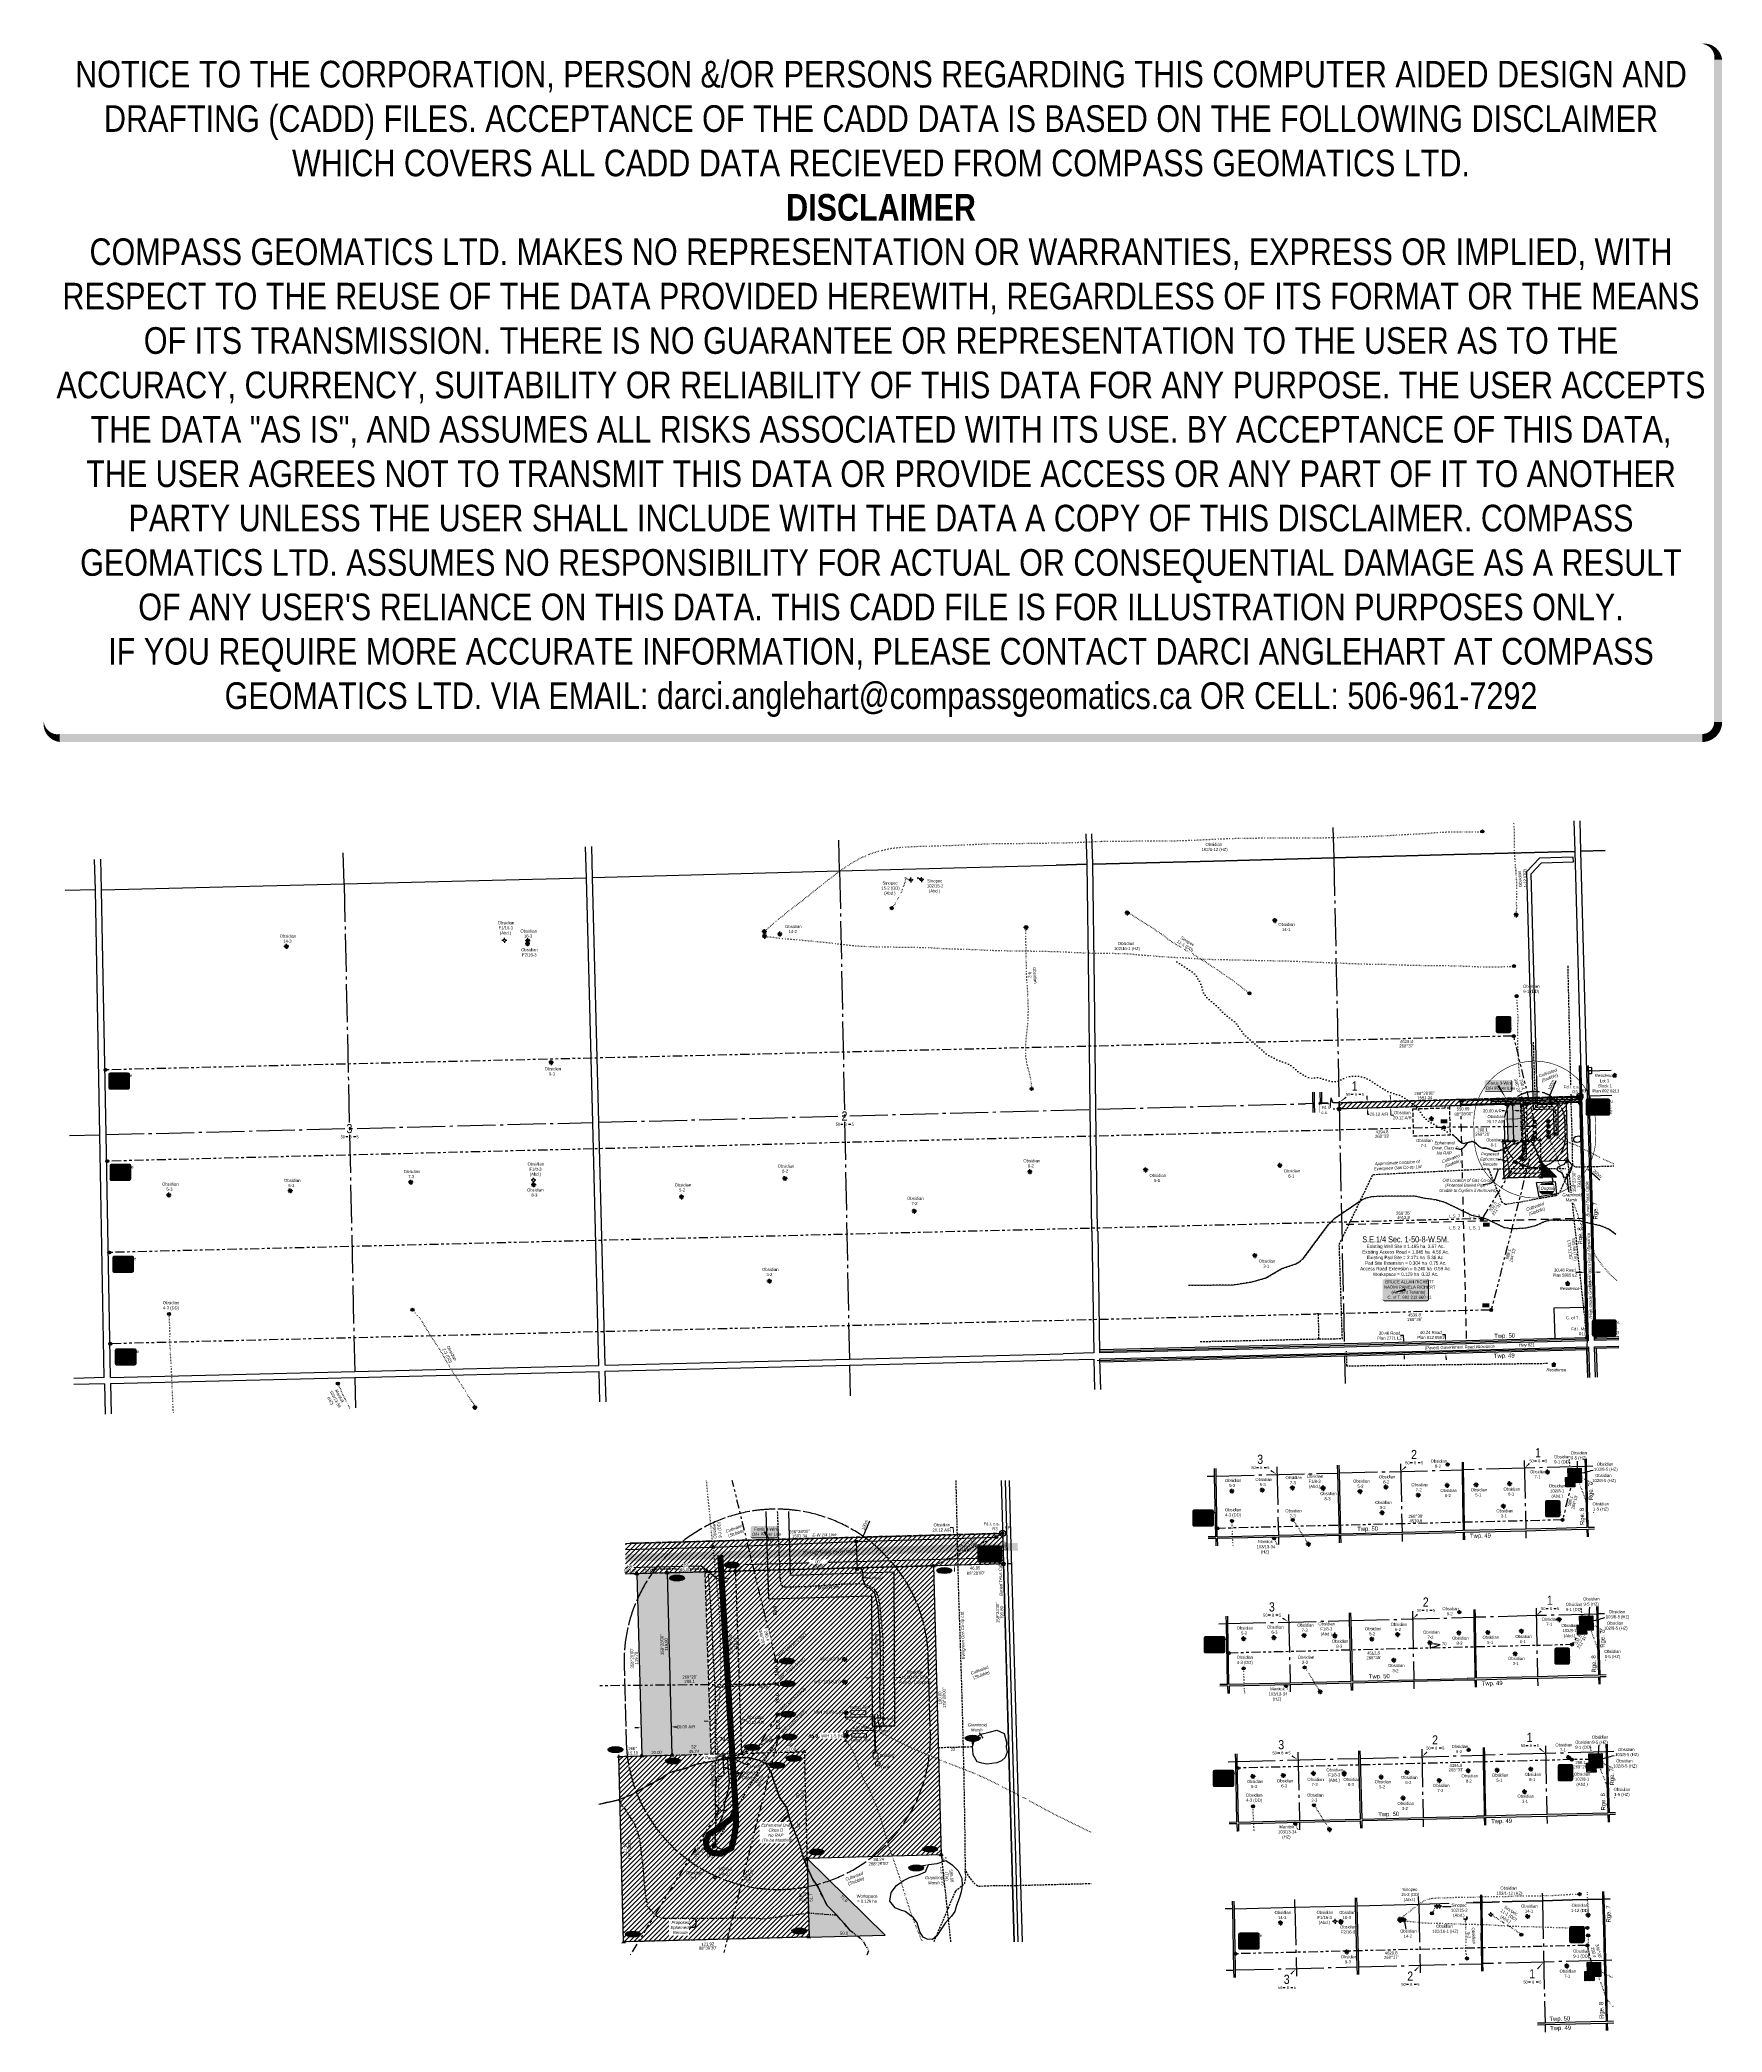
# Model space of a CAD drawing. Extents: x 626550 to 632078, y 5902939 to 5909485.
import ezdxf
from ezdxf.enums import TextEntityAlignment as Align

# ---------------------------------------------------------------- set-up
doc = ezdxf.new("R2010")
doc.units = 0
doc.header["$LTSCALE"] = 5
doc.header["$PDSIZE"] = 0.05
for name, pattern in [('foc-ACCESSROAD', [3.75, 2.5, -1.25]), ('foc-BUFFER', [16.75, 15, -1.75]), ('foc-DOT', [1, 0.2, -0.8]), ('foc-DRILLPATH', [14.75, 6, -1.75, 1.75, -1.75, 1.75, -1.75]), ('foc-LSD', [8, 5, -3]), ('foc-QUARTERLINE', [33, 25, -3, 2, -3]), ('foc-TIELINE', [1.875, 1.25, -0.625]), ('foc-TOPO-ephemeral', [6.25, 3.125, -0.625, 0.625, -0.625, 0.625, -0.625]), ('foc-WHEELTRACKS', [2, 0.4, -1.6]), ('POWERLINE5', [7.8, 2.4, -0.6, 0.6, -0.6, 0.6, -0.6, 2.4]), ('UG_PIPE', [1.875, 1.25, -0.625])]:
    doc.linetypes.add(name, pattern=pattern)
doc.layers.get('Defpoints').update_dxf_attribs({"color": 9})
for name, color, linetype in [('10', 1, 'Continuous'), ('35', 37, 'Continuous'), ('9', 3, 'Continuous'), ('AB_SEC_N83UTMz11', 7, 'Continuous'), ('ABADATA-DRILL', 8, 'foc-DOT'), ('ABADATA-DRILL-T', 8, 'Continuous'), ('AS-CABLE', 224, 'foc-CABLE'), ('AS-FENCE', 48, 'foc-FENCE'), ('AS-OWNER', 7, 'Continuous'), ('AS-PIPE-UG', 44, 'UG_PIPE'), ('AS-PIPE-UG-T', 44, 'Continuous'), ('AS-POWER', 104, 'foc-POWER'), ('AS-POWER-EXISTING', 72, 'POWERLINE5'), ('AS-POWER-T', 104, 'Continuous'), ('AS-RESIDENCE', 14, 'Continuous'), ('AS-ROADS', 254, 'Continuous'), ('AS-SYMBOL', 7, 'Continuous'), ('AS-TELEPHONE-T', 224, 'Continuous'), ('AS-TELUS', 224, 'foc-TEL'), ('AUX-BUFFER', 7, 'foc-BUFFER'), ('C-AR', 13, 'foc-ACCESSROAD'), ('C-RW', 13, 'Continuous'), ('C-SYMBOL', 7, 'Continuous'), ('C-WS', 13, 'foc-ACCESSROAD'), ('C-WS-S', 13, 'Continuous'), ('CG-NOTES', 7, 'Continuous'), ('D-TXT', 6, 'Continuous'), ('DETAIL-T', 7, 'Continuous'), ('F-WS-S', 190, 'Continuous'), ('L-AREAREQUIRED', 7, 'Continuous'), ('L-BD', 7, 'Continuous'), ('L-MON', 1, 'Continuous'), ('L-QSEC', 8, 'foc-QUARTERLINE'), ('L-ROAD-T', 7, 'Continuous'), ('L-SEC', 7, 'Continuous'), ('L-SECLBL', 7, 'Continuous'), ('L-SECQ', 8, 'foc-QUARTERLINE'), ('L-SECTION-LSD', 7, 'foc-LSD'), ('L-TIE', 7, 'foc-TIELINE'), ('L-TIE-T', 7, 'Continuous'), ('L-TITLEDB', 4, 'Continuous'), ('L-TITLEDB-T', 4, 'Continuous'), ('P-ELEVATION', 7, 'Continuous'), ('P-PDRILLPATH', 12, 'foc-DRILLPATH'), ('P-PROPOSED', 10, 'Continuous'), ('P-PROPOSED-EXISTING-H', 59, 'Continuous'), ('P-PROPOSED-H', 21, 'Continuous'), ('P-TEMP-H', 41, 'Continuous'), ('P-TEMP_WORKSPACE', 46, 'Continuous'), ('P-TXT', 4, 'Continuous'), ('T-DRAW', 143, 'foc-TOPO-ephemeral'), ('T-TIE', 201, 'foc-TIELINE'), ('T-WATER', 160, 'Continuous'), ('T-WATER-H', 133, 'Continuous'), ('T-WATER-P3', 160, 'foc-WHEELTRACKS'), ('T-WATER-T', 170, 'Continuous'), ('WETLAND', 143, 'Continuous'), ('WETLAND-T', 146, 'Continuous')]:
    doc.layers.add(name, color=color, linetype=linetype)
for name, color, linetype, lineweight in [('AS-GENERAL', 48, 'Continuous', 18), ('C-AR-T', 13, 'Continuous', 9), ('C-RW-T', 13, 'Continuous', 9), ('C-WS-T', 13, 'Continuous', 9), ('F-WS-T', 190, 'Continuous', 9), ('P-TEMP-T', 46, 'Continuous', 18), ('T-TEXT', 48, 'Continuous', 18), ('T-TIE-T', 201, 'Continuous', 18)]:
    doc.layers.add(name, color=color, linetype=linetype, lineweight=lineweight)
doc.layers.add('AS-PIPE-AG', color=7, linetype='Continuous', true_color=0x7d00fa)
doc.layers.add('AS-PIPE-AG-T', color=7, linetype='Continuous', true_color=0x7d00fa)
doc.layers.add('DISCLAIMER', color=7, linetype='Continuous', plot=False)
doc.styles.add('100L', font='ARIALN.TTF', dxfattribs={"height": 11})
doc.styles.add('175L', font='ARIALN.TTF', dxfattribs={"height": 20})
doc.styles.add('80', font='ARIALN.TTF', dxfattribs={"height": 10})
doc.styles.add('80CG', font='ARIALN.TTF', dxfattribs={"height": 10})
doc.styles.add('80L', font='ARIALN.TTF', dxfattribs={"height": 10})
doc.styles.add('80LS', font='ARIALNI.TTF', dxfattribs={"height": 10})
doc.styles.add('BOLD', font='ARIALNB.TTF')
doc.styles.add('foc-LtypeFont', font='ARIALN.TTF', dxfattribs={"height": 7.35})
doc.styles.add('SIMPLEX', font='ARIALN.TTF')
doc.linetypes.add('foc-CABLE', pattern='A,2,-1,["C",foc-LtypeFont,S=0.2,R=0,X=-0.625,Y=-0.75],-1.24,8', length=12.24)
doc.linetypes.add('foc-FENCE', pattern='A,10,-1,["X",foc-LtypeFont,S=0.2,R=0,X=-0.625,Y=-0.75],-1.24', length=12.24)
doc.linetypes.add('foc-FENCE-NOLINE', pattern='A,0,-6,["X",foc-LtypeFont,S=0.2,R=0,X=-0.625,Y=-0.75],-6.24', length=12.24)
doc.linetypes.add('foc-POWER', pattern='A,6,-1,["P",foc-LtypeFont,S=0.2,R=0,X=-0.625,Y=-0.75],-1.24,4', length=12.24)
doc.linetypes.add('foc-POWER-NOLINE', pattern='A,0,-4,["P",foc-LtypeFont,S=0.2,R=0,X=-0.625,Y=-0.75],-8.24', length=12.24)
doc.linetypes.add('foc-TEL', pattern='A,2,-1,["T",foc-LtypeFont,S=0.2,R=0,X=-0.425,Y=-0.75],-1.24,8', length=12.24)
doc.linetypes.add('foc-TOPO-flowdirection-NOLINE', pattern='A,0,[">",foc-LtypeFont,S=0.3,R=0,X=0,Y=-0.945],-20,[">",foc-LtypeFont,S=0.3,R=0,X=0,Y=-0.945],0', length=20)
doc.dimstyles.new('CG2011', dxfattribs={"dimscale": 5, "dimtxt": 9, "dimasz": 2, "dimexe": 0.2, "dimexo": 0.0625, "dimgap": 0.5, "dimtad": 0, "dimtih": 1, "dimtoh": 1, "dimzin": 0, "dimdsep": 46, "dimtxsty": '80CG', "dimcen": 0.1, "dimse1": 1, "dimse2": 1, "dimclrd": 256, "dimclrt": 256, "dimaunit": 1, "dimadec": 4, "dimazin": 0, "dimtfac": 0.06, "dimtofl": 0, "dimtmove": 0, "dimatfit": 1, "dimfxl": 0.2, "dimtolj": 1, "dimtzin": 0, "dimlwd": -1, "dimarcsym": 0})
doc.dimstyles.new('Compass 5 000', dxfattribs={"dimscale": 5, "dimtxt": 9, "dimasz": 2, "dimexe": 0.2, "dimexo": 0.0625, "dimgap": 0.5, "dimtad": 0, "dimtih": 1, "dimtoh": 1, "dimzin": 0, "dimdsep": 46, "dimtxsty": '80CG', "dimcen": 0.1, "dimse1": 1, "dimse2": 1, "dimclrd": 256, "dimclrt": 256, "dimaunit": 1, "dimadec": 4, "dimazin": 0, "dimtfac": 0.06, "dimtofl": 0, "dimtmove": 0, "dimatfit": 1, "dimfxl": 0.2, "dimtolj": 1, "dimtzin": 0, "dimlwd": -1, "dimarcsym": 0})

# ---------------------------------------------------------------- blocks, each defined once
blk = doc.blocks.new('L-SECLBL')
at = {"layer": '9', "color": 7}
for p, q in [((-5.1, -27.8), (-12.3, -27.8)), ((20.7, -27.8), (13.5, -27.8))]:
    blk.add_line(p, q, dxfattribs=at)
at = {"layer": '10', "color": 2, "style": 'SIMPLEX'}
blk.add_attdef('SEC', text='', height=30, dxfattribs=at).set_placement((0, 0), align=Align.MIDDLE)
at = {"layer": '10', "color": 5, "style": '80L'}
blk.add_attdef('TWP', text='', height=9.5, dxfattribs=at).set_placement((-14.4, -27.4), align=Align.MIDDLE_RIGHT)
blk.add_attdef('RGE', text='', height=9.5, dxfattribs=at).set_placement((3.6, -27.4), align=Align.MIDDLE_CENTER)
blk.add_attdef('MER', text='', height=9.5, dxfattribs=at).set_placement((23.2, -27.4), align=Align.MIDDLE_LEFT)
blk = doc.blocks.new('POWERPOLE')
h = blk.add_hatch(color=255)
edge = h.paths.add_edge_path()
edge.add_arc((0, 0), 0.96, 0, 360)
at = {"linetype": 'Continuous'}
for p, q in [((0.7, -0.7), (-0.7, 0.7)), ((-0.7, -0.7), (0.7, 0.7))]:
    blk.add_line(p, q, dxfattribs=at)
blk.add_circle((0, 0), 0.96, dxfattribs=at)
blk = doc.blocks.new('GAS')
h = blk.add_hatch(color=255)
h.dxf.hatch_style = 1
edge = h.paths.add_edge_path()
edge.add_arc((0, 0), 0.9, 0, 360)
for p, q in [((-0.8, 0), (-1.6, 0)), ((-0.6, 0.6), (-1.1, 1.1)), ((0, 0.8), (0, 1.6)), ((0.6, 0.6), (1.1, 1.1)), ((1.6, 0), (0.8, 0)), ((-0.6, -0.6), (-1.1, -1.1)), ((0, -0.8), (0, -1.6)), ((1.1, -1.1), (0.6, -0.6))]:
    blk.add_line(p, q)
blk.add_circle((0, 0), 0.8)
blk = doc.blocks.new('RISER')
h = blk.add_hatch(color=255)
h.dxf.hatch_style = 1
edge = h.paths.add_edge_path()
edge.add_arc((0, 0), 0.7, 0, 360)
blk.add_hatch(color=48).paths.add_polyline_path([(0.6, -0.2), (-0.6, -0.2, 0.774597)])
at = {"color": 48}
blk.add_line((-0.6, -0.2), (0.6, -0.2), dxfattribs=at)
blk.add_circle((0, 0), 0.6, dxfattribs=at)
blk = doc.blocks.new('fdia')
at = {"color": 255, "const_width": 1}
blk.add_lwpolyline([(-0.5, 0, 1), (0.5, 0, 1)], format="xyb", close=True, dxfattribs=at)
blk = doc.blocks.new('Fdiaa')
blk.add_blockref('fdia', (0, 0))
blk = doc.blocks.new('fdib')
at = {"color": 1, "const_width": 1.6}
blk.add_lwpolyline([(-0.4, 0, 1), (0.4, 0, 1)], format="xyb", close=True, dxfattribs=at)
at = {"color": 1}
blk.add_circle((0, 0), 0.8, dxfattribs=at)
blk = doc.blocks.new('Fdibb')
blk.add_blockref('fdib', (0, 0))
blk = doc.blocks.new('fdicc')
for name in ['Fdibb', 'Fdiaa']:
    blk.add_blockref(name, (0, 0))
blk = doc.blocks.new('FDI')
blk.add_blockref('fdicc', (0, 0))
blk = doc.blocks.new('STRIA')
blk.add_hatch(color=255).paths.add_polyline_path([(0, 1.5), (-1.5, -0.9), (1.4, -0.9)])
blk = doc.blocks.new('STRIAA')
blk.add_blockref('STRIA', (0, 0))
blk = doc.blocks.new('STRIB')
at = {"color": 1}
blk.add_solid([(-1.1, -0.7), (0, 1.1), (1, -0.7)], dxfattribs=at)
blk = doc.blocks.new('STRIBB')
blk.add_blockref('STRIB', (0, 0))
blk = doc.blocks.new('STRICC')
for name in ['STRIAA', 'STRIBB']:
    blk.add_blockref(name, (0, 0))
blk = doc.blocks.new('fdspike')
blk.add_blockref('STRICC', (0, 0))
blk = doc.blocks.new('TRIA')
blk.add_hatch(color=255).paths.add_polyline_path([(0, 1.5), (-1.5, -0.9), (1.4, -0.9)])
blk = doc.blocks.new('TRIAA')
blk.add_blockref('TRIA', (0, 0))
blk = doc.blocks.new('TRIB')
at = {"color": 1}
blk.add_lwpolyline([(-1.1, -0.7), (0, 1.1), (1, -0.7)], close=True, dxfattribs=at)
blk = doc.blocks.new('TRIBB')
blk.add_blockref('TRIB', (0, 0))
blk = doc.blocks.new('TRICC')
for name in ['TRIAA', 'TRIBB']:
    blk.add_blockref(name, (0, 0))
blk = doc.blocks.new('plspike')
blk.add_blockref('TRICC', (0, 0))
blk = doc.blocks.new('*D472')
at = {"layer": 'Defpoints', "color": 0, "transparency": 16777216}
for p in [(630986.1, 5905199.5), (630986.8, 5905169.1), (631032.6, 5905170.2)]:
    blk.add_point(p, dxfattribs=at)
at = {"layer": 'L-TITLEDB-T', "transparency": 16777216}
for p, q in [((631031.2, 5905227.7), (631021.2, 5905227.7)), ((631031.6, 5905210.6), (631031.2, 5905227.7)), ((631032.9, 5905160.2), (631033.1, 5905150.2))]:
    blk.add_line(p, q, dxfattribs=at)
for points in [[(631033.3, 5905210.6), (631030, 5905210.5), (631031.9, 5905200.6)], [(631034.6, 5905160.3), (631031.2, 5905160.2), (631032.6, 5905170.2)]]:
    blk.add_solid(points, dxfattribs=at)
at = {"layer": 'L-TITLEDB-T', "transparency": 16777216, "insert": (630985.2, 5905227.7), "char_height": 10, "attachment_point": 5, "style": '80CG'}
blk.add_mtext('\\A1;30.48 Road \\PPlan 2771 LZ', dxfattribs=at)
blk = doc.blocks.new('*D473')
at = {"layer": 'Defpoints', "color": 0, "transparency": 16777216}
for p in [(631082.4, 5905206.7), (631083.5, 5905166.4), (631170, 5905168.6)]:
    blk.add_point(p, dxfattribs=at)
at = {"layer": 'L-TITLEDB-T', "transparency": 16777216}
for p, q in [((631168.5, 5905230), (631158.5, 5905230)), ((631168.7, 5905218.9), (631168.5, 5905230)), ((631170.3, 5905158.6), (631170.5, 5905148.6))]:
    blk.add_line(p, q, dxfattribs=at)
for points in [[(631170.4, 5905218.9), (631167.1, 5905218.8), (631169, 5905208.9)], [(631171.9, 5905158.7), (631168.6, 5905158.6), (631170, 5905168.6)]]:
    blk.add_solid(points, dxfattribs=at)
at = {"layer": 'L-TITLEDB-T', "transparency": 16777216, "insert": (631120.5, 5905230), "char_height": 10, "attachment_point": 5, "style": '80CG'}
blk.add_mtext('\\A1;40.24 Road\\PPlan 812 0951', dxfattribs=at)
blk = doc.blocks.new('*D474')
at = {"layer": 'Defpoints', "color": 0, "transparency": 16777216}
for p in [(631657, 5905436.4), (631627.4, 5905404.8), (631657.9, 5905405.7)]:
    blk.add_point(p, dxfattribs=at)
at = {"layer": 'L-TITLEDB-T', "transparency": 16777216}
for p, q in [((631616.6, 5905435.3), (631597.2, 5905434.8)), ((631667, 5905436.7), (631677, 5905437))]:
    blk.add_line(p, q, dxfattribs=at)
for points in [[(631616.5, 5905437), (631616.6, 5905433.6), (631626.6, 5905435.6)], [(631667, 5905438.4), (631667.1, 5905435), (631657, 5905436.4)]]:
    blk.add_solid(points, dxfattribs=at)
at = {"layer": 'L-TITLEDB-T', "transparency": 16777216, "insert": (631561.2, 5905434.8), "char_height": 10, "attachment_point": 5, "style": '80CG'}
blk.add_mtext('\\A1;30.48 Road \\PPlan 5805 LZ', dxfattribs=at)
blk = doc.blocks.new('label_road_paved')
at = {"layer": 'L-ROAD-T', "style": '80L'}
blk.add_text('Government Road Allowance', height=10, dxfattribs=at).set_placement((0, 0), align=Align.MIDDLE_CENTER)
at = {"layer": 'T-TEXT', "style": '80LS'}
blk.add_text('(Paved)', height=10, dxfattribs=at).set_placement((-116.9, 0), align=Align.MIDDLE_CENTER)
blk = doc.blocks.new('*D499')
at = {"layer": 'C-AR-T', "transparency": 16777216}
for p, q in [((630987.8, 5906007.3), (630987.5, 5906017.3)), ((630988.9, 5905967.2), (630989.3, 5905952)), ((630989.3, 5905952), (630999.3, 5905952))]:
    blk.add_line(p, q, dxfattribs=at)
for points in [[(630989.5, 5906007.4), (630986.1, 5906007.3), (630988.1, 5905997.3)], [(630990.5, 5905967.3), (630987.2, 5905967.2), (630988.6, 5905977.2)]]:
    blk.add_solid(points, dxfattribs=at)
at = {"layer": 'Defpoints', "color": 0, "transparency": 16777216}
for p in [(630988.6, 5905977.2), (631006.1, 5905997.8), (631006.7, 5905977.7)]:
    blk.add_point(p, dxfattribs=at)
at = {"layer": 'C-AR-T', "transparency": 16777216, "insert": (631027, 5905952), "char_height": 10, "attachment_point": 5, "style": '80CG'}
blk.add_mtext('\\A1;Obsidian\\P20.12 A/R', dxfattribs=at)
blk = doc.blocks.new('BH-Existing')
at = {"layer": 'ABADATA-DRILL-T'}
h = blk.add_hatch(color=256, dxfattribs=at)
h.dxf.hatch_style = 1
edge = h.paths.add_edge_path()
edge.add_arc((0, 0), 0.5, 0, 360)
blk.add_circle((0, 0), 0.5, dxfattribs=at)
blk = doc.blocks.new('GABD')
for p, q in [((-0.8, 0), (-1.6, 0)), ((0, 0.8), (0, 1.6)), ((1.6, 0), (0.8, 0)), ((0, -0.8), (0, -1.6))]:
    blk.add_line(p, q)
blk.add_circle((0, 0), 0.8)
blk = doc.blocks.new('res_occ')
for points in [[(0.1, 0.9), (-1.3, -0.4), (1.5, -0.4)], [(-0.9, -1.4), (1.1, -1.4), (1.1, -0.4), (-0.9, -0.4)]]:
    blk.add_hatch(color=14).paths.add_polyline_path(points)
at = {"color": 14}
for points in [[(0.1, 0.9), (-1.3, -0.4), (1.5, -0.4)], [(-0.9, -1.4), (1.1, -1.4), (1.1, -0.4), (-0.9, -0.4)]]:
    blk.add_lwpolyline(points, close=True, dxfattribs=at)
blk = doc.blocks.new('linebrk')
blk.add_lwpolyline([(0, 0.0017, -0.346152), (-0.0002, 0.0015), (-0.0031, 0.0006, 0.772575), (-0.0031, 0.0004), (0.0031, -0.0004, -0.772575), (0.0031, -0.0006), (0.0002, -0.0015, 0.346152), (0, -0.0017)], format="xyb")
blk = doc.blocks.new('*U515')
at = {"layer": '35', "color": 3}
blk.add_circle((0, 0), 10, dxfattribs=at)
at = {"layer": '35', "color": 3, "style": '80'}
blk.add_attdef('RP_001', (6.3, 13.3), '', height=10, dxfattribs=at)
blk = doc.blocks.new('*U517')
h = blk.add_hatch(color=254)
edge = h.paths.add_edge_path()
edge.add_line((-34, -28.5), (34, -28.5))
edge.add_arc((34, -22.5), 6, 270, 360)
edge.add_line((40, -22.5), (40, 21))
edge.add_arc((34, 21), 6, 0, 90)
edge.add_line((34, 27), (-34, 27))
edge.add_arc((-34, 21), 6, 90, 180)
edge.add_line((-40, 21), (-40, -22.5))
edge.add_arc((-34, -22.5), 6, 180, 270)
at = {"color": 1, "flags": 128}
blk.add_lwpolyline([(-34, -28.5, 3, 3, 0), (34, -28.5, 3, 3, 0.414214), (40, -22.5, 3, 3, 0), (40, 21, 3, 0, 0.414214), (34, 27, 0, 0, 0), (-34, 27, 0, 0, 0.414214), (-40, 21, 0, 0, 0), (-40, -22.5, 0, 3, 0.414214)], format="xyseb", close=True, dxfattribs=at)
blk.add_lwpolyline([(23.5, -12.9, 0, 10, 0), (0, 0, 5, 5, 0)], format="xyseb", dxfattribs=at)
at = {"color": 1, "style": '80'}
blk.add_attdef('ENTER_TEXT_001', (-36, -5), '', height=10, dxfattribs=at)
blk = doc.blocks.new('*U530')
h = blk.add_hatch(color=255)
edge = h.paths.add_edge_path()
edge.add_line((-39, -20), (39, -20))
edge.add_arc((39, -14), 6, 270, 360)
edge.add_line((45, -14), (45, 12.5))
edge.add_arc((39, 12.5), 6, 0, 90)
edge.add_line((39, 18.5), (-39, 18.5))
edge.add_arc((-39, 12.5), 6, 90, 180)
edge.add_line((-45, 12.5), (-45, -14))
edge.add_arc((-39, -14), 6, 180, 270)
at = {"color": 104, "flags": 128}
blk.add_lwpolyline([(-39, -20, 3, 3, 0), (39, -20, 3, 3, 0.414214), (45, -14, 3, 3, 0), (45, 12.5, 3, 0, 0.414214), (39, 18.5, 0, 0, 0), (-39, 18.5, 0, 0, 0.414214), (-45, 12.5, 0, 0, 0), (-45, -14, 0, 3, 0.414214)], format="xyseb", close=True, dxfattribs=at)
blk.add_lwpolyline([(27.4, -45.5, 0, 7.5, 0), (0, 0, 0, 0, 0)], format="xyseb", dxfattribs=at)
at = {"color": 104, "style": '80'}
blk.add_attdef('ENTER_TEXT_001', (-26.8, -4.9), '', height=10, dxfattribs=at)
blk = doc.blocks.new('WC')
at = {"layer": 'L-MON'}
h = blk.add_hatch(color=255, dxfattribs=at)
h.dxf.hatch_style = 1
edge = h.paths.add_edge_path()
edge.add_arc((0, 0), 0.9, 0, 360)
at = {"layer": 'L-MON', "color": 240, "flags": 128}
for points in [[(-0.6, 0.5), (-1.2, 1.1)], [(0.5, 0.6), (1.1, 1.2)], [(-1.2, -1.2), (-0.6, -0.6)], [(1.2, -1.2), (0.6, -0.6)]]:
    blk.add_lwpolyline(points, dxfattribs=at)
at = {"layer": 'L-MON', "color": 240}
for radius in [0.8, 0.373]:
    blk.add_circle((0, 0), radius, dxfattribs=at)
blk = doc.blocks.new('*D544')
at = {"layer": 'Defpoints', "color": 0, "transparency": 16777216}
blk.add_point((631390.9, 5905954.4), dxfattribs=at)
at = {"layer": 'P-TXT', "transparency": 16777216}
for p, q in [((631360.6, 5905966.3), (631350.6, 5905966)), ((631400.6, 5905967.4), (631410.6, 5905967.6))]:
    blk.add_line(p, q, dxfattribs=at)
for points in [[(631360.5, 5905967.9), (631360.6, 5905964.6), (631370.6, 5905966.6)], [(631400.5, 5905969), (631400.6, 5905965.7), (631390.6, 5905967.1)]]:
    blk.add_solid(points, dxfattribs=at)
at = {"layer": 'P-TXT', "transparency": 16777216, "insert": (631322.9, 5905966), "char_height": 10, "attachment_point": 5, "style": '80CG', "bg_fill": 3, "box_fill_scale": 1.1, "bg_fill_color": 256, "bg_fill_true_color": 13158600, "bg_fill_transparency": 0}
blk.add_mtext('\\A1;20.00 A/R', dxfattribs=at)
at = {"layer": 'Defpoints', "color": 0, "transparency": 16777216}
for p in [(631370.6, 5905966.6), (631370.9, 5905953.9)]:
    blk.add_point(p, dxfattribs=at)
blk = doc.blocks.new('*D550')
at = {"layer": 'C-AR-T', "transparency": 16777216}
for p, q in [((628742.6, 5903960.9), (628732.6, 5903960.5)), ((628863.1, 5903964.9), (628873.1, 5903965.2))]:
    blk.add_line(p, q, dxfattribs=at)
for points in [[(628742.5, 5903962.5), (628742.6, 5903959.2), (628752.6, 5903961.2)], [(628863, 5903966.5), (628863.1, 5903963.2), (628853.1, 5903964.5)]]:
    blk.add_solid(points, dxfattribs=at)
at = {"layer": 'Defpoints', "color": 0, "transparency": 16777216}
for p in [(628741.8, 5904286.5), (628842.3, 5904289.8), (628752.6, 5903961.2)]:
    blk.add_point(p, dxfattribs=at)
at = {"layer": 'C-AR-T', "transparency": 16777216, "insert": (628900.8, 5903965.2), "char_height": 10, "attachment_point": 5, "style": '80CG'}
blk.add_mtext('\\A1;Obsidian\\P20.12 A/R', dxfattribs=at)
blk = doc.blocks.new('*D551')
at = {"layer": 'C-AR-T', "transparency": 16777216}
for p, q in [((629551.7, 5904597.3), (629541.7, 5904597.3)), ((629552, 5904583.8), (629551.7, 5904597.3)), ((629555.3, 5904463.2), (629555.5, 5904453.2))]:
    blk.add_line(p, q, dxfattribs=at)
for points in [[(629553.7, 5904583.8), (629550.4, 5904583.7), (629552.3, 5904573.8)], [(629556.9, 5904463.3), (629553.6, 5904463.2), (629555, 5904473.2)]]:
    blk.add_solid(points, dxfattribs=at)
at = {"layer": 'Defpoints', "color": 0, "transparency": 16777216}
for p in [(629552.3, 5904573.8), (629132.1, 5904562.5), (629134.8, 5904462)]:
    blk.add_point(p, dxfattribs=at)
at = {"layer": 'C-AR-T', "transparency": 16777216, "insert": (629513.9, 5904597.3), "char_height": 10, "attachment_point": 5, "style": '80CG'}
blk.add_mtext('\\A1;Obsidian\\P20.12 A/R', dxfattribs=at)
blk = doc.blocks.new('*D552')
at = {"layer": 'Defpoints', "color": 0, "transparency": 16777216}
for p in [(628617.5, 5904244.3), (628517.6, 5904241.6), (628525.7, 5903939.3)]:
    blk.add_point(p, dxfattribs=at)
at = {"layer": 'P-TXT', "transparency": 16777216}
for p, q in [((628515.7, 5903939.1), (628505.7, 5903938.8)), ((628635.6, 5903942.3), (628645.6, 5903942.6))]:
    blk.add_line(p, q, dxfattribs=at)
for points in [[(628515.7, 5903940.7), (628515.8, 5903937.4), (628525.7, 5903939.3)], [(628635.6, 5903944), (628635.7, 5903940.6), (628625.6, 5903942)]]:
    blk.add_solid(points, dxfattribs=at)
at = {"layer": 'P-TXT', "transparency": 16777216, "insert": (628673.4, 5903942.6), "char_height": 10, "attachment_point": 5, "style": '80CG'}
blk.add_mtext('\\A1;20.00 A/R', dxfattribs=at)
blk = doc.blocks.new('*U546')
h = blk.add_hatch(color=255)
edge = h.paths.add_edge_path()
edge.add_line((-39, -20), (39, -20))
edge.add_arc((39, -14), 6, 270, 360)
edge.add_line((45, -14), (45, 12.5))
edge.add_arc((39, 12.5), 6, 0, 90)
edge.add_line((39, 18.5), (-39, 18.5))
edge.add_arc((-39, 12.5), 6, 90, 180)
edge.add_line((-45, 12.5), (-45, -14))
edge.add_arc((-39, -14), 6, 180, 270)
at = {"color": 104, "flags": 128}
blk.add_lwpolyline([(-39, -20, 3, 3, 0), (39, -20, 3, 3, 0.414214), (45, -14, 3, 3, 0), (45, 12.5, 3, 0, 0.414214), (39, 18.5, 0, 0, 0), (-39, 18.5, 0, 0, 0.414214), (-45, 12.5, 0, 0, 0), (-45, -14, 0, 3, 0.414214)], format="xyseb", close=True, dxfattribs=at)
blk.add_lwpolyline([(28.5, -42.9, 0, 7.5, 0), (0, 0, 0, 0, 0)], format="xyseb", dxfattribs=at)
at = {"color": 104, "style": '80'}
blk.add_attdef('ENTER_TEXT_001', (-26.8, -4.9), '', height=10, dxfattribs=at)
blk = doc.blocks.new('we')
at = {"layer": 'P-ELEVATION'}
h = blk.add_hatch(color=111, dxfattribs=at)
h.dxf.hatch_style = 1
edge = h.paths.add_edge_path()
edge.add_ellipse((0, 0), major_axis=(-24.4, 0), ratio=0.410256, start_angle=0, end_angle=360)
at = {"layer": 'P-ELEVATION', "color": 7, "flags": 128}
blk.add_lwpolyline([(0, 0, 12.5, 0, 0), (-12.4, -6.4, 0, 0, 0)], format="xyseb", dxfattribs=at)
at = {"layer": 'P-ELEVATION', "color": 7}
blk.add_ellipse((0, 0), major_axis=(-24.4, 0), ratio=0.410256, dxfattribs=at)
at = {"layer": 'P-ELEVATION', "style": '80'}
blk.add_attdef('ELEVATION', text='', height=10, dxfattribs=at).set_placement((0, 0), align=Align.MIDDLE_CENTER)
blk = doc.blocks.new('*U547')
at = {"layer": 'P-ELEVATION'}
h = blk.add_hatch(color=111, dxfattribs=at)
h.dxf.hatch_style = 1
edge = h.paths.add_edge_path()
edge.add_ellipse((0, 0), major_axis=(-24.4, 0), ratio=0.410256, start_angle=0, end_angle=360)
at = {"layer": 'P-ELEVATION', "color": 7, "flags": 128}
blk.add_lwpolyline([(0, 0, 12.5, 0, 0), (-45.2, 9.9, 0, 0, 0)], format="xyseb", dxfattribs=at)
at = {"layer": 'P-ELEVATION', "color": 7}
blk.add_ellipse((0, 0), major_axis=(-24.4, 0), ratio=0.410256, dxfattribs=at)
at = {"layer": 'P-ELEVATION', "style": '80'}
blk.add_attdef('ELEVATION', text='', height=10, dxfattribs=at).set_placement((0, 0), align=Align.MIDDLE_CENTER)
blk = doc.blocks.new('*U548')
at = {"layer": 'P-ELEVATION'}
h = blk.add_hatch(color=111, dxfattribs=at)
h.dxf.hatch_style = 1
edge = h.paths.add_edge_path()
edge.add_ellipse((0, 0), major_axis=(-24.4, 0), ratio=0.410256, start_angle=0, end_angle=360)
at = {"layer": 'P-ELEVATION', "color": 7, "flags": 128}
blk.add_lwpolyline([(0, 0, 12.5, 0, 0), (-0.9, -27.6, 0, 0, 0)], format="xyseb", dxfattribs=at)
at = {"layer": 'P-ELEVATION', "color": 7}
blk.add_ellipse((0, 0), major_axis=(-24.4, 0), ratio=0.410256, dxfattribs=at)
at = {"layer": 'P-ELEVATION', "style": '80'}
blk.add_attdef('ELEVATION', text='', height=10, dxfattribs=at).set_placement((0, 0), align=Align.MIDDLE_CENTER)
blk = doc.blocks.new('*U549')
at = {"layer": 'P-ELEVATION'}
h = blk.add_hatch(color=111, dxfattribs=at)
h.dxf.hatch_style = 1
edge = h.paths.add_edge_path()
edge.add_ellipse((0, 0), major_axis=(-24.4, 0), ratio=0.410256, start_angle=0, end_angle=360)
at = {"layer": 'P-ELEVATION', "color": 7, "flags": 128}
blk.add_lwpolyline([(0, 0, 12.5, 0, 0), (40.1, 11.3, 0, 0, 0)], format="xyseb", dxfattribs=at)
at = {"layer": 'P-ELEVATION', "color": 7}
blk.add_ellipse((0, 0), major_axis=(-24.4, 0), ratio=0.410256, dxfattribs=at)
at = {"layer": 'P-ELEVATION', "style": '80'}
blk.add_attdef('ELEVATION', text='', height=10, dxfattribs=at).set_placement((0, 0), align=Align.MIDDLE_CENTER)
blk = doc.blocks.new('*D553')
at = {"layer": 'C-AR-T', "transparency": 16777216}
for p, q in [((631406.4, 5905940.6), (631361.7, 5905939.1)), ((631446.5, 5905941.9), (631456.5, 5905942.3))]:
    blk.add_line(p, q, dxfattribs=at)
for points in [[(631406.4, 5905942.3), (631406.5, 5905938.9), (631416.4, 5905940.9)], [(631446.5, 5905943.6), (631446.6, 5905940.3), (631436.5, 5905941.6)]]:
    blk.add_solid(points, dxfattribs=at)
at = {"layer": 'Defpoints', "color": 0, "transparency": 16777216}
for p in [(631416, 5905955.6), (631436.1, 5905956.3), (631416.4, 5905940.9)]:
    blk.add_point(p, dxfattribs=at)
at = {"layer": 'C-AR-T', "transparency": 16777216, "insert": (631334, 5905939.1), "char_height": 10, "attachment_point": 5, "style": '80CG'}
blk.add_mtext('\\A1;Obsidian\\P20.12 A/R', dxfattribs=at)
blk = doc.blocks.new('plbh')
at = {"layer": 'L-MON'}
h = blk.add_hatch(color=255, dxfattribs=at)
h.dxf.hatch_style = 1
edge = h.paths.add_edge_path()
edge.add_arc((0, 0), 1.16, 0, 360)
h = blk.add_hatch(color=256, dxfattribs=at)
h.dxf.hatch_style = 1
h.paths.add_polyline_path([(-0.96, 0, 1), (0.96, 0, 1)])
h.paths.add_polyline_path([(0.91, 0, -1), (-0.91, 0, -1)], flags=16)
h.paths.add_polyline_path([(0.45, 0, -1), (-0.45, 0, -1)], flags=0)
h = blk.add_hatch(color=256, dxfattribs=at)
h.dxf.hatch_style = 1
h.paths.add_polyline_path([(-0.45, 0, 1), (0.45, 0, 1)])
h.paths.add_polyline_path([(0.4, 0, -1), (-0.4, 0, -1)], flags=16)
at = {"layer": 'L-MON', "color": 240}
for radius in [0.96, 0.91, 0.45, 0.4]:
    blk.add_circle((0, 0), radius, dxfattribs=at)
blk = doc.blocks.new('*U528')
h = blk.add_hatch(color=255)
edge = h.paths.add_edge_path()
edge.add_line((-29, -28.5), (29, -28.5))
edge.add_arc((29, -22.5), 6, 270, 360)
edge.add_line((35, -22.5), (35, 21))
edge.add_arc((29, 21), 6, 0, 90)
edge.add_line((29, 27), (-29, 27))
edge.add_arc((-29, 21), 6, 90, 180)
edge.add_line((-35, 21), (-35, -22.5))
edge.add_arc((-29, -22.5), 6, 180, 270)
at = {"color": 14, "flags": 128}
blk.add_lwpolyline([(-29, -28.5, 3, 3, 0), (29, -28.5, 3, 3, 0.414214), (35, -22.5, 3, 3, 0), (35, 21, 3, 0, 0.414214), (29, 27, 0, 0, 0), (-29, 27, 0, 0, 0.414214), (-35, 21, 0, 0, 0), (-35, -22.5, 0, 3, 0.414214)], format="xyseb", close=True, dxfattribs=at)
at = {"color": 14, "style": '80'}
blk.add_attdef('ENTER_TEXT_001', (-26.8, -4.9), '', height=10, dxfattribs=at)
blk = doc.blocks.new('*U527')
h = blk.add_hatch(color=255)
edge = h.paths.add_edge_path()
edge.add_line((-19, -28.5), (19, -28.5))
edge.add_arc((19, -22.5), 6, 270, 360)
edge.add_line((25, -22.5), (25, 21))
edge.add_arc((19, 21), 6, 0, 90)
edge.add_line((19, 27), (-19, 27))
edge.add_arc((-19, 21), 6, 90, 180)
edge.add_line((-25, 21), (-25, -22.5))
edge.add_arc((-19, -22.5), 6, 180, 270)
at = {"color": 14, "flags": 128}
blk.add_lwpolyline([(-19, -28.5, 3, 3, 0), (19, -28.5, 3, 3, 0.414214), (25, -22.5, 3, 3, 0), (25, 21, 3, 0, 0.414214), (19, 27, 0, 0, 0), (-19, 27, 0, 0, 0.414214), (-25, 21, 0, 0, 0), (-25, -22.5, 0, 3, 0.414214)], format="xyseb", close=True, dxfattribs=at)
at = {"color": 14, "style": '80'}
blk.add_attdef('ENTER_TEXT_001', (-26.8, -4.9), '', height=10, dxfattribs=at)
blk = doc.blocks.new('ICP_TEXT')
at = {"color": 14, "insert": (-10.8, -0.5), "char_height": 10, "attachment_point": 5, "style": '80L', "bg_fill": 1, "box_fill_scale": 1.15, "bg_fill_color": 255, "bg_fill_transparency": 0}
blk.add_mtext_dynamic_manual_height_columns('ICP', width=19.07, gutter_width=47.5, heights=[0], dxfattribs=at)
blk = doc.blocks.new('*D573')
at = {"layer": 'C-RW-T', "transparency": 16777216}
for p, q in [((629273.9, 5904103.5), (629263.9, 5904103.4)), ((629368.9, 5904104), (629378.9, 5904104.1))]:
    blk.add_line(p, q, dxfattribs=at)
for points in [[(629273.9, 5904105.2), (629274, 5904101.8), (629283.9, 5904103.6)], [(629368.9, 5904105.7), (629368.9, 5904102.3), (629358.9, 5904104)]]:
    blk.add_solid(points, dxfattribs=at)
at = {"layer": 'Defpoints', "color": 0, "transparency": 16777216}
for p in [(629284.1, 5904078.5), (629358.9, 5904104), (629359.1, 5904078.9)]:
    blk.add_point(p, dxfattribs=at)
at = {"layer": 'C-RW-T', "transparency": 16777216, "insert": (629425.6, 5904104.1), "char_height": 10, "attachment_point": 5, "style": '80CG'}
blk.add_mtext('\\A1;Obsidian\\P15.00 P/L R/W\\PPlan by Compass', dxfattribs=at)
blk = doc.blocks.new('*D574')
at = {"layer": 'Defpoints', "color": 0, "transparency": 16777216}
blk.add_point((630929.9, 5905995.8), dxfattribs=at)
at = {"layer": 'P-TXT', "transparency": 16777216}
for p, q in [((630911.2, 5906005.3), (630911, 5906015.3)), ((630912.3, 5905965.2), (630912.6, 5905955.2)), ((630912.6, 5905955.2), (630922.6, 5905955.2))]:
    blk.add_line(p, q, dxfattribs=at)
for points in [[(630912.9, 5906005.3), (630909.6, 5906005.2), (630911.5, 5905995.3)], [(630914, 5905965.2), (630910.6, 5905965.1), (630912, 5905975.2)]]:
    blk.add_solid(points, dxfattribs=at)
at = {"layer": 'P-TXT', "transparency": 16777216, "insert": (630950.3, 5905955.2), "char_height": 10, "attachment_point": 5, "style": '80CG', "bg_fill": 3, "box_fill_scale": 1.1, "bg_fill_color": 256, "bg_fill_true_color": 13158600, "bg_fill_transparency": 0}
blk.add_mtext('\\A1;20.12 A/R', dxfattribs=at)
at = {"layer": 'Defpoints', "color": 0, "transparency": 16777216}
for p in [(630912, 5905975.2), (630930.4, 5905975.7)]:
    blk.add_point(p, dxfattribs=at)
blk = doc.blocks.new('TEMP')
h = blk.add_hatch(color=255)
h.dxf.hatch_style = 1
h.paths.add_polyline_path([(0, 0.3), (-0.7, 1.2), (-0.7, 0.7), (-1.2, 0.7), (-0.3, 0), (-1.2, -0.7), (-0.7, -0.7), (-0.7, -1.2), (0, -0.3), (0.7, -1.2), (0.7, -0.7), (1.2, -0.7), (0.3, 0), (1.2, 0.7), (0.7, 0.7), (0.7, 1.2)])
h.paths.add_polyline_path([(0.6, 0.8), (0.6, 0.6), (0.8, 0.6), (0.1, 0), (0.8, -0.6), (0.6, -0.6), (0.6, -0.8), (0, -0.1), (-0.6, -0.8), (-0.6, -0.6), (-0.8, -0.6), (-0.1, 0), (-0.8, 0.6), (-0.6, 0.6), (-0.6, 0.8), (0, 0.1)], flags=16)
h = blk.add_hatch(color=1)
h.dxf.hatch_style = 1
h.paths.add_polyline_path([(0, 0.1), (-0.6, 0.8), (-0.6, 0.6), (-0.8, 0.6), (-0.1, 0), (-0.8, -0.6), (-0.6, -0.6), (-0.6, -0.8), (0, -0.1), (0.6, -0.8), (0.6, -0.6), (0.8, -0.6), (0.1, 0), (0.8, 0.6), (0.6, 0.6), (0.6, 0.8)])
at = {"color": 1}
for p, q in [((-0.1, 0), (0.1, 0)), ((0, 0.1), (0, -0.1))]:
    blk.add_line(p, q, dxfattribs=at)
at = {"color": 255, "flags": 128}
blk.add_lwpolyline([(-0.3, 0), (-1.2, 0.7), (-0.7, 0.7), (-0.7, 1.2), (0, 0.3), (0.7, 1.2), (0.7, 0.7), (1.2, 0.7), (0.3, 0), (1.2, -0.7), (0.7, -0.7), (0.7, -1.2), (0, -0.3), (-0.7, -1.2), (-0.7, -0.7), (-1.2, -0.7)], close=True, dxfattribs=at)
at = {"color": 1, "flags": 128}
blk.add_lwpolyline([(-0.1, 0), (-0.8, 0.6), (-0.6, 0.6), (-0.6, 0.8), (0, 0.1), (0.6, 0.8), (0.6, 0.6), (0.8, 0.6), (0.1, 0), (0.8, -0.6), (0.6, -0.6), (0.6, -0.8), (0, -0.1), (-0.6, -0.8), (-0.6, -0.6), (-0.8, -0.6)], close=True, dxfattribs=at)
blk = doc.blocks.new('*U578')
h = blk.add_hatch(color=59)
edge = h.paths.add_edge_path()
edge.add_line((-69, -37), (69, -37))
edge.add_arc((69, -31), 6, 270, 360)
edge.add_line((75, -31), (75, 29.5))
edge.add_arc((69, 29.5), 6, 0, 90)
edge.add_line((69, 35.5), (-69, 35.5))
edge.add_arc((-69, 29.5), 6, 90, 180)
edge.add_line((-75, 29.5), (-75, -31))
edge.add_arc((-69, -31), 6, 180, 270)
at = {"color": 1, "flags": 128}
blk.add_lwpolyline([(-69, -37, 3, 3, 0), (69, -37, 3, 3, 0.414214), (75, -31, 3, 3, 0), (75, 29.5, 3, 0, 0.414214), (69, 35.5, 0, 0, 0), (-69, 35.5, 0, 0, 0.414214), (-75, 29.5, 0, 0, 0), (-75, -31, 0, 3, 0.414214)], format="xyseb", close=True, dxfattribs=at)
blk.add_lwpolyline([(-46.4, -11.7, 0, 7.5, 0), (0, 0, 0, 0, 0)], format="xyseb", dxfattribs=at)
at = {"color": 1, "style": '80'}
blk.add_attdef('ENTER_TEXT_001', (-36, -5), '', height=10, dxfattribs=at)
blk = doc.blocks.new('Disclaimer_Legal')
at = {"layer": 'DISCLAIMER', "color": 254, "flags": 128}
blk.add_lwpolyline([(-3612.9, -1104.6, 37.5, 37.5, 0), (4096.1, -1104.6, 37.5, 37.5, 0.414214), (4171.1, -1029.6, 37.5, 37.5, 0), (4171.1, 2078.7, 37.5, 0, 0.414214), (4096.1, 2153.7, 0, 0, 0), (-3612.9, 2153.7, 0, 0, 0.414214), (-3687.9, 2078.7, 0, 0, 0), (-3687.9, -1029.6, 0, 37.5, 0.414214)], format="xyseb", close=True, dxfattribs=at)
at = {"layer": 'DISCLAIMER', "color": 254, "insert": (241.6, 533.9), "char_height": 125, "width": 7717.568, "attachment_point": 5, "style": '80'}
blk.add_mtext('NOTICE TO THE CORPORATION, PERSON &/OR PERSONS REGARDING THIS COMPUTER AIDED DESIGN AND DRAFTING (CADD) FILES. ACCEPTANCE OF THE CADD DATA IS BASED ON THE FOLLOWING DISCLAIMER WHICH COVERS ALL CADD DATA RECIEVED FROM COMPASS GEOMATICS LTD.\\P{\\fArial Narrow|b1|i0|c0|p34;DISCLAIMER}\\PCOMPASS GEOMATICS LTD. MAKES NO REPRESENTATION OR WARRANTIES, EXPRESS OR IMPLIED, WITH RESPECT TO THE REUSE OF THE DATA PROVIDED HEREWITH, REGARDLESS OF ITS FORMAT OR THE MEANS OF ITS TRANSMISSION. THERE IS NO GUARANTEE OR REPRESENTATION TO THE USER AS TO THE ACCURACY, CURRENCY, SUITABILITY OR RELIABILITY OF THIS DATA FOR ANY PURPOSE. THE USER ACCEPTS THE DATA "AS IS", AND ASSUMES ALL RISKS ASSOCIATED WITH ITS USE. BY ACCEPTANCE OF THIS DATA, THE USER AGREES NOT TO TRANSMIT THIS DATA OR PROVIDE ACCESS OR ANY PART OF IT TO ANOTHER PARTY UNLESS THE USER SHALL INCLUDE WITH THE DATA A COPY OF THIS DISCLAIMER. COMPASS GEOMATICS LTD. ASSUMES NO RESPONSIBILITY FOR ACTUAL OR CONSEQUENTIAL DAMAGE AS A RESULT OF ANY USER\'S RELIANCE ON THIS DATA. THIS CADD FILE IS FOR ILLUSTRATION PURPOSES ONLY.\\PIF YOU REQUIRE MORE ACCURATE INFORMATION, PLEASE CONTACT DARCI ANGLEHART AT COMPASS GEOMATICS LTD. VIA EMAIL: darci.anglehart@compassgeomatics.ca OR CELL: 506-961-7292', dxfattribs=at)

msp = doc.modelspace()

# ---------------------------------------------------------------- hatches: boundary and pattern name
at = {"layer": 'AS-CABLE'}
h = msp.add_hatch(color=256, dxfattribs=at)
h.dxf.hatch_style = 1
h.paths.add_polyline_path([(629252.665, 5904431.121), (629256.78, 5904432.856), (629255.98, 5904434.471), (629251.745, 5904432.836)])
at = {"layer": 'P-PROPOSED-EXISTING-H'}
h = msp.add_hatch(dxfattribs=at)
h.set_pattern_fill('ANSI31', color=256, scale=3.5, style=0)
h.set_pattern_definition([(45, (201.859, 1887.969), (-7.857724106, 7.857724106), [])])
h.paths.add_polyline_path([(631610.905, 5905993.869), (631370.028, 5905987.407), (630819.72, 5905972.687), (630819.182, 5905992.793), (631610.341, 5906013.975)])
h = msp.add_hatch(dxfattribs=at)
h.set_pattern_fill('ANSI31', color=256, scale=3.5, style=0)
h.paths.add_polyline_path([(631418.959, 5905868.735), (631414.982, 5905988.613), (631564.884, 5905992.627), (631569.982, 5905802.758), (631481.798, 5905800.398), (631483.117, 5905748.692), (631361.285, 5905745.519), (631358.151, 5905867.356)])
h = msp.add_hatch(dxfattribs=at)
h.set_pattern_fill('ANSI31', color=256, scale=0.99968, style=0)
h.set_pattern_definition([(45, (201.859, 2757.192), (-2.2443463282, 2.2443463282), [])])
h.paths.add_polyline_path([(631578.175, 5904761.453), (631577.181, 5904791.423), (631614.657, 5904792.426), (631615.931, 5904744.959), (631593.885, 5904744.369), (631594.215, 5904731.442), (631563.757, 5904730.649), (631562.973, 5904761.108)])
h = msp.add_hatch(dxfattribs=at)
h.set_pattern_fill('ANSI31', color=256, scale=3.5, style=0)
h.set_pattern_definition([(45, (494.945, 3572.248), (-7.857724106, 7.857724106), [])])
edge = h.paths.add_edge_path()
edge.add_line((628474.629, 5904544.942), (629713.695, 5904578.081))
edge.add_line((629713.695, 5904578.081), (629716.517, 5904477.553))
edge.add_line((629716.517, 5904477.553), (629486.41, 5904471.376))
edge.add_line((629486.41, 5904471.376), (628612.06, 5904447.955))
edge.add_line((628612.06, 5904447.955), (628474.629, 5904444.313))
h = msp.add_hatch(dxfattribs=at)
h.set_pattern_fill('ANSI31', color=256, scale=3.5, style=0)
h.set_pattern_definition([(45, (293.086, -1858.559), (-7.857724106, 7.857724106), [])])
h.paths.add_polyline_path([(628756.16, 5903852.73), (628736.3, 5904451.314), (629486.41, 5904471.376), (629511.9, 5903522.031), (629070.98, 5903510.231), (629077.575, 5903251.701), (628468.415, 5903235.836), (628452.745, 5903845.021), (628628.133, 5903849.363)])
h = msp.add_hatch(dxfattribs=at)
h.set_pattern_fill('ANSI31', color=256, scale=0.99968, style=0)
h.set_pattern_definition([(45, (242.787, 3248.047), (-2.2443463282, 2.2443463282), [])])
h.paths.add_polyline_path([(631616.722, 5904276.635), (631615.727, 5904306.605), (631653.203, 5904307.608), (631654.477, 5904260.141), (631632.431, 5904259.551), (631632.761, 5904246.624), (631602.303, 5904245.831), (631601.52, 5904276.29)])
h = msp.add_hatch(dxfattribs=at)
h.set_pattern_fill('ANSI31', color=256, scale=0.99968, style=0)
h.set_pattern_definition([(45, (273.483, 3718.45), (-2.2443463282, 2.2443463282), [])])
h.paths.add_polyline_path([(631647.418, 5903823.731), (631646.423, 5903853.7), (631683.899, 5903854.704), (631685.173, 5903807.236), (631663.127, 5903806.646), (631663.457, 5903793.72), (631632.999, 5903792.927), (631632.216, 5903823.386)])
h = msp.add_hatch(dxfattribs=at)
h.set_pattern_fill('ANSI31', color=256, scale=0.99968, style=0)
h.set_pattern_definition([(45, (267.639, 3033.316), (-2.2443463282, 2.2443463282), [])])
h.paths.add_polyline_path([(631641.574, 5903138.596), (631640.579, 5903168.566), (631678.055, 5903169.569), (631679.329, 5903122.102), (631657.283, 5903121.512), (631657.613, 5903108.586), (631627.155, 5903107.792), (631626.372, 5903138.252)])
at = {"layer": 'P-PROPOSED-H'}
h = msp.add_hatch(color=256, dxfattribs=at)
h.dxf.hatch_style = 1
h.paths.add_polyline_path([(631393.228, 5905868.224), (631390.014, 5905987.943), (631370.028, 5905987.407), (631373.241, 5905867.711)])
h = msp.add_hatch(color=256, dxfattribs=at)
h.dxf.hatch_style = 1
h.paths.add_polyline_path([(631418.959, 5905868.735), (631414.982, 5905988.613), (631390.014, 5905987.943), (631393.228, 5905868.224)])
h = msp.add_hatch(color=256, dxfattribs=at)
h.dxf.hatch_style = 1
h.paths.add_polyline_path([(631578.175, 5904761.453), (631577.181, 5904791.423), (631570.939, 5904791.255), (631571.743, 5904761.326)])
h = msp.add_hatch(color=256, dxfattribs=at)
h.dxf.hatch_style = 1
h.paths.add_polyline_path([(628628.133, 5903849.363), (628612.06, 5904447.955), (628512.128, 5904445.278), (628528.197, 5903846.797)])
h = msp.add_hatch(color=256, dxfattribs=at)
h.dxf.hatch_style = 1
h.paths.add_polyline_path([(628756.16, 5903852.73), (628736.3, 5904451.314), (628612.06, 5904447.955), (628628.133, 5903849.363)])
h = msp.add_hatch(color=256, dxfattribs=at)
h.dxf.hatch_style = 1
h.paths.add_polyline_path([(631616.722, 5904276.635), (631615.727, 5904306.605), (631609.485, 5904306.437), (631610.289, 5904276.507)])
h = msp.add_hatch(color=256, dxfattribs=at)
h.dxf.hatch_style = 1
h.paths.add_polyline_path([(631647.418, 5903823.731), (631646.423, 5903853.7), (631640.181, 5903853.533), (631640.985, 5903823.603)])
h = msp.add_hatch(color=256, dxfattribs=at)
h.dxf.hatch_style = 1
h.paths.add_polyline_path([(631641.574, 5903138.596), (631640.579, 5903168.566), (631634.337, 5903168.398), (631635.141, 5903138.469)])
at = {"layer": 'P-TEMP-H'}
h = msp.add_hatch(color=256, dxfattribs=at)
h.dxf.hatch_style = 1
h.paths.add_polyline_path([(631481.798, 5905800.398), (631483.117, 5905748.692), (631533.084, 5905749.993)])
h = msp.add_hatch(color=256, dxfattribs=at)
h.dxf.hatch_style = 1
h.paths.add_polyline_path([(629070.98, 5903510.231), (629077.575, 5903251.701), (629327.411, 5903258.208)])
at = {"layer": 'T-WATER-H'}
h = msp.add_hatch(color=256, dxfattribs=at)
h.dxf.hatch_style = 1
h.paths.add_polyline_path([(631518.918, 5905729.747), (631523.738, 5905720.443), (631524.638, 5905705.344), (631518.541, 5905695.215), (631487.802, 5905692.375), (631479.895, 5905699.641), (631477.724, 5905712.038), (631477.977, 5905720.265), (631484.857, 5905726.194), (631517.765, 5905730.121)])

# ---------------------------------------------------------------- linework, layer by layer
at = {"layer": 'AB_SEC_N83UTMz11'}
for p, q in [((629987.054, 5906876.245), (629990.076, 5906776.322)), ((630010.18, 5906776.848), (630007.157, 5906876.777)), ((631590.795, 5906918.708), (631593.55, 5906818.778)), ((631613.652, 5906819.363), (631610.896, 5906919.293)), ((630801.939, 5906797.551), (630406.061, 5906787.2)), ((631197.745, 5906808.165), (630801.939, 5906797.551)), ((631593.55, 5906818.778), (631197.745, 5906808.165)), ((631693.508, 5906821.689), (631613.652, 5906819.363)), ((629890.136, 5906773.658), (629990.076, 5906776.322)), ((629990.076, 5906776.322), (629890.136, 5906773.658)), ((629990.076, 5906776.322), (629995.74, 5906373.485)), ((630406.061, 5906787.2), (630010.18, 5906776.848)), ((629995.74, 5906373.485), (629999.974, 5905970.847)), ((630737.232, 5906027.465), (630737.75, 5905990.596)), ((629999.974, 5905970.847), (630005.693, 5905570.928)), ((630737.75, 5905990.596), (630738.181, 5905960.487)), ((630007.122, 5905570.73), (630012.84, 5905170.808)), ((630012.84, 5905170.808), (629912.9, 5905168.285)), ((629913.185, 5905148.176), (630013.128, 5905150.7)), ((630013.128, 5905150.7), (630015.761, 5905050.766)), ((631223.075, 5904812.176), (631223.429, 5904786.981)), ((631223.429, 5904786.981), (631224.859, 5904687.001)), ((631225.216, 5904686.952), (631226.646, 5904586.972)), ((631226.646, 5904586.972), (631201.661, 5904586.341)), ((631201.732, 5904581.314), (631226.717, 5904581.944)), ((631226.717, 5904581.944), (631227.376, 5904556.961)), ((631261.621, 5904327.358), (631261.975, 5904302.163)), ((631261.975, 5904302.163), (631263.405, 5904202.183)), ((631263.762, 5904202.134), (631265.192, 5904102.153)), ((631265.192, 5904102.153), (631240.207, 5904101.523)), ((631240.278, 5904096.495), (631265.264, 5904097.126)), ((631265.264, 5904097.126), (631265.922, 5904072.143)), ((631292.317, 5903874.453), (631292.671, 5903849.259)), ((631292.671, 5903849.259), (631294.101, 5903749.279)), ((631294.458, 5903749.229), (631295.888, 5903649.249)), ((631295.888, 5903649.249), (631270.903, 5903648.618)), ((631270.974, 5903643.591), (631295.96, 5903644.222)), ((631295.96, 5903644.222), (631296.618, 5903619.238)), ((631684.532, 5903401.09), (631685.221, 5903376.107)), ((631690.247, 5903376.253), (631689.558, 5903401.236)), ((631284.353, 5903365.493), (631259.368, 5903364.827)), ((631259.368, 5903364.827), (631284.353, 5903365.493)), ((631283.597, 5903390.474), (631284.353, 5903365.493)), ((631284.353, 5903365.493), (631285.769, 5903264.784)), ((631289.379, 5903365.625), (631288.623, 5903390.607)), ((631388.349, 5903368.213), (631289.379, 5903365.625)), ((631487.319, 5903370.8), (631388.349, 5903368.213)), ((631586.27, 5903373.454), (631487.319, 5903370.8)), ((631685.221, 5903376.107), (631586.27, 5903373.454)), ((631710.211, 5903376.835), (631690.247, 5903376.253)), ((631285.412, 5903264.834), (631286.827, 5903164.124)), ((631286.827, 5903164.124), (631287.182, 5903139.337))]:
    msp.add_line(p, q, dxfattribs=at)
at = {"layer": 'ABADATA-DRILL', "flags": 128}
for points in [[(629412.201, 5906725.039), (629409.92, 5906725.777), (629405.501, 5906727.158), (629400.935, 5906728.424), (629396.695, 5906729.849), (629393.222, 5906730.995), (629391.425, 5906731.597), (629391.104, 5906731.998), (629391.324, 5906732.374), (629392.463, 5906732.065), (629394.099, 5906731.129), (629394.18, 5906731.092), (629394.271, 5906731.044), (629394.363, 5906730.987), (629394.446, 5906730.879), (629394.501, 5906730.7), (629394.537, 5906730.471), (629394.554, 5906730.201), (629394.553, 5906729.871), (629394.533, 5906729.511), (629394.513, 5906729.13), (629394.455, 5906728.688), (629394.381, 5906728.106), (629394.28, 5906727.403), (629394.171, 5906726.65), (629394.052, 5906725.846), (629393.937, 5906724.933), (629393.785, 5906723.908), (629393.645, 5906722.814), (629393.456, 5906721.668), (629393.217, 5906720.501), (629392.921, 5906719.253), (629392.588, 5906717.873), (629392.224, 5906716.543), (629391.794, 5906715.071), (629391.306, 5906713.517), (629390.73, 5906711.921), (629390.064, 5906710.272), (629389.39, 5906708.583), (629388.745, 5906706.915), (629388.063, 5906705.126), (629387.386, 5906703.187), (629386.731, 5906701.138), (629386.02, 5906698.968), (629385.25, 5906696.736), (629384.422, 5906694.433), (629383.565, 5906692.129), (629382.737, 5906689.816), (629381.815, 5906687.29), (629380.813, 5906684.781), (629379.644, 5906682.169), (629378.394, 5906679.564), (629377.104, 5906676.988), (629375.751, 5906674.49), (629374.328, 5906672.01), (629372.884, 5906669.54), (629371.415, 5906666.919), (629370.063, 5906664.382), (629368.722, 5906661.824), (629367.343, 5906659.206), (629366.02, 5906656.729), (629364.714, 5906654.363), (629363.308, 5906651.964), (629361.879, 5906649.694), (629360.811, 5906648.134), (629358.122, 5906644.4), (629349.427, 5906632.319)], [(629447.255, 5906725.992), (629447.194, 5906726.02), (629445.043, 5906727.142), (629442.474, 5906728.553), (629437.259, 5906731.592), (629435.511, 5906732.605), (629435.196, 5906732.787), (629434.72, 5906733.014), (629434.278, 5906733.072), (629433.933, 5906732.892), (629433.754, 5906732.457), (629433.692, 5906731.825), (629433.691, 5906731.125), (629433.737, 5906730.526), (629433.909, 5906729.71), (629434.026, 5906729.444), (629434.182, 5906729.228), (629434.568, 5906729.018), (629435.096, 5906729.112), (629435.364, 5906729.2), (629435.91, 5906729.355), (629436.387, 5906729.458), (629436.757, 5906729.468), (629436.928, 5906729.442), (629437.088, 5906729.417), (629437.38, 5906729.345), (629437.731, 5906729.344), (629438.298, 5906729.44), (629438.656, 5906729.519), (629439.024, 5906729.609), (629440.316, 5906729.915), (629440.465, 5906729.959), (629441.001, 5906730.103), (629441.477, 5906730.266), (629441.715, 5906730.343), (629441.934, 5906730.379), (629442.267, 5906730.278), (629442.334, 5906730.02), (629442.473, 5906729.673), (629442.894, 5906729.305), (629443.392, 5906729.008), (629444.009, 5906728.745), (629444.401, 5906728.665), (629444.856, 5906728.508), (629445.24, 5906728.358), (629445.683, 5906728.26), (629446.105, 5906728.191), (629446.487, 5906728.122), (629446.829, 5906728.061), (629447.131, 5906727.979), (629447.413, 5906727.907), (629447.664, 5906727.864), (629447.857, 5906727.769), (629448.05, 5906727.674), (629448.252, 5906727.61), (629448.384, 5906727.513), (629448.437, 5906727.414), (629448.42, 5906727.294), (629448.387, 5906727.053), (629448.475, 5906726.745), (629448.623, 5906726.459), (629448.745, 5906726.022), (629448.799, 5906725.864), (629448.861, 5906725.815)], [(630124.611, 5906617.2), (630124.611, 5906617.2), (630124.441, 5906617.205), (630123.992, 5906617.153), (630123.557, 5906616.971), (630123.292, 5906616.784), (630123.136, 5906616.649), (630123.325, 5906616.684), (630123.85, 5906616.889), (630124.375, 5906617.063), (630124.545, 5906617.078), (630124.725, 5906617.073), (630124.936, 5906617.048), (630125.228, 5906616.986), (630125.702, 5906616.839), (630126.318, 5906616.606), (630127.006, 5906616.335), (630127.735, 5906616.025), (630128.495, 5906615.645), (630129.307, 5906615.227), (630130.211, 5906614.732), (630131.257, 5906614.15), (630132.425, 5906613.512), (630133.704, 5906612.837), (630135.064, 5906612.133), (630136.525, 5906611.373), (630138.06, 5906610.495), (630139.647, 5906609.518), (630141.336, 5906608.463), (630143.118, 5906607.332), (630144.962, 5906606.112), (630146.889, 5906604.764), (630148.92, 5906603.299), (630150.993, 5906601.775), (630153.125, 5906600.242), (630155.347, 5906598.732), (630157.688, 5906597.276), (630160.118, 5906595.842), (630162.629, 5906594.37), (630165.161, 5906592.878), (630167.632, 5906591.415), (630170.012, 5906589.99), (630172.362, 5906588.553), (630176.961, 5906585.708), (630179.09, 5906584.326), (630181.158, 5906582.942), (630183.237, 5906581.558), (630185.305, 5906580.184), (630187.381, 5906578.9), (630189.575, 5906577.68), (630191.921, 5906576.393), (630194.381, 5906574.96), (630196.804, 5906573.446), (630199.115, 5906571.948), (630201.396, 5906570.49), (630203.687, 5906569.012), (630205.958, 5906567.553), (630208.117, 5906566.172), (630210.286, 5906564.751), (630212.459, 5906563.229), (630214.595, 5906561.577), (630216.793, 5906559.836), (630219.17, 5906558.131), (630221.706, 5906556.499), (630224.311, 5906554.9), (630226.925, 5906553.311), (630229.5, 5906551.711), (630232.046, 5906550.03), (630234.697, 5906548.211), (630237.39, 5906546.294), (630240.076, 5906544.307), (630242.693, 5906542.257), (630245.251, 5906540.166), (630247.759, 5906538.054), (630250.208, 5906535.94), (630252.596, 5906533.865), (630255.052, 5906531.841), (630257.617, 5906529.861), (630260.178, 5906528.03), (630262.714, 5906526.368), (630265.208, 5906524.806), (630267.7, 5906523.283), (630270.243, 5906521.772), (630272.745, 5906520.27), (630275.124, 5906518.855), (630277.341, 5906517.525), (630279.499, 5906516.183), (630281.636, 5906514.851), (630283.854, 5906513.471), (630286.134, 5906512.053), (630288.394, 5906510.634), (630290.682, 5906509.256), (630292.97, 5906507.908), (630295.228, 5906506.559), (630297.435, 5906505.209), (630299.704, 5906503.83), (630302.278, 5906502.24), (630304.546, 5906500.902), (630306.861, 5906499.634), (630309.136, 5906498.396), (630311.281, 5906497.134), (630313.347, 5906495.83), (630315.483, 5906494.538), (630317.698, 5906493.288), (630319.943, 5906492.069), (630322.236, 5906490.861), (630324.71, 5906489.658), (630327.347, 5906488.36), (630330.217, 5906486.928), (630333.091, 5906485.356), (630335.807, 5906483.689), (630338.467, 5906481.911), (630341.26, 5906480.007), (630344.223, 5906478.097), (630347.185, 5906476.257), (630350.015, 5906474.464), (630352.684, 5906472.706), (630355.332, 5906470.988), (630358.07, 5906469.252), (630360.776, 5906467.595), (630363.432, 5906465.947), (630366.148, 5906464.301), (630368.882, 5906462.725), (630371.535, 5906461.207), (630374.026, 5906459.754), (630376.424, 5906458.369), (630381.255, 5906455.49), (630383.607, 5906453.974), (630387.833, 5906450.898), (630389.726, 5906449.349), (630393.58, 5906446.324), (630397.608, 5906443.522), (630399.604, 5906442.226), (630401.569, 5906440.96), (630403.654, 5906439.706), (630405.931, 5906438.378), (630408.28, 5906437.012), (630410.638, 5906435.655), (630413.178, 5906434.214), (630415.621, 5906432.651), (630417.917, 5906431.033), (630420.131, 5906429.423), (630422.266, 5906427.81), (630424.411, 5906426.188), (630426.536, 5906424.596), (630428.629, 5906423.042), (630430.701, 5906421.538), (630432.701, 5906420.102), (630434.7, 5906418.687), (630436.759, 5906417.292), (630438.908, 5906415.9), (630441.107, 5906414.48), (630443.42, 5906412.963), (630445.794, 5906411.367), (630448.22, 5906409.732), (630450.655, 5906408.108), (630453.131, 5906406.445), (630455.618, 5906404.783), (630458.064, 5906403.129), (630460.521, 5906401.445), (630462.987, 5906399.772), (630465.474, 5906398.11), (630467.951, 5906396.406), (630470.421, 5906394.623), (630472.872, 5906392.79), (630475.334, 5906390.916), (630477.797, 5906388.993), (630480.282, 5906387.02), (630482.757, 5906385.037), (630485.224, 5906383.003), (630487.71, 5906380.961), (630501.562, 5906370.095), (630505.884, 5906366.802), (630524.608, 5906352.618)], [(629790.603, 5906568.816), (629790.613, 5906568.817), (629790.669, 5906568.568), (629790.597, 5906567.906), (629790.381, 5906566.68), (629790.055, 5906565.06), (629789.58, 5906563.017), (629789.055, 5906560.651), (629788.669, 5906557.9), (629788.536, 5906554.735), (629788.524, 5906551.113), (629788.498, 5906546.921), (629788.477, 5906542.219), (629788.501, 5906537.267), (629788.607, 5906531.928), (629788.667, 5906526.438), (629788.869, 5906520.481), (629789.21, 5906514.208), (629789.615, 5906507.417), (629789.913, 5906500.913), (629790.018, 5906493.753), (629790.031, 5906486.29), (629790.071, 5906478.578), (629790.181, 5906470.509), (629790.361, 5906462.43), (629790.602, 5906453.984), (629790.867, 5906444.968), (629791.193, 5906435.963), (629791.392, 5906426.815), (629791.473, 5906417.244), (629791.669, 5906407.836), (629792.126, 5906398.435), (629792.914, 5906388.963), (629793.841, 5906379.554), (629794.569, 5906370.081), (629795.098, 5906360.232), (629795.615, 5906350.782), (629796.136, 5906341.223), (629796.548, 5906331.61), (629796.732, 5906321.942), (629796.895, 5906313.003), (629797.17, 5906303.637), (629797.125, 5906294.292), (629796.857, 5906285.042), (629796.577, 5906275.85), (629796.168, 5906266.286), (629795.702, 5906257.33), (629794.952, 5906247.776), (629793.909, 5906238.334), (629792.84, 5906229.101), (629791.755, 5906219.708), (629790.739, 5906210.397), (629789.974, 5906201.013), (629789.456, 5906191.755), (629789.036, 5906182.22), (629788.635, 5906173.056), (629788.443, 5906163.587), (629788.653, 5906154.049), (629789.301, 5906144.594), (629790.586, 5906135.255), (629792.3, 5906125.948), (629794.226, 5906116.567), (629796.209, 5906107.708), (629798.599, 5906098.2), (629801.096, 5906089.164), (629803.427, 5906079.984), (629805.282, 5906071.002), (629806.736, 5906061.718), (629807.812, 5906052.324), (629808.823, 5906038.366)], [(631420.505, 5905809.482), (631420.505, 5905809.482), (631420.455, 5905809.5), (631420.098, 5905810.111), (631419.792, 5905811.773), (631420.06, 5905814.761), (631421.01, 5905818.739), (631422.221, 5905823.444), (631423.191, 5905828.523), (631423.734, 5905833.88), (631423.825, 5905839.625), (631423.763, 5905845.495), (631423.79, 5905851.428), (631423.685, 5905857.398), (631423.549, 5905863.416), (631423.345, 5905869.343), (631422.867, 5905875.092), (631422.273, 5905881.378), (631422.143, 5905887.547), (631422.676, 5905893.954), (631423.571, 5905900.681), (631424.617, 5905907.743), (631425.24, 5905914.532), (631425.251, 5905922.456), (631425.091, 5905930.054), (631424.958, 5905938.144), (631424.809, 5905946.453), (631424.649, 5905954.421), (631424.224, 5905962.943), (631423.458, 5905971.835), (631422.524, 5905980.673), (631421.652, 5905989.802), (631420.816, 5905999.063), (631419.727, 5906008.456), (631418.779, 5906017.803), (631417.951, 5906026.764), (631416.866, 5906036.738), (631416.014, 5906045.868), (631415.243, 5906054.93), (631414.353, 5906064.349), (631413.501, 5906073.829), (631412.766, 5906083.062), (631411.817, 5906092.83), (631410.889, 5906101.798), (631410.071, 5906111.129), (631409.44, 5906120.595), (631408.986, 5906130.146), (631408.515, 5906139.597), (631408.014, 5906149.077), (631407.584, 5906158.498), (631407.243, 5906167.962), (631406.811, 5906177.434), (631406.388, 5906186.966), (631406.195, 5906196.484), (631406.143, 5906205.996), (631406.161, 5906215.501), (631406.227, 5906225.066), (631406.491, 5906234.717), (631406.735, 5906243.997), (631406.905, 5906253.426), (631407.314, 5906262.89), (631407.352, 5906272.415), (631406.949, 5906281.918), (631406.567, 5906291.411), (631405.984, 5906300.938), (631405.274, 5906310.002), (631404.597, 5906319.317), (631403.929, 5906328.642), (631402.821, 5906343.087)], [(631508.863, 5905880.96), (631508.785, 5905880.858), (631508.456, 5905880.839), (631507.93, 5905881.045), (631507.738, 5905880.749), (631507.823, 5905879.851), (631507.898, 5905878.953), (631507.831, 5905878.101), (631507.482, 5905877.351), (631507.34, 5905877.067), (631507.322, 5905876.996), (631506.958, 5905876.756), (631506.856, 5905877.554), (631507.229, 5905878.174), (631507.537, 5905878.623), (631506.996, 5905878.998), (631506.747, 5905880.052), (631506.936, 5905881.897), (631506.535, 5905883.367), (631505.932, 5905883.831), (631505.669, 5905882.503), (631505.689, 5905882.133), (631505.729, 5905881.764), (631505.792, 5905881.296), (631505.97, 5905880.65), (631506.312, 5905879.869), (631506.745, 5905879.051), (631507.279, 5905878.175), (631508.03, 5905877.046), (631508.97, 5905875.641), (631510.037, 5905873.94), (631511.088, 5905872.098), (631512.081, 5905870.205), (631512.964, 5905868.279), (631513.722, 5905866.209), (631514.464, 5905863.968), (631515.273, 5905861.46), (631516.208, 5905858.755), (631517.388, 5905855.876), (631518.811, 5905852.894), (631520.409, 5905849.737), (631522.155, 5905846.264), (631523.982, 5905842.413), (631525.858, 5905838.233), (631527.672, 5905833.771), (631529.322, 5905829.105), (631530.836, 5905824.245), (631532.33, 5905819.074), (631533.856, 5905813.805), (631535.506, 5905808.368), (631537.414, 5905802.679), (631539.561, 5905796.685), (631541.712, 5905790.493), (631543.768, 5905784.147), (631545.779, 5905777.62), (631547.897, 5905770.846), (631550.197, 5905763.987), (631552.855, 5905756.847), (631555.816, 5905749.596), (631558.921, 5905742.239), (631561.957, 5905734.79), (631564.929, 5905727.179), (631567.679, 5905719.962), (631567.851, 5905719.517), (631570.707, 5905711.723), (631573.516, 5905703.827), (631576.22, 5905696.109), (631576.318, 5905695.832), (631579.222, 5905687.759), (631582.289, 5905679.56), (631585.472, 5905671.195), (631588.746, 5905662.752), (631592.05, 5905654.31), (631595.336, 5905645.827), (631598.583, 5905637.284), (631601.821, 5905628.69), (631604.993, 5905619.964), (631608.109, 5905611.097), (631611.26, 5905602.05), (631614.378, 5905593.093), (631617.54, 5905584.027), (631620.831, 5905574.954), (631624.176, 5905566.153), (631627.661, 5905557.306), (631627.704, 5905557.197), (631631.34, 5905548.324), (631635.254, 5905539.539), (631639.401, 5905531.02), (631643.817, 5905522.519), (631648.284, 5905514.029), (631652.829, 5905505.571), (631657.552, 5905497.168), (631662.492, 5905488.931), (631667.658, 5905480.801), (631673.04, 5905472.826), (631678.729, 5905464.96), (631684.591, 5905457.379), (631690.593, 5905450.132), (631696.935, 5905442.894), (631703.381, 5905435.89), (631710.044, 5905428.991), (631716.74, 5905422.363), (631723.763, 5905415.825), (631730.847, 5905409.618), (631732.758, 5905408.024)], [(631508.448, 5905895.976), (631508.367, 5905896.004), (631508.024, 5905896.114), (631507.427, 5905896.348), (631506.768, 5905896.68), (631506.025, 5905897.13), (631505.879, 5905897.366), (631506.723, 5905897.229), (631507.239, 5905897.013), (631507.222, 5905896.893), (631507.198, 5905896.682), (631507.109, 5905896.269), (631507.102, 5905895.799), (631507.272, 5905895.103), (631507.584, 5905894.662), (631507.768, 5905894.507), (631507.033, 5905893.956), (631506.372, 5905893.628), (631506.478, 5905893.791), (631506.604, 5905893.574), (631506.705, 5905893.177), (631506.716, 5905893.117), (631506.728, 5905893.068), (631506.771, 5905892.959), (631506.988, 5905892.685), (631507.449, 5905892.317), (631508.179, 5905891.957), (631509.199, 5905891.615), (631510.49, 5905891.211), (631511.985, 5905890.702), (631513.682, 5905890.098), (631515.532, 5905889.409), (631517.485, 5905888.613), (631519.522, 5905887.659), (631521.753, 5905886.57), (631524.376, 5905885.402), (631527.35, 5905884.193), (631530.61, 5905882.813), (631533.995, 5905881.216), (631537.435, 5905879.47), (631540.926, 5905877.656), (631544.458, 5905875.832), (631548.109, 5905874.042), (631552.028, 5905872.3), (631556.127, 5905870.582), (631560.317, 5905868.817), (631564.568, 5905867.034), (631569.052, 5905865.167), (631573.846, 5905863.259), (631579.113, 5905861.253), (631584.643, 5905859.175), (631590.378, 5905856.883), (631596.201, 5905854.332), (631602.263, 5905851.449), (631608.481, 5905848.339), (631614.863, 5905845.104), (631621.368, 5905841.742), (631627.907, 5905838.251), (631634.539, 5905834.643), (631641.261, 5905831.047), (631648.334, 5905827.401), (631655.616, 5905823.811), (631662.927, 5905820.251), (631670.411, 5905816.576), (631677.816, 5905812.899), (631685.251, 5905809.183), (631692.886, 5905805.482), (631700.802, 5905801.769), (631708.867, 5905798.061), (631717.064, 5905794.305), (631722.097, 5905791.978)], [(626988.923, 5904975.342), (626988.817, 5904978.357), (626988.294, 5904988.976), (626987.765, 5904999.836), (626987.288, 5905010.597), (626986.887, 5905021.5), (626986.498, 5905032.364), (626985.694, 5905046.387), (626985.031, 5905057.004), (626984.617, 5905068.007), (626984.362, 5905079.084), (626984.001, 5905090.008), (626983.586, 5905100.321), (626982.998, 5905110.728), (626982.307, 5905121.284), (626981.771, 5905132.374), (626981.267, 5905143.394), (626980.534, 5905154.378), (626979.908, 5905165.125), (626979.35, 5905175.544), (626978.732, 5905185.601), (626978.111, 5905195.748), (626977.52, 5905205.556), (626977.342, 5905211.834), (626977.357, 5905215.045), (626977.457, 5905218.409), (626977.646, 5905221.825), (626977.846, 5905225.232), (626978.072, 5905231.76), (626977.967, 5905237.569), (626977.817, 5905240.206), (626977.619, 5905242.752), (626977.38, 5905245.326), (626977.22, 5905247.943), (626977.18, 5905250.563), (626977.181, 5905253.184), (626977.171, 5905255.785), (626977.154, 5905258.325), (626976.983, 5905263.232), (626976.731, 5905268.167), (626976.518, 5905273.143), (626976.175, 5905280.397), (626976.159, 5905280.617), (626975.137, 5905294.945), (626974.815, 5905298.767)], [(627979.478, 5904992.07), (627979.548, 5904992.072), (627979.637, 5904992.085), (627979.687, 5904992.096), (627979.727, 5904992.097), (627979.857, 5904992.101), (627979.947, 5904992.103), (627980.038, 5904992.085), (627980.158, 5904992.069), (627980.288, 5904992.062), (627980.419, 5904992.036), (627980.539, 5904992.029), (627980.63, 5904992.021), (627980.7, 5904992.013), (627980.78, 5904992.005), (627980.86, 5904991.997), (627980.94, 5904992.01), (627981.01, 5904992.002), (627981.1, 5904992.004), (627981.2, 5904991.997), (627981.301, 5904991.969), (627981.382, 5904991.941), (627981.574, 5904991.857), (627981.625, 5904991.838), (627981.716, 5904991.79), (627981.756, 5904991.781), (627981.756, 5904991.801), (627981.682, 5904991.949), (627981.523, 5904992.295), (627981.349, 5904992.791), (627981.142, 5904993.446), (627980.871, 5904994.199), (627980.5, 5904994.999), (627980.077, 5904995.848), (627979.56, 5904996.844), (627978.979, 5904997.969), (627978.305, 5904999.221), (627977.56, 5905000.542), (627976.692, 5905001.929), (627975.733, 5905003.374), (627974.662, 5905004.876), (627973.519, 5905006.476), (627972.363, 5905008.165), (627971.144, 5905009.983), (627969.935, 5905011.771), (627968.706, 5905013.609), (627967.279, 5905015.701), (627965.78, 5905017.882), (627964.229, 5905020.141), (627962.646, 5905022.459), (627960.99, 5905024.886), (627959.363, 5905027.363), (627957.724, 5905029.89), (627956.046, 5905032.426), (627954.336, 5905034.981), (627952.728, 5905037.518), (627951.123, 5905040.276), (627949.546, 5905043.115), (627947.929, 5905045.973), (627946.261, 5905048.849), (627944.513, 5905051.733), (627942.696, 5905054.585), (627940.892, 5905057.298), (627937.202, 5905062.841), (627933.611, 5905068.426), (627930.109, 5905074.034), (627926.589, 5905079.582), (627922.847, 5905085.173), (627919.007, 5905090.722), (627915.133, 5905096.41), (627911.258, 5905102.128), (627907.478, 5905107.669), (627903.825, 5905113.303), (627900.346, 5905119.161), (627896.983, 5905125.213), (627893.649, 5905131.286), (627890.225, 5905137.326), (627886.793, 5905143.296), (627883.484, 5905149.199), (627880.013, 5905155.528), (627876.604, 5905161.769), (627872.916, 5905168.322), (627869.116, 5905174.633), (627865.188, 5905180.829), (627861.243, 5905186.906), (627857.22, 5905192.93), (627853.269, 5905198.866), (627849.185, 5905204.918), (627845.124, 5905210.871), (627841.253, 5905216.819), (627837.598, 5905222.533), (627833.871, 5905228.325), (627830.297, 5905234.022), (627826.772, 5905239.759), (627823.39, 5905245.34), (627820.16, 5905250.915), (627817.03, 5905256.443), (627813.831, 5905261.96), (627807.688, 5905272.028), (627804.631, 5905276.708), (627801.616, 5905280.968), (627798.709, 5905284.902), (627795.826, 5905288.706), (627793.019, 5905292.281), (627790.249, 5905295.588), (627787.484, 5905298.705), (627784.752, 5905301.743), (627784.103, 5905302.446), (627782.082, 5905304.682), (627779.463, 5905307.593), (627776.835, 5905310.464), (627774.796, 5905312.64)], [(627568.344, 5904989.659), (627567.57, 5904991.231), (627563.369, 5904999.741), (627559.242, 5905008.133), (627555.073, 5905016.564), (627550.955, 5905025.006), (627546.951, 5905033.271), (627543, 5905041.428), (627538.897, 5905050.04), (627534.652, 5905059.09), (627529.452, 5905070.173)], [(631174.926, 5904810.934), (631175.119, 5904809.699), (631175.389, 5904807.35), (631175.641, 5904803.861)], [(631578.562, 5904746.64), (631578.562, 5904746.64), (631578.549, 5904746.645), (631578.46, 5904746.797), (631578.383, 5904747.213), (631578.45, 5904747.96), (631578.688, 5904748.954), (631578.991, 5904750.131), (631579.233, 5904751.4), (631579.369, 5904752.74), (631579.392, 5904754.176), (631579.376, 5904755.643), (631579.383, 5904757.127), (631579.357, 5904758.619), (631579.323, 5904760.124), (631579.272, 5904761.605), (631579.152, 5904763.042), (631579.004, 5904764.614), (631578.971, 5904766.156), (631579.105, 5904767.758), (631579.328, 5904769.44), (631579.59, 5904771.205), (631579.745, 5904772.903), (631579.748, 5904774.883), (631579.708, 5904776.783), (631579.675, 5904778.805), (631579.638, 5904780.883), (631579.598, 5904782.875), (631579.492, 5904785.005), (631579.3, 5904787.228), (631579.067, 5904789.438), (631578.849, 5904791.72), (631578.64, 5904794.035), (631578.367, 5904796.384), (631578.13, 5904798.72), (631577.923, 5904800.961), (631577.652, 5904803.454), (631577.439, 5904805.736), (631577.246, 5904808.002), (631577.024, 5904810.357), (631576.811, 5904812.727), (631576.627, 5904815.035), (631576.39, 5904817.477), (631576.158, 5904819.719), (631576.008, 5904821.425)], [(631600.548, 5904768.264), (631600.527, 5904768.27), (631600.442, 5904768.298), (631600.292, 5904768.357), (631600.128, 5904768.44), (631599.942, 5904768.552), (631599.905, 5904768.611), (631600.116, 5904768.577), (631600.245, 5904768.523), (631600.241, 5904768.493), (631600.235, 5904768.44), (631600.213, 5904768.337), (631600.211, 5904768.219), (631600.253, 5904768.045), (631600.332, 5904767.935), (631600.378, 5904767.896), (631600.194, 5904767.759), (631600.029, 5904767.676), (631600.055, 5904767.717), (631600.086, 5904767.663), (631600.112, 5904767.564), (631600.115, 5904767.549), (631600.117, 5904767.536), (631600.128, 5904767.509), (631600.183, 5904767.441), (631600.298, 5904767.349), (631600.48, 5904767.259), (631600.735, 5904767.173), (631601.058, 5904767.072), (631601.432, 5904766.945), (631601.856, 5904766.794), (631602.319, 5904766.622), (631602.807, 5904766.423), (631603.316, 5904766.184), (631603.874, 5904765.912), (631604.53, 5904765.62), (631605.273, 5904765.318), (631606.088, 5904764.973), (631606.934, 5904764.573), (631607.794, 5904764.137), (631608.667, 5904763.683), (631609.55, 5904763.228), (631610.463, 5904762.78), (631611.443, 5904762.344), (631612.467, 5904761.915), (631613.515, 5904761.474), (631614.578, 5904761.028), (631615.698, 5904760.561), (631616.897, 5904760.084), (631618.214, 5904759.583), (631619.596, 5904759.063), (631621.03, 5904758.49), (631622.486, 5904757.853), (631624.001, 5904757.132), (631625.556, 5904756.354), (631627.151, 5904755.545), (631628.778, 5904754.705), (631630.412, 5904753.832), (631632.07, 5904752.93), (631633.751, 5904752.031), (631635.519, 5904751.12), (631637.34, 5904750.222), (631639.167, 5904749.332), (631641.038, 5904748.414), (631642.889, 5904747.494), (631644.748, 5904746.565), (631646.657, 5904745.64), (631648.636, 5904744.712), (631650.652, 5904743.785), (631652.701, 5904742.846), (631653.96, 5904742.264)], [(628764.517, 5903555.65), (628764.517, 5903555.65), (628764.264, 5903555.743), (628762.48, 5903558.795), (628760.949, 5903567.106), (628762.288, 5903582.048), (628767.041, 5903601.937), (628773.094, 5903625.463), (628777.946, 5903650.857), (628780.658, 5903677.641), (628781.116, 5903706.365), (628780.807, 5903735.718), (628780.938, 5903765.383), (628780.415, 5903795.23), (628779.735, 5903825.322), (628778.717, 5903854.956), (628776.323, 5903883.7), (628773.355, 5903915.131), (628772.704, 5903945.974), (628775.372, 5903978.01), (628779.846, 5904011.647), (628785.074, 5904046.954), (628788.188, 5904080.903), (628788.246, 5904120.52), (628787.447, 5904158.512), (628786.781, 5904198.959), (628786.035, 5904240.504), (628785.236, 5904280.347), (628783.11, 5904322.955), (628779.282, 5904367.416), (628774.612, 5904411.604), (628770.251, 5904457.251), (628766.072, 5904503.554), (628760.625, 5904550.521), (628755.884, 5904597.258), (628751.746, 5904642.061), (628746.319, 5904691.93), (628742.058, 5904737.58), (628740.87, 5904751.555)], [(631600.651, 5904764.51), (631600.632, 5904764.484), (631600.55, 5904764.479), (631600.418, 5904764.531), (631600.37, 5904764.457), (631600.391, 5904764.232), (631600.41, 5904764.008), (631600.393, 5904763.795), (631600.306, 5904763.607), (631600.27, 5904763.536), (631600.266, 5904763.519), (631600.175, 5904763.459), (631600.15, 5904763.658), (631600.243, 5904763.813), (631600.32, 5904763.925), (631600.185, 5904764.019), (631600.122, 5904764.282), (631600.17, 5904764.744), (631600.069, 5904765.111), (631599.919, 5904765.227), (631599.853, 5904764.895), (631599.858, 5904764.803), (631599.868, 5904764.711), (631599.884, 5904764.593), (631599.928, 5904764.432), (631600.013, 5904764.237), (631600.122, 5904764.032), (631600.255, 5904763.813), (631600.443, 5904763.531), (631600.678, 5904763.18), (631600.945, 5904762.755), (631601.208, 5904762.294), (631601.456, 5904761.821), (631601.677, 5904761.339), (631601.866, 5904760.822), (631602.051, 5904760.262), (631602.254, 5904759.634), (631602.488, 5904758.958), (631602.783, 5904758.239), (631603.138, 5904757.493), (631603.538, 5904756.704), (631603.974, 5904755.835), (631604.431, 5904754.873), (631604.9, 5904753.828), (631605.354, 5904752.712), (631605.766, 5904751.546), (631606.145, 5904750.331), (631606.518, 5904749.038), (631606.899, 5904747.721), (631607.312, 5904746.362), (631607.789, 5904744.939), (631608.326, 5904743.441), (631608.864, 5904741.893), (631609.378, 5904740.306), (631609.88, 5904738.674), (631610.41, 5904736.981), (631610.985, 5904735.266), (631611.649, 5904733.481), (631612.39, 5904731.669), (631613.166, 5904729.829), (631613.925, 5904727.967), (631614.668, 5904726.064), (631615.355, 5904724.26), (631615.398, 5904724.149), (631616.112, 5904722.2), (631616.815, 5904720.226), (631617.491, 5904718.297), (631617.515, 5904718.227), (631618.241, 5904716.209), (631619.008, 5904714.16), (631619.803, 5904712.068), (631620.622, 5904709.958), (631621.448, 5904707.847), (631622.269, 5904705.726), (631623.081, 5904703.59), (631623.891, 5904701.442), (631624.684, 5904699.261), (631625.463, 5904697.044), (631626.251, 5904694.782), (631627.03, 5904692.543), (631627.82, 5904690.276), (631628.643, 5904688.008), (631629.479, 5904685.808), (631630.351, 5904683.596), (631630.362, 5904683.569), (631631.271, 5904681.351), (631632.249, 5904679.154), (631633.286, 5904677.024), (631634.39, 5904674.899), (631635.506, 5904672.777), (631636.643, 5904670.662), (631637.824, 5904668.562), (631639.058, 5904666.502), (631640.35, 5904664.47), (631641.696, 5904662.476), (631643.118, 5904660.51), (631644.583, 5904658.614), (631646.084, 5904656.803), (631647.669, 5904654.993), (631649.281, 5904653.242), (631650.947, 5904651.517), (631652.62, 5904649.86), (631654.376, 5904648.226), (631656.147, 5904646.674), (631656.625, 5904646.276)], [(630470.666, 5904538.105), (630470.64, 5904538.859), (630470.509, 5904541.514), (630470.377, 5904544.229), (630470.257, 5904546.919), (630470.157, 5904549.645), (630470.06, 5904552.36), (630469.859, 5904555.866), (630469.693, 5904558.52), (630469.59, 5904561.271), (630469.526, 5904564.04), (630469.436, 5904566.771), (630469.332, 5904569.35), (630469.185, 5904571.952), (630469.012, 5904574.59), (630468.878, 5904577.363), (630468.752, 5904580.118), (630468.569, 5904582.864), (630468.412, 5904585.551), (630468.273, 5904588.156), (630468.118, 5904590.67), (630467.963, 5904593.207), (630467.815, 5904595.659), (630467.771, 5904597.228), (630467.775, 5904598.031), (630467.8, 5904598.872), (630467.847, 5904599.726), (630467.897, 5904600.577), (630467.953, 5904602.21), (630467.927, 5904603.662), (630467.89, 5904604.321), (630467.84, 5904604.958), (630467.781, 5904605.601), (630467.741, 5904606.255), (630467.731, 5904606.91), (630467.731, 5904607.566), (630467.728, 5904608.216), (630467.724, 5904608.851), (630467.681, 5904610.078), (630467.618, 5904611.311), (630467.565, 5904612.555), (630467.479, 5904614.369), (630467.475, 5904614.424), (630467.22, 5904618.006), (630467.139, 5904618.961)], [(630718.305, 5904542.287), (630718.322, 5904542.288), (630718.345, 5904542.291), (630718.357, 5904542.293), (630718.367, 5904542.294), (630718.4, 5904542.295), (630718.422, 5904542.295), (630718.445, 5904542.291), (630718.475, 5904542.287), (630718.508, 5904542.285), (630718.54, 5904542.278), (630718.57, 5904542.277), (630718.593, 5904542.275), (630718.61, 5904542.273), (630718.631, 5904542.271), (630718.651, 5904542.269), (630718.671, 5904542.272), (630718.688, 5904542.27), (630718.711, 5904542.27), (630718.736, 5904542.269), (630718.761, 5904542.262), (630718.781, 5904542.255), (630718.829, 5904542.234), (630718.842, 5904542.229), (630718.865, 5904542.217), (630718.875, 5904542.215), (630718.875, 5904542.22), (630718.856, 5904542.257), (630718.816, 5904542.343), (630718.773, 5904542.467), (630718.721, 5904542.631), (630718.653, 5904542.819), (630718.56, 5904543.019), (630718.455, 5904543.231), (630718.325, 5904543.481), (630718.18, 5904543.762), (630718.012, 5904544.075), (630717.825, 5904544.405), (630717.609, 5904544.752), (630717.369, 5904545.113), (630717.101, 5904545.488), (630716.815, 5904545.888), (630716.526, 5904546.311), (630716.221, 5904546.765), (630715.919, 5904547.212), (630715.612, 5904547.672), (630715.255, 5904548.195), (630714.88, 5904548.74), (630714.493, 5904549.305), (630714.097, 5904549.884), (630713.683, 5904550.491), (630713.276, 5904551.11), (630712.867, 5904551.742), (630712.447, 5904552.376), (630712.02, 5904553.015), (630711.617, 5904553.649), (630711.216, 5904554.339), (630710.822, 5904555.048), (630710.418, 5904555.763), (630710.001, 5904556.482), (630709.564, 5904557.203), (630709.109, 5904557.916), (630708.659, 5904558.594), (630707.736, 5904559.98), (630706.838, 5904561.376), (630705.963, 5904562.778), (630705.083, 5904564.165), (630704.147, 5904565.563), (630703.187, 5904566.95), (630702.219, 5904568.372), (630701.25, 5904569.802), (630700.305, 5904571.187), (630699.392, 5904572.595), (630698.522, 5904574.06), (630697.681, 5904575.573), (630696.848, 5904577.091), (630695.992, 5904578.601), (630695.134, 5904580.093), (630694.306, 5904581.569), (630693.439, 5904583.152), (630692.586, 5904584.712), (630691.665, 5904586.35), (630690.714, 5904587.928), (630689.732, 5904589.477), (630688.746, 5904590.996), (630687.741, 5904592.502), (630686.753, 5904593.986), (630685.732, 5904595.499), (630684.716, 5904596.987), (630683.749, 5904598.474), (630682.835, 5904599.903), (630681.903, 5904601.351), (630681.01, 5904602.775), (630680.128, 5904604.209), (630679.283, 5904605.605), (630678.475, 5904606.998), (630677.693, 5904608.38), (630676.893, 5904609.759), (630675.358, 5904612.277), (630674.593, 5904613.446), (630673.839, 5904614.512), (630673.113, 5904615.495), (630672.392, 5904616.446), (630671.69, 5904617.34), (630670.998, 5904618.167), (630670.307, 5904618.946), (630669.624, 5904619.705), (630669.461, 5904619.881), (630668.956, 5904620.44), (630668.301, 5904621.168), (630667.644, 5904621.885), (630667.134, 5904622.429)], [(630615.522, 5904541.684), (630615.328, 5904542.077), (630614.278, 5904544.205), (630613.246, 5904546.303), (630612.204, 5904548.41), (630611.174, 5904550.521), (630610.173, 5904552.587), (630609.186, 5904554.626), (630608.16, 5904556.78), (630607.099, 5904559.042), (630605.798, 5904561.813)], [(631213.472, 5904326.116), (631213.666, 5904324.881), (631213.935, 5904322.532), (631214.188, 5904319.043)], [(631617.108, 5904261.822), (631617.108, 5904261.822), (631617.096, 5904261.826), (631617.006, 5904261.979), (631616.93, 5904262.395), (631616.997, 5904263.142), (631617.234, 5904264.136), (631617.537, 5904265.312), (631617.78, 5904266.582), (631617.915, 5904267.921), (631617.938, 5904269.358), (631617.923, 5904270.825), (631617.929, 5904272.308), (631617.903, 5904273.801), (631617.869, 5904275.305), (631617.818, 5904276.787), (631617.698, 5904278.224), (631617.55, 5904279.796), (631617.518, 5904281.338), (631617.651, 5904282.94), (631617.875, 5904284.622), (631618.136, 5904286.387), (631618.292, 5904288.084), (631618.295, 5904290.065), (631618.255, 5904291.965), (631618.221, 5904293.987), (631618.184, 5904296.064), (631618.144, 5904298.057), (631618.038, 5904300.187), (631617.846, 5904302.41), (631617.613, 5904304.619), (631617.395, 5904306.902), (631617.186, 5904309.217), (631616.914, 5904311.565), (631616.677, 5904313.902), (631616.47, 5904316.142), (631616.198, 5904318.636), (631615.985, 5904320.918), (631615.793, 5904323.184), (631615.57, 5904325.539), (631615.357, 5904327.909), (631615.173, 5904330.217), (631614.936, 5904332.659), (631614.704, 5904334.901), (631614.555, 5904336.607)], [(631639.198, 5904279.691), (631639.178, 5904279.666), (631639.096, 5904279.661), (631638.964, 5904279.712), (631638.916, 5904279.639), (631638.938, 5904279.414), (631638.956, 5904279.19), (631638.94, 5904278.976), (631638.852, 5904278.789), (631638.817, 5904278.718), (631638.812, 5904278.7), (631638.721, 5904278.64), (631638.696, 5904278.84), (631638.789, 5904278.995), (631638.866, 5904279.107), (631638.731, 5904279.201), (631638.669, 5904279.464), (631638.716, 5904279.926), (631638.616, 5904280.293), (631638.465, 5904280.409), (631638.399, 5904280.077), (631638.404, 5904279.985), (631638.414, 5904279.892), (631638.43, 5904279.775), (631638.474, 5904279.614), (631638.56, 5904279.419), (631638.668, 5904279.214), (631638.802, 5904278.995), (631638.989, 5904278.713), (631639.224, 5904278.362), (631639.491, 5904277.936), (631639.754, 5904277.476), (631640.002, 5904277.003), (631640.223, 5904276.521), (631640.412, 5904276.004), (631640.598, 5904275.443), (631640.8, 5904274.816), (631641.034, 5904274.14), (631641.329, 5904273.42), (631641.685, 5904272.675), (631642.084, 5904271.886), (631642.521, 5904271.017), (631642.977, 5904270.055), (631643.446, 5904269.01), (631643.9, 5904267.894), (631644.312, 5904266.728), (631644.691, 5904265.513), (631645.064, 5904264.22), (631645.446, 5904262.902), (631645.858, 5904261.543), (631646.335, 5904260.121), (631646.872, 5904258.623), (631647.41, 5904257.074), (631647.924, 5904255.488), (631648.427, 5904253.856), (631648.956, 5904252.163), (631649.531, 5904250.448), (631650.196, 5904248.663), (631650.936, 5904246.85), (631651.712, 5904245.011), (631652.471, 5904243.149), (631653.214, 5904241.246), (631653.902, 5904239.442), (631653.945, 5904239.331), (631654.659, 5904237.382), (631655.361, 5904235.408), (631656.037, 5904233.479), (631656.061, 5904233.409), (631656.787, 5904231.391), (631657.554, 5904229.341), (631658.35, 5904227.25), (631659.168, 5904225.139), (631659.994, 5904223.029), (631660.816, 5904220.908), (631661.628, 5904218.772), (631662.437, 5904216.624), (631663.23, 5904214.442), (631664.009, 5904212.226), (631664.797, 5904209.964), (631665.576, 5904207.725), (631666.367, 5904205.458), (631667.19, 5904203.19), (631668.026, 5904200.99), (631668.897, 5904198.778), (631668.908, 5904198.751), (631669.817, 5904196.532), (631670.795, 5904194.336), (631671.832, 5904192.206), (631672.936, 5904190.081), (631674.053, 5904187.958), (631675.189, 5904185.844), (631676.37, 5904183.743), (631677.605, 5904181.684), (631678.896, 5904179.651), (631680.242, 5904177.658), (631681.664, 5904175.691), (631683.13, 5904173.796), (631684.63, 5904171.984), (631686.216, 5904170.175), (631687.827, 5904168.424), (631689.493, 5904166.699), (631691.167, 5904165.042), (631692.923, 5904163.407), (631694.694, 5904161.856), (631695.171, 5904161.457)], [(631639.094, 5904283.445), (631639.074, 5904283.452), (631638.988, 5904283.48), (631638.839, 5904283.538), (631638.674, 5904283.621), (631638.488, 5904283.734), (631638.452, 5904283.793), (631638.663, 5904283.759), (631638.792, 5904283.705), (631638.787, 5904283.674), (631638.781, 5904283.622), (631638.759, 5904283.519), (631638.757, 5904283.401), (631638.8, 5904283.227), (631638.878, 5904283.117), (631638.924, 5904283.078), (631638.74, 5904282.94), (631638.575, 5904282.858), (631638.601, 5904282.899), (631638.633, 5904282.845), (631638.658, 5904282.746), (631638.661, 5904282.731), (631638.664, 5904282.718), (631638.675, 5904282.691), (631638.729, 5904282.622), (631638.844, 5904282.531), (631639.027, 5904282.441), (631639.282, 5904282.355), (631639.604, 5904282.254), (631639.978, 5904282.127), (631640.402, 5904281.976), (631640.865, 5904281.804), (631641.353, 5904281.604), (631641.862, 5904281.366), (631642.42, 5904281.094), (631643.076, 5904280.802), (631643.819, 5904280.5), (631644.634, 5904280.155), (631645.481, 5904279.755), (631646.341, 5904279.319), (631647.213, 5904278.865), (631648.096, 5904278.409), (631649.009, 5904277.962), (631649.989, 5904277.526), (631651.014, 5904277.097), (631652.061, 5904276.656), (631653.124, 5904276.21), (631654.245, 5904275.743), (631655.443, 5904275.266), (631656.76, 5904274.765), (631658.143, 5904274.245), (631659.576, 5904273.672), (631661.032, 5904273.034), (631662.548, 5904272.313), (631664.102, 5904271.536), (631665.698, 5904270.727), (631667.324, 5904269.887), (631668.959, 5904269.014), (631670.617, 5904268.112), (631672.297, 5904267.213), (631674.065, 5904266.302), (631675.886, 5904265.404), (631677.714, 5904264.514), (631679.585, 5904263.595), (631681.436, 5904262.676), (631683.295, 5904261.747), (631685.203, 5904260.822), (631687.182, 5904259.894), (631689.199, 5904258.966), (631691.248, 5904258.028), (631692.506, 5904257.446)], [(630509.213, 5904053.287), (630509.186, 5904054.04), (630509.055, 5904056.695), (630508.923, 5904059.41), (630508.804, 5904062.101), (630508.704, 5904064.826), (630508.606, 5904067.542), (630508.405, 5904071.048), (630508.239, 5904073.702), (630508.136, 5904076.453), (630508.072, 5904079.222), (630507.982, 5904081.953), (630507.878, 5904084.531), (630507.731, 5904087.133), (630507.559, 5904089.772), (630507.425, 5904092.545), (630507.299, 5904095.3), (630507.115, 5904098.046), (630506.959, 5904100.733), (630506.819, 5904103.337), (630506.665, 5904105.852), (630506.51, 5904108.388), (630506.362, 5904110.84), (630506.317, 5904112.41), (630506.321, 5904113.213), (630506.346, 5904114.054), (630506.393, 5904114.908), (630506.443, 5904115.759), (630506.5, 5904117.391), (630506.474, 5904118.844), (630506.436, 5904119.503), (630506.387, 5904120.139), (630506.327, 5904120.783), (630506.287, 5904121.437), (630506.277, 5904122.092), (630506.277, 5904122.747), (630506.275, 5904123.397), (630506.27, 5904124.033), (630506.228, 5904125.259), (630506.165, 5904126.493), (630506.111, 5904127.737), (630506.026, 5904129.551), (630506.022, 5904129.605), (630505.766, 5904133.187), (630505.686, 5904134.143)], [(630756.851, 5904057.469), (630756.869, 5904057.469), (630756.891, 5904057.472), (630756.904, 5904057.475), (630756.914, 5904057.476), (630756.946, 5904057.476), (630756.969, 5904057.477), (630756.991, 5904057.473), (630757.021, 5904057.468), (630757.054, 5904057.467), (630757.087, 5904057.46), (630757.117, 5904057.459), (630757.139, 5904057.457), (630757.157, 5904057.455), (630757.177, 5904057.453), (630757.197, 5904057.451), (630757.217, 5904057.454), (630757.234, 5904057.452), (630757.257, 5904057.452), (630757.282, 5904057.45), (630757.307, 5904057.444), (630757.327, 5904057.437), (630757.375, 5904057.415), (630757.388, 5904057.411), (630757.411, 5904057.399), (630757.421, 5904057.397), (630757.421, 5904057.402), (630757.402, 5904057.439), (630757.362, 5904057.525), (630757.319, 5904057.649), (630757.267, 5904057.813), (630757.2, 5904058.001), (630757.107, 5904058.201), (630757.001, 5904058.413), (630756.872, 5904058.662), (630756.727, 5904058.944), (630756.558, 5904059.257), (630756.372, 5904059.587), (630756.155, 5904059.934), (630755.915, 5904060.295), (630755.647, 5904060.67), (630755.362, 5904061.07), (630755.073, 5904061.493), (630754.768, 5904061.947), (630754.466, 5904062.394), (630754.158, 5904062.854), (630753.802, 5904063.377), (630753.427, 5904063.922), (630753.039, 5904064.487), (630752.643, 5904065.066), (630752.229, 5904065.673), (630751.823, 5904066.292), (630751.413, 5904066.924), (630750.993, 5904067.558), (630750.566, 5904068.196), (630750.164, 5904068.831), (630749.763, 5904069.52), (630749.368, 5904070.23), (630748.964, 5904070.944), (630748.547, 5904071.664), (630748.11, 5904072.385), (630747.656, 5904073.098), (630747.205, 5904073.776), (630746.282, 5904075.161), (630745.385, 5904076.558), (630744.509, 5904077.96), (630743.629, 5904079.347), (630742.694, 5904080.745), (630741.734, 5904082.132), (630740.765, 5904083.554), (630739.796, 5904084.983), (630738.851, 5904086.368), (630737.938, 5904087.777), (630737.068, 5904089.242), (630736.228, 5904090.755), (630735.394, 5904092.273), (630734.538, 5904093.783), (630733.68, 5904095.275), (630732.853, 5904096.751), (630731.985, 5904098.333), (630731.133, 5904099.894), (630730.211, 5904101.532), (630729.261, 5904103.109), (630728.279, 5904104.659), (630727.293, 5904106.178), (630726.287, 5904107.684), (630725.299, 5904109.168), (630724.278, 5904110.681), (630723.263, 5904112.169), (630722.295, 5904113.656), (630721.381, 5904115.085), (630720.45, 5904116.533), (630719.556, 5904117.957), (630718.675, 5904119.391), (630717.829, 5904120.786), (630717.022, 5904122.18), (630716.239, 5904123.562), (630715.44, 5904124.941), (630713.904, 5904127.458), (630713.14, 5904128.628), (630712.386, 5904129.693), (630711.659, 5904130.677), (630710.938, 5904131.628), (630710.237, 5904132.522), (630709.544, 5904133.348), (630708.853, 5904134.128), (630708.17, 5904134.887), (630708.008, 5904135.063), (630707.502, 5904135.622), (630706.848, 5904136.35), (630706.191, 5904137.067), (630705.681, 5904137.611)], [(630654.068, 5904056.866), (630653.874, 5904057.259), (630652.824, 5904059.386), (630651.792, 5904061.484), (630650.75, 5904063.592), (630649.721, 5904065.703), (630648.72, 5904067.769), (630647.732, 5904069.808), (630646.706, 5904071.961), (630645.645, 5904074.224), (630644.345, 5904076.995)], [(631244.168, 5903873.211), (631244.362, 5903871.976), (631244.631, 5903869.628), (631244.884, 5903866.138)], [(631647.804, 5903808.917), (631647.804, 5903808.917), (631647.792, 5903808.922), (631647.702, 5903809.075), (631647.626, 5903809.49), (631647.693, 5903810.237), (631647.93, 5903811.232), (631648.233, 5903812.408), (631648.476, 5903813.678), (631648.611, 5903815.017), (631648.634, 5903816.453), (631648.619, 5903817.921), (631648.625, 5903819.404), (631648.599, 5903820.896), (631648.565, 5903822.401), (631648.514, 5903823.883), (631648.395, 5903825.32), (631648.246, 5903826.891), (631648.214, 5903828.434), (631648.347, 5903830.035), (631648.571, 5903831.717), (631648.832, 5903833.483), (631648.988, 5903835.18), (631648.991, 5903837.161), (631648.951, 5903839.06), (631648.917, 5903841.083), (631648.88, 5903843.16), (631648.84, 5903845.152), (631648.734, 5903847.283), (631648.542, 5903849.506), (631648.309, 5903851.715), (631648.091, 5903853.997), (631647.882, 5903856.313), (631647.61, 5903858.661), (631647.373, 5903860.998), (631647.166, 5903863.238), (631646.894, 5903865.731), (631646.681, 5903868.014), (631646.489, 5903870.279), (631646.266, 5903872.634), (631646.053, 5903875.004), (631645.869, 5903877.313), (631645.632, 5903879.754), (631645.4, 5903881.996), (631645.251, 5903883.703)], [(631669.894, 5903826.787), (631669.874, 5903826.761), (631669.792, 5903826.757), (631669.66, 5903826.808), (631669.612, 5903826.734), (631669.634, 5903826.51), (631669.652, 5903826.285), (631669.636, 5903826.072), (631669.548, 5903825.885), (631669.513, 5903825.814), (631669.508, 5903825.796), (631669.417, 5903825.736), (631669.392, 5903825.935), (631669.485, 5903826.09), (631669.562, 5903826.203), (631669.427, 5903826.296), (631669.365, 5903826.56), (631669.412, 5903827.021), (631669.312, 5903827.389), (631669.161, 5903827.505), (631669.095, 5903827.173), (631669.1, 5903827.08), (631669.11, 5903826.988), (631669.126, 5903826.871), (631669.17, 5903826.709), (631669.256, 5903826.514), (631669.364, 5903826.31), (631669.498, 5903826.091), (631669.685, 5903825.808), (631669.92, 5903825.457), (631670.187, 5903825.032), (631670.45, 5903824.571), (631670.698, 5903824.098), (631670.919, 5903823.617), (631671.108, 5903823.099), (631671.294, 5903822.539), (631671.496, 5903821.912), (631671.73, 5903821.236), (631672.025, 5903820.516), (631672.381, 5903819.77), (631672.78, 5903818.981), (631673.217, 5903818.113), (631673.673, 5903817.15), (631674.142, 5903816.105), (631674.596, 5903814.99), (631675.008, 5903813.823), (631675.387, 5903812.608), (631675.76, 5903811.315), (631676.142, 5903809.998), (631676.554, 5903808.639), (631677.031, 5903807.217), (631677.568, 5903805.718), (631678.106, 5903804.17), (631678.62, 5903802.584), (631679.123, 5903800.952), (631679.652, 5903799.258), (631680.227, 5903797.544), (631680.892, 5903795.759), (631681.632, 5903793.946), (631682.408, 5903792.107), (631683.167, 5903790.244), (631683.91, 5903788.342), (631684.598, 5903786.537), (631684.641, 5903786.426), (631685.355, 5903784.478), (631686.057, 5903782.504), (631686.733, 5903780.574), (631686.757, 5903780.505), (631687.483, 5903778.487), (631688.25, 5903776.437), (631689.046, 5903774.346), (631689.864, 5903772.235), (631690.69, 5903770.124), (631691.512, 5903768.004), (631692.324, 5903765.868), (631693.133, 5903763.719), (631693.926, 5903761.538), (631694.705, 5903759.321), (631695.493, 5903757.059), (631696.272, 5903754.82), (631697.063, 5903752.554), (631697.886, 5903750.285), (631698.722, 5903748.085), (631699.593, 5903745.873), (631699.604, 5903745.846), (631700.513, 5903743.628), (631701.491, 5903741.432), (631702.528, 5903739.302), (631703.632, 5903737.177), (631704.749, 5903735.054), (631705.885, 5903732.94), (631707.066, 5903730.839), (631708.301, 5903728.78), (631709.592, 5903726.747), (631710.938, 5903724.753), (631712.36, 5903722.787), (631713.826, 5903720.892), (631715.326, 5903719.08), (631716.912, 5903717.27), (631718.523, 5903715.519), (631720.189, 5903713.795), (631721.863, 5903712.138), (631723.619, 5903710.503), (631725.39, 5903708.951), (631725.867, 5903708.553)], [(631669.79, 5903830.541), (631669.77, 5903830.548), (631669.684, 5903830.576), (631669.535, 5903830.634), (631669.37, 5903830.717), (631669.184, 5903830.829), (631669.148, 5903830.888), (631669.359, 5903830.854), (631669.488, 5903830.8), (631669.483, 5903830.77), (631669.477, 5903830.717), (631669.455, 5903830.614), (631669.453, 5903830.497), (631669.496, 5903830.323), (631669.574, 5903830.212), (631669.62, 5903830.174), (631669.436, 5903830.036), (631669.271, 5903829.954), (631669.297, 5903829.995), (631669.329, 5903829.94), (631669.354, 5903829.841), (631669.357, 5903829.826), (631669.36, 5903829.814), (631669.371, 5903829.787), (631669.425, 5903829.718), (631669.54, 5903829.626), (631669.723, 5903829.536), (631669.978, 5903829.451), (631670.3, 5903829.35), (631670.674, 5903829.222), (631671.098, 5903829.071), (631671.561, 5903828.899), (631672.049, 5903828.7), (631672.558, 5903828.462), (631673.116, 5903828.189), (631673.772, 5903827.897), (631674.515, 5903827.595), (631675.33, 5903827.25), (631676.177, 5903826.851), (631677.037, 5903826.414), (631677.909, 5903825.961), (631678.792, 5903825.505), (631679.705, 5903825.058), (631680.685, 5903824.622), (631681.71, 5903824.193), (631682.757, 5903823.751), (631683.82, 5903823.305), (631684.941, 5903822.839), (631686.139, 5903822.362), (631687.456, 5903821.86), (631688.839, 5903821.341), (631690.272, 5903820.768), (631691.728, 5903820.13), (631693.244, 5903819.409), (631694.798, 5903818.632), (631696.394, 5903817.823), (631698.02, 5903816.982), (631699.655, 5903816.11), (631701.313, 5903815.208), (631702.993, 5903814.309), (631704.761, 5903813.397), (631706.582, 5903812.5), (631708.41, 5903811.61), (631710.281, 5903810.691), (631712.132, 5903809.772), (631713.991, 5903808.843), (631715.899, 5903807.917), (631717.878, 5903806.989), (631719.895, 5903806.062), (631721.944, 5903805.123), (631723.202, 5903804.541)], [(630539.909, 5903600.382), (630539.882, 5903601.136), (630539.751, 5903603.791), (630539.619, 5903606.506), (630539.5, 5903609.196), (630539.4, 5903611.922), (630539.302, 5903614.638), (630539.101, 5903618.144), (630538.935, 5903620.798), (630538.832, 5903623.549), (630538.768, 5903626.318), (630538.678, 5903629.049), (630538.574, 5903631.627), (630538.427, 5903634.229), (630538.255, 5903636.868), (630538.121, 5903639.64), (630537.995, 5903642.395), (630537.811, 5903645.141), (630537.655, 5903647.828), (630537.515, 5903650.433), (630537.361, 5903652.947), (630537.206, 5903655.484), (630537.058, 5903657.936), (630537.013, 5903659.505), (630537.017, 5903660.308), (630537.042, 5903661.149), (630537.089, 5903662.003), (630537.139, 5903662.855), (630537.196, 5903664.487), (630537.17, 5903665.939), (630537.132, 5903666.598), (630537.083, 5903667.235), (630537.023, 5903667.879), (630536.983, 5903668.533), (630536.973, 5903669.188), (630536.973, 5903669.843), (630536.971, 5903670.493), (630536.966, 5903671.128), (630536.924, 5903672.355), (630536.861, 5903673.589), (630536.807, 5903674.833), (630536.722, 5903676.646), (630536.718, 5903676.701), (630536.462, 5903680.283), (630536.382, 5903681.239)], [(630787.547, 5903604.564), (630787.565, 5903604.565), (630787.587, 5903604.568), (630787.6, 5903604.571), (630787.61, 5903604.571), (630787.642, 5903604.572), (630787.665, 5903604.573), (630787.687, 5903604.568), (630787.717, 5903604.564), (630787.75, 5903604.562), (630787.783, 5903604.556), (630787.813, 5903604.554), (630787.835, 5903604.552), (630787.853, 5903604.55), (630787.873, 5903604.548), (630787.893, 5903604.546), (630787.913, 5903604.549), (630787.93, 5903604.547), (630787.953, 5903604.548), (630787.978, 5903604.546), (630788.003, 5903604.539), (630788.023, 5903604.532), (630788.071, 5903604.511), (630788.084, 5903604.506), (630788.107, 5903604.494), (630788.117, 5903604.492), (630788.117, 5903604.497), (630788.098, 5903604.534), (630788.059, 5903604.621), (630788.015, 5903604.745), (630787.963, 5903604.908), (630787.896, 5903605.097), (630787.803, 5903605.297), (630787.697, 5903605.509), (630787.568, 5903605.758), (630787.423, 5903606.039), (630787.254, 5903606.352), (630787.068, 5903606.682), (630786.851, 5903607.029), (630786.611, 5903607.39), (630786.343, 5903607.766), (630786.058, 5903608.166), (630785.769, 5903608.588), (630785.464, 5903609.043), (630785.162, 5903609.49), (630784.854, 5903609.949), (630784.498, 5903610.472), (630784.123, 5903611.017), (630783.735, 5903611.582), (630783.339, 5903612.162), (630782.925, 5903612.768), (630782.519, 5903613.388), (630782.109, 5903614.019), (630781.689, 5903614.653), (630781.262, 5903615.292), (630780.86, 5903615.926), (630780.459, 5903616.616), (630780.064, 5903617.326), (630779.66, 5903618.04), (630779.243, 5903618.759), (630778.806, 5903619.48), (630778.352, 5903620.193), (630777.901, 5903620.871), (630776.978, 5903622.257), (630776.081, 5903623.653), (630775.205, 5903625.055), (630774.325, 5903626.442), (630773.39, 5903627.84), (630772.43, 5903629.227), (630771.461, 5903630.649), (630770.492, 5903632.079), (630769.547, 5903633.464), (630768.634, 5903634.873), (630767.764, 5903636.337), (630766.924, 5903637.85), (630766.09, 5903639.368), (630765.234, 5903640.878), (630764.376, 5903642.371), (630763.549, 5903643.847), (630762.681, 5903645.429), (630761.829, 5903646.989), (630760.907, 5903648.627), (630759.957, 5903650.205), (630758.975, 5903651.754), (630757.989, 5903653.273), (630756.983, 5903654.779), (630755.995, 5903656.263), (630754.974, 5903657.776), (630753.959, 5903659.265), (630752.991, 5903660.752), (630752.077, 5903662.18), (630751.146, 5903663.628), (630750.252, 5903665.052), (630749.371, 5903666.487), (630748.525, 5903667.882), (630747.718, 5903669.276), (630746.935, 5903670.658), (630746.136, 5903672.037), (630744.6, 5903674.554), (630743.836, 5903675.724), (630743.082, 5903676.789), (630742.355, 5903677.772), (630741.634, 5903678.723), (630740.933, 5903679.617), (630740.24, 5903680.444), (630739.549, 5903681.223), (630738.866, 5903681.983), (630738.704, 5903682.158), (630738.198, 5903682.717), (630737.544, 5903683.445), (630736.887, 5903684.163), (630736.377, 5903684.707)], [(630684.764, 5903603.962), (630684.57, 5903604.355), (630683.52, 5903606.482), (630682.488, 5903608.58), (630681.446, 5903610.688), (630680.417, 5903612.798), (630679.416, 5903614.865), (630678.428, 5903616.904), (630677.402, 5903619.057), (630676.341, 5903621.319), (630675.041, 5903624.09)], [(631148.648, 5903352.911), (631148.632, 5903352.918), (631148.095, 5903353.198), (631147.452, 5903353.551), (631146.149, 5903354.311), (631145.712, 5903354.564), (631145.633, 5903354.609), (631145.514, 5903354.666), (631145.403, 5903354.681), (631145.317, 5903354.636), (631145.272, 5903354.527), (631145.257, 5903354.369), (631145.256, 5903354.194), (631145.268, 5903354.044), (631145.311, 5903353.84), (631145.34, 5903353.774), (631145.379, 5903353.72), (631145.476, 5903353.667), (631145.608, 5903353.691), (631145.675, 5903353.713), (631145.811, 5903353.751), (631145.931, 5903353.777), (631146.023, 5903353.78), (631146.066, 5903353.773), (631146.106, 5903353.767), (631146.179, 5903353.749), (631146.266, 5903353.749), (631146.408, 5903353.773), (631146.498, 5903353.793), (631146.59, 5903353.815), (631146.913, 5903353.891), (631146.95, 5903353.902), (631147.084, 5903353.939), (631147.203, 5903353.979), (631147.263, 5903353.998), (631147.317, 5903354.007), (631147.401, 5903353.982), (631147.417, 5903353.918), (631147.452, 5903353.831), (631147.557, 5903353.739), (631147.682, 5903353.665), (631147.836, 5903353.599), (631147.934, 5903353.579), (631148.048, 5903353.54), (631148.144, 5903353.502), (631148.255, 5903353.478), (631148.36, 5903353.461), (631148.456, 5903353.443), (631148.541, 5903353.428), (631148.617, 5903353.407), (631148.687, 5903353.389), (631148.75, 5903353.379), (631148.798, 5903353.355), (631148.846, 5903353.331), (631148.897, 5903353.315), (631148.93, 5903353.291), (631148.943, 5903353.266), (631148.939, 5903353.236), (631148.93, 5903353.176), (631148.953, 5903353.099), (631148.99, 5903353.028), (631149.02, 5903352.918), (631149.034, 5903352.879), (631149.049, 5903352.867)], [(631234.484, 5903313.617), (631234.487, 5903313.617), (631234.501, 5903313.555), (631234.483, 5903313.389), (631234.429, 5903313.083), (631234.348, 5903312.678), (631234.229, 5903312.167), (631234.097, 5903311.576), (631234.001, 5903310.888), (631233.968, 5903310.096), (631233.965, 5903309.191), (631233.958, 5903308.143), (631233.953, 5903306.967), (631233.959, 5903305.73), (631233.986, 5903304.395), (631234, 5903303.022), (631234.051, 5903301.533), (631234.136, 5903299.965), (631234.238, 5903298.267), (631234.312, 5903296.641), (631234.338, 5903294.851), (631234.342, 5903292.985), (631234.352, 5903291.057), (631234.379, 5903289.04), (631234.424, 5903287.02), (631234.484, 5903284.909), (631234.551, 5903282.655), (631234.632, 5903280.404), (631234.682, 5903278.117), (631234.702, 5903275.724), (631234.751, 5903273.372), (631234.865, 5903271.021), (631235.062, 5903268.653), (631235.294, 5903266.301), (631235.476, 5903263.933), (631235.608, 5903261.471), (631235.738, 5903259.108), (631235.868, 5903256.718), (631235.971, 5903254.315), (631236.017, 5903251.898), (631236.058, 5903249.663), (631236.126, 5903247.322), (631236.115, 5903244.986), (631236.048, 5903242.673), (631235.978, 5903240.375), (631235.876, 5903237.984), (631235.759, 5903235.745), (631235.572, 5903233.357), (631235.311, 5903230.996), (631235.044, 5903228.688), (631234.773, 5903226.34), (631234.518, 5903224.012), (631234.327, 5903221.666), (631234.198, 5903219.352), (631234.093, 5903216.968), (631233.993, 5903214.677), (631233.945, 5903212.309), (631233.997, 5903209.925), (631234.159, 5903207.561), (631234.48, 5903205.226), (631234.909, 5903202.9), (631235.39, 5903200.555), (631235.886, 5903198.34), (631236.483, 5903195.963), (631237.108, 5903193.704), (631237.69, 5903191.409), (631238.154, 5903189.163), (631238.518, 5903186.842), (631238.787, 5903184.494), (631239.039, 5903181.004)], [(631317.987, 5903325.713), (631317.987, 5903325.713), (631317.944, 5903325.714), (631317.832, 5903325.701), (631317.723, 5903325.655), (631317.657, 5903325.609), (631317.618, 5903325.575), (631317.665, 5903325.584), (631317.796, 5903325.635), (631317.928, 5903325.679), (631317.97, 5903325.682), (631318.015, 5903325.681), (631318.068, 5903325.675), (631318.141, 5903325.659), (631318.259, 5903325.623), (631318.413, 5903325.564), (631318.585, 5903325.496), (631318.767, 5903325.419), (631318.958, 5903325.324), (631319.161, 5903325.22), (631319.387, 5903325.096), (631319.648, 5903324.95), (631319.94, 5903324.791), (631320.26, 5903324.622), (631320.6, 5903324.446), (631320.965, 5903324.256), (631321.349, 5903324.036), (631321.746, 5903323.792), (631322.168, 5903323.529), (631322.613, 5903323.246), (631323.074, 5903322.941), (631323.556, 5903322.604), (631324.064, 5903322.237), (631324.582, 5903321.856), (631325.115, 5903321.473), (631325.671, 5903321.096), (631326.256, 5903320.732), (631326.863, 5903320.373), (631327.491, 5903320.005), (631328.124, 5903319.632), (631328.742, 5903319.267), (631329.337, 5903318.91), (631329.924, 5903318.551), (631331.074, 5903317.84), (631331.606, 5903317.494), (631332.123, 5903317.148), (631332.643, 5903316.802), (631333.16, 5903316.459), (631333.679, 5903316.138), (631334.228, 5903315.833), (631334.814, 5903315.511), (631335.429, 5903315.153), (631336.035, 5903314.774), (631336.613, 5903314.4), (631337.183, 5903314.035), (631337.756, 5903313.666), (631338.323, 5903313.301), (631338.863, 5903312.956), (631339.405, 5903312.6), (631339.948, 5903312.22), (631340.482, 5903311.807), (631341.032, 5903311.372), (631341.626, 5903310.945), (631342.26, 5903310.538), (631342.911, 5903310.138), (631343.565, 5903309.74), (631344.209, 5903309.34), (631344.845, 5903308.92), (631345.508, 5903308.465), (631346.181, 5903307.986), (631346.853, 5903307.489), (631347.507, 5903306.977), (631348.147, 5903306.454), (631348.774, 5903305.926), (631349.386, 5903305.398), (631349.983, 5903304.879), (631350.597, 5903304.373), (631351.238, 5903303.878), (631351.878, 5903303.42), (631352.512, 5903303.005), (631353.136, 5903302.614), (631353.759, 5903302.234), (631354.394, 5903301.856), (631355.02, 5903301.48), (631355.615, 5903301.126), (631356.169, 5903300.794), (631356.708, 5903300.458), (631357.243, 5903300.125), (631357.797, 5903299.78), (631358.367, 5903299.426), (631358.932, 5903299.071), (631359.504, 5903298.727), (631360.076, 5903298.39), (631360.641, 5903298.053), (631361.193, 5903297.715), (631361.76, 5903297.37), (631362.403, 5903296.973), (631362.97, 5903296.638), (631363.549, 5903296.321), (631364.118, 5903296.012), (631364.654, 5903295.696), (631365.171, 5903295.37), (631365.705, 5903295.047), (631366.258, 5903294.735), (631366.819, 5903294.43), (631367.393, 5903294.128), (631368.011, 5903293.827), (631368.67, 5903293.503), (631369.388, 5903293.145), (631370.107, 5903292.752), (631370.786, 5903292.335), (631371.451, 5903291.89), (631372.149, 5903291.414), (631372.89, 5903290.937), (631373.63, 5903290.477), (631374.337, 5903290.029), (631375.005, 5903289.589), (631375.667, 5903289.16), (631376.351, 5903288.726), (631377.028, 5903288.312), (631377.692, 5903287.9), (631378.371, 5903287.488), (631379.054, 5903287.094), (631379.718, 5903286.714), (631380.34, 5903286.351), (631380.94, 5903286.005), (631382.147, 5903285.285), (631382.736, 5903284.906), (631383.792, 5903284.137), (631384.265, 5903283.75), (631385.229, 5903282.994), (631386.236, 5903282.293), (631386.735, 5903281.969), (631387.226, 5903281.653), (631387.747, 5903281.339), (631388.317, 5903281.007), (631388.904, 5903280.666), (631389.493, 5903280.327), (631390.128, 5903279.966), (631390.739, 5903279.575), (631391.313, 5903279.171), (631391.867, 5903278.768), (631392.4, 5903278.365), (631392.937, 5903277.96), (631393.468, 5903277.562), (631393.991, 5903277.173), (631394.509, 5903276.797), (631395.009, 5903276.438), (631395.509, 5903276.084), (631396.024, 5903275.736), (631396.561, 5903275.388), (631397.111, 5903275.033), (631397.689, 5903274.653), (631398.282, 5903274.254), (631398.889, 5903273.846), (631399.498, 5903273.44), (631400.117, 5903273.024), (631400.738, 5903272.608), (631401.35, 5903272.195), (631401.964, 5903271.774), (631402.581, 5903271.356), (631403.202, 5903270.94), (631403.822, 5903270.514), (631404.439, 5903270.069), (631405.052, 5903269.61), (631405.667, 5903269.142), (631406.283, 5903268.661), (631406.904, 5903268.168), (631407.523, 5903267.672), (631408.14, 5903267.164), (631408.761, 5903266.653), (631412.224, 5903263.936), (631413.305, 5903263.113), (631417.986, 5903259.567)], [(631641.96, 5903123.783), (631641.96, 5903123.783), (631641.947, 5903123.788), (631641.858, 5903123.94), (631641.782, 5903124.356), (631641.849, 5903125.103), (631642.086, 5903126.098), (631642.389, 5903127.274), (631642.632, 5903128.543), (631642.767, 5903129.883), (631642.79, 5903131.319), (631642.775, 5903132.787), (631642.781, 5903134.27), (631642.755, 5903135.762), (631642.721, 5903137.267), (631642.67, 5903138.748), (631642.55, 5903140.186), (631642.402, 5903141.757), (631642.369, 5903143.299), (631642.503, 5903144.901), (631642.727, 5903146.583), (631642.988, 5903148.348), (631643.144, 5903150.046), (631643.147, 5903152.027), (631643.107, 5903153.926), (631643.073, 5903155.949), (631643.036, 5903158.026), (631642.996, 5903160.018), (631642.89, 5903162.148), (631642.698, 5903164.371), (631642.465, 5903166.581), (631642.247, 5903168.863), (631642.038, 5903171.178), (631641.766, 5903173.527), (631641.528, 5903175.864), (631641.322, 5903178.104), (631641.05, 5903180.597), (631640.837, 5903182.88), (631640.645, 5903185.145), (631640.422, 5903187.5), (631640.209, 5903189.87), (631640.025, 5903192.178), (631639.788, 5903194.62), (631639.556, 5903196.862), (631639.352, 5903199.195), (631639.194, 5903201.561), (631639.08, 5903203.949), (631638.963, 5903206.312), (631638.837, 5903208.682), (631638.73, 5903211.037), (631638.644, 5903213.403), (631638.537, 5903215.771), (631638.431, 5903218.154), (631638.383, 5903220.534), (631638.37, 5903222.912), (631638.374, 5903225.288), (631638.391, 5903227.679), (631638.457, 5903230.092), (631638.518, 5903232.412), (631638.56, 5903234.769), (631638.662, 5903237.135), (631638.672, 5903239.517), (631638.571, 5903241.892), (631638.476, 5903244.265), (631638.33, 5903246.647), (631638.152, 5903248.913), (631637.983, 5903251.242), (631637.816, 5903253.573), (631637.539, 5903257.184)], [(631664.049, 5903141.653), (631664.03, 5903141.627), (631663.948, 5903141.622), (631663.816, 5903141.674), (631663.768, 5903141.6), (631663.79, 5903141.375), (631663.808, 5903141.151), (631663.792, 5903140.938), (631663.704, 5903140.75), (631663.669, 5903140.679), (631663.664, 5903140.662), (631663.573, 5903140.602), (631663.548, 5903140.801), (631663.641, 5903140.956), (631663.718, 5903141.068), (631663.583, 5903141.162), (631663.521, 5903141.426), (631663.568, 5903141.887), (631663.468, 5903142.254), (631663.317, 5903142.37), (631663.251, 5903142.038), (631663.256, 5903141.946), (631663.266, 5903141.854), (631663.282, 5903141.737), (631663.326, 5903141.575), (631663.412, 5903141.38), (631663.52, 5903141.175), (631663.654, 5903140.957), (631663.841, 5903140.674), (631664.076, 5903140.323), (631664.343, 5903139.898), (631664.606, 5903139.437), (631664.854, 5903138.964), (631665.075, 5903138.482), (631665.264, 5903137.965), (631665.45, 5903137.405), (631665.652, 5903136.778), (631665.886, 5903136.101), (631666.181, 5903135.382), (631666.537, 5903134.636), (631666.936, 5903133.847), (631667.373, 5903132.979), (631667.829, 5903132.016), (631668.298, 5903130.971), (631668.752, 5903129.856), (631669.164, 5903128.689), (631669.543, 5903127.474), (631669.916, 5903126.181), (631670.298, 5903124.864), (631670.71, 5903123.505), (631671.187, 5903122.082), (631671.724, 5903120.584), (631672.262, 5903119.036), (631672.776, 5903117.449), (631673.279, 5903115.818), (631673.808, 5903114.124), (631674.383, 5903112.409), (631675.048, 5903110.625), (631675.788, 5903108.812), (631676.564, 5903106.972), (631677.323, 5903105.11), (631678.066, 5903103.208), (631678.754, 5903101.403), (631678.797, 5903101.292), (631679.511, 5903099.343), (631680.213, 5903097.37), (631680.889, 5903095.44), (631680.913, 5903095.371), (631681.639, 5903093.352), (631682.406, 5903091.303), (631683.202, 5903089.211), (631684.02, 5903087.101), (631684.846, 5903084.99), (631685.668, 5903082.87), (631686.479, 5903080.734), (631687.289, 5903078.585), (631688.082, 5903076.404), (631688.861, 5903074.187), (631689.649, 5903071.925), (631690.428, 5903069.686), (631691.219, 5903067.419), (631692.042, 5903065.151), (631692.878, 5903062.951), (631693.749, 5903060.739), (631693.76, 5903060.712), (631694.669, 5903058.494), (631695.647, 5903056.297), (631696.684, 5903054.168), (631697.788, 5903052.042), (631698.905, 5903049.92), (631700.041, 5903047.805), (631701.222, 5903045.705), (631702.457, 5903043.646), (631703.748, 5903041.613), (631705.094, 5903039.619), (631706.516, 5903037.653), (631707.982, 5903035.757), (631709.482, 5903033.946), (631711.068, 5903032.136), (631712.679, 5903030.385), (631714.345, 5903028.66), (631716.019, 5903027.004), (631717.775, 5903025.369), (631719.546, 5903023.817), (631720.023, 5903023.419)], [(631663.946, 5903145.407), (631663.926, 5903145.414), (631663.84, 5903145.441), (631663.691, 5903145.5), (631663.526, 5903145.583), (631663.34, 5903145.695), (631663.303, 5903145.754), (631663.515, 5903145.72), (631663.644, 5903145.666), (631663.639, 5903145.636), (631663.633, 5903145.583), (631663.611, 5903145.48), (631663.609, 5903145.362), (631663.652, 5903145.189), (631663.73, 5903145.078), (631663.776, 5903145.039), (631663.592, 5903144.902), (631663.427, 5903144.82), (631663.453, 5903144.86), (631663.485, 5903144.806), (631663.51, 5903144.707), (631663.513, 5903144.692), (631663.516, 5903144.68), (631663.526, 5903144.652), (631663.581, 5903144.584), (631663.696, 5903144.492), (631663.879, 5903144.402), (631664.133, 5903144.317), (631664.456, 5903144.215), (631664.83, 5903144.088), (631665.254, 5903143.937), (631665.717, 5903143.765), (631666.205, 5903143.566), (631666.714, 5903143.327), (631667.272, 5903143.055), (631667.928, 5903142.763), (631668.671, 5903142.461), (631669.486, 5903142.116), (631670.333, 5903141.717), (631671.192, 5903141.28), (631672.065, 5903140.827), (631672.948, 5903140.371), (631673.861, 5903139.923), (631674.841, 5903139.488), (631675.866, 5903139.058), (631676.913, 5903138.617), (631677.976, 5903138.171), (631679.097, 5903137.704), (631680.295, 5903137.227), (631681.612, 5903136.726), (631682.995, 5903136.206), (631684.428, 5903135.633), (631685.884, 5903134.996), (631687.399, 5903134.275), (631688.954, 5903133.497), (631690.549, 5903132.689), (631692.176, 5903131.848), (631693.811, 5903130.976), (631695.469, 5903130.073), (631697.149, 5903129.174), (631698.917, 5903128.263), (631700.738, 5903127.365), (631702.566, 5903126.475), (631704.437, 5903125.557), (631706.288, 5903124.638), (631708.147, 5903123.708), (631710.055, 5903122.783), (631712.034, 5903121.855), (631714.051, 5903120.928), (631716.1, 5903119.989), (631717.358, 5903119.407)]]:
    msp.add_lwpolyline(points, dxfattribs=at)
at = {"layer": 'AS-CABLE', "flags": 128}
for points in [[(631421.681, 5905810.388), (631421.735, 5905810.807), (631421.513, 5905814.266), (631421.425, 5905814.929), (631421.985, 5905817.445), (631423.712, 5905822.11), (631426.486, 5905828.427), (631427.097, 5905831.222)], [(631426.94, 5905831.428), (631425.39, 5905831.868), (631424.047, 5905833.19), (631421.747, 5905836.063), (631421.757, 5905845.618), (631422.822, 5905853.691), (631427.371, 5905854.995), (631427.349, 5905856.023), (631426.923, 5905862.123), (631426.967, 5905867.063)], [(631427.341, 5905831.846), (631427.627, 5905833.74), (631427.734, 5905836.346), (631429.44, 5905843.171), (631430.108, 5905845.522), (631430.788, 5905850.381), (631430.089, 5905861.807), (631429.552, 5905865.447), (631428.268, 5905866.867), (631427.583, 5905867.18), (631427.269, 5905867.348)], [(629255.98, 5904434.471), (629255.885, 5904441.791), (629253.7, 5904456.316), (629249.935, 5904460.781), (629242.985, 5904462.581), (629236.525, 5904461.546)], [(629252.665, 5904431.121), (629256.78, 5904432.856), (629255.98, 5904434.471), (629251.745, 5904432.836), (629252.665, 5904431.121)], [(629252.665, 5904431.121), (629258.99, 5904416.776), (629263.965, 5904402.976), (629277.46, 5904397.626), (629292.68, 5904382.801), (629303.565, 5904335.971), (629309.775, 5904241.346), (629311.115, 5904158.386), (629309.065, 5904055.651), (629309.755, 5903996.231), (629312.26, 5903975.511), (629311.51, 5903972.336), (629307.965, 5903971.326), (629302.717, 5903970.584)], [(628796.69, 5903665.381), (628788.94, 5903667.581), (628782.225, 5903674.191), (628770.725, 5903688.556), (628770.775, 5903736.331), (628776.1, 5903776.696), (628798.845, 5903783.216), (628798.735, 5903788.356), (628796.605, 5903818.856), (628796.825, 5903843.556)], [(628798.695, 5903667.471), (628800.125, 5903676.941), (628800.66, 5903689.971), (628809.19, 5903724.096), (628812.53, 5903735.851), (628815.93, 5903760.146), (628812.435, 5903817.276), (628809.75, 5903835.476), (628803.33, 5903842.576), (628799.905, 5903844.141), (628798.335, 5903844.981)], [(628770.395, 5903560.181), (628770.665, 5903562.276), (628769.555, 5903579.571), (628769.115, 5903582.886), (628771.915, 5903595.466), (628780.55, 5903618.791), (628794.42, 5903650.376), (628797.475, 5903664.351)]]:
    msp.add_lwpolyline(points, dxfattribs=at)
for points, const_width in [([(631427.143, 5905867.072), (631426.999, 5905867.865)], 0.5), ([(631427.195, 5905831.118), (631427.464, 5905831.736)], 0.5), ([(629302.87, 5903966.671), (629302.19, 5903984.046)], 1.999), ([(628797.705, 5903843.601), (628796.985, 5903847.566)], 1.5), ([(628797.965, 5903663.831), (628799.31, 5903666.921)], 1.5)]:
    msp.add_lwpolyline(points, dxfattribs=dict(at, const_width=const_width))
at = {"layer": 'AS-FENCE', "flags": 128}
for points in [[(631422.652, 5905984.111), (631412.162, 5905992.331), (631362.68, 5905991.387), (631321.508, 5905989.801), (631220.733, 5905986.97)], [(631610.795, 5905997.802), (631440.375, 5905993.229), (631429.937, 5905984.175)], [(628775.25, 5904428.796), (628722.8, 5904469.896), (628475.389, 5904465.178)], [(629715.964, 5904497.252), (628863.865, 5904474.386), (628811.675, 5904429.116)]]:
    msp.add_lwpolyline(points, dxfattribs=at)
at = {"layer": 'AS-FENCE', "linetype": 'foc-FENCE-NOLINE', "flags": 128}
for points in [[(631632.609, 5905220.644), (631610.664, 5906002.452)], [(629751.378, 5903235.585), (629715.312, 5904520.501)]]:
    msp.add_lwpolyline(points, dxfattribs=at)
at = {"layer": 'AS-FENCE', "flags": 128}
msp.add_lwpolyline([(631467.421, 5905731.214), (631529.617, 5905734.589), (631533.337, 5905693.83), (631476.2, 5905683.434)], close=True, dxfattribs=at)
at = {"layer": 'AS-GENERAL', "flags": 128}
for points, const_width in [([(631610.504, 5906002.551), (631610.341, 5906011.468)], 1.5), ([(631429.936, 5905984.172), (631422.648, 5905984.109)], 1.5), ([(631426.837, 5905865.201), (631438.85, 5905866.379)], 1.2), ([(629714.51, 5904520.996), (629713.695, 5904565.581)], 2), ([(628811.67, 5904429.101), (628775.23, 5904428.786)], 1.999)]:
    msp.add_lwpolyline(points, dxfattribs=dict(at, const_width=const_width))
for points in [[(629215.075, 5903995.106), (629263.77, 5903996.691), (629264.185, 5903984.411), (629215.55, 5903983.006)], [(629287.075, 5903855.026), (629288.965, 5903836.561), (629304.75, 5903837.321), (629303.3, 5903856.416)]]:
    msp.add_lwpolyline(points, close=True, dxfattribs=at)
msp.add_lwpolyline([(629266.96, 5903908.946), (629266.685, 5903921.216), (629218.06, 5903919.906), (629218.225, 5903907.871), (629266.96, 5903908.946)], dxfattribs=at)
at = {"layer": 'AS-GENERAL'}
msp.add_circle((629303.376, 5903820.839), 7.571, dxfattribs=at)
at = {"layer": 'AS-PIPE-AG', "flags": 128}
for points in [[(629198.675, 5903973.831), (629199.33, 5903988.361)], [(629289.535, 5903855.381), (629289.392, 5903858.88), (629294.92, 5903859.236), (629291.255, 5903983.106)], [(629198.675, 5903973.831), (629294.41, 5903976.041)], [(629201.26, 5903928.706), (629295.805, 5903931.151)], [(629201.26, 5903928.706), (629201.62, 5903913.746)], [(629291.015, 5903856.381), (629290.81, 5903857.926), (629297.635, 5903858.526), (629293.905, 5903981.476)], [(629295.018, 5903944.787), (629322.304, 5903944.916), (629321.665, 5903970.776)]]:
    msp.add_lwpolyline(points, dxfattribs=at)
at = {"layer": 'AS-PIPE-UG'}
for p, q in [((631326.771, 5905776.103), (631563.616, 5905777.303)), ((630363.291, 5905208.207), (630752.711, 5905216.974))]:
    msp.add_line(p, q, dxfattribs=at)
at = {"layer": 'AS-PIPE-UG', "flags": 128}
for points in [[(631570.415, 5906442.385), (631580.332, 5906015.444), (631581.262, 5905975.205), (631582.4, 5905942.35), (631583.651, 5905901.964), (631584.698, 5905859.9), (631585.312, 5905826.317), (631585.712, 5905793.397), (631586.859, 5905790.428), (631589.141, 5905786.932), (631592.273, 5905783.441), (631594.455, 5905782.105), (631605.06, 5905782.534), (631615.848, 5905782.527)], [(631457.247, 5906191.6), (631458.052, 5906146.704), (631460.268, 5906085.372), (631462.176, 5906030.76), (631464.037, 5905984.845), (631464.694, 5905980.358), (631465.99, 5905978.835), (631467.451, 5905978.756), (631482.835, 5905979.12), (631504.527, 5905980.733), (631510.901, 5905980.822), (631516.216, 5905980.941), (631517.769, 5905980.597), (631519.986, 5905980.359), (631521.25, 5905979.955), (631524.983, 5905978.174), (631527.447, 5905975.269), (631528.395, 5905972.746), (631529.343, 5905968.331), (631531.775, 5905943.869), (631531.866, 5905931.881), (631531.763, 5905923.256), (631532.015, 5905914.041), (631531.999, 5905903.175), (631531.887, 5905896.271), (631531.938, 5905892.561)], [(631221.808, 5905986.004), (631270.708, 5905987.584), (631321.308, 5905988.716), (631379.755, 5905990.375), (631392.844, 5905990.772), (631407.904, 5905990.686), (631412.388, 5905990.702), (631414.221, 5905990.542), (631415.184, 5905990.55), (631416.128, 5905990.205), (631416.582, 5905989.167), (631416.777, 5905987.279), (631417.44, 5905979.905), (631418.091, 5905970.412), (631419.005, 5905957.556), (631419.984, 5905933.618), (631421.44, 5905910.874), (631421.408, 5905884.431), (631421.34, 5905878.98), (631421.443, 5905872.047), (631421.382, 5905854.755), (631421.524, 5905834.463), (631421.683, 5905821.011), (631421.263, 5905808.896)], [(631579.279, 5905778.916), (631582.642, 5905781.571), (631585.52, 5905784.19), (631586.133, 5905788.28), (631585.737, 5905792.977)], [(629559.792, 5904751.555), (629563.65, 5904585.461), (629568.3, 5904384.266), (629573.99, 5904219.991), (629580.245, 5904018.061), (629585.48, 5903807.741), (629588.55, 5903639.826), (629590.55, 5903475.226), (629596.285, 5903460.381), (629607.695, 5903442.901), (629623.355, 5903425.446), (629634.265, 5903418.766), (629687.29, 5903420.911), (629741.23, 5903420.876)], [(628973.361, 5904649.93), (628982.175, 5904432.466), (628985.46, 5904410.031), (628991.94, 5904402.416), (628999.245, 5904402.021), (629076.165, 5904403.841), (629184.625, 5904411.906), (629216.495, 5904412.351), (629243.07, 5904412.946), (629250.835, 5904411.226), (629261.92, 5904410.036), (629268.24, 5904408.016), (629286.905, 5904399.111), (629299.225, 5904384.586), (629303.965, 5904371.971), (629308.705, 5904349.896), (629320.865, 5904227.586), (629321.32, 5904167.646), (629320.805, 5904124.521), (629322.065, 5904078.446), (629321.985, 5904024.116), (629321.425, 5903989.596), (629321.68, 5903971.046)], [(628560.765, 5904460.116), (628626.21, 5904462.101), (628701.51, 5904461.671), (628723.93, 5904461.751), (628733.095, 5904460.951), (628737.91, 5904460.991), (628742.63, 5904459.266), (628744.9, 5904454.076), (628745.875, 5904444.636), (628749.19, 5904407.766), (628752.445, 5904360.301), (628757.015, 5904296.021), (628761.91, 5904176.331), (628769.19, 5904062.611), (628769.03, 5903930.396), (628768.69, 5903903.141), (628769.205, 5903868.476), (628768.9, 5903782.016), (628769.61, 5903680.556), (628770.405, 5903613.296), (628768.305, 5903552.721)], [(629558.385, 5903402.821), (629575.2, 5903416.096), (629589.59, 5903429.191), (629592.655, 5903449.641), (629590.675, 5903473.126)]]:
    msp.add_lwpolyline(points, dxfattribs=at)
at = {"layer": 'AS-PIPE-UG'}
for points in [[(630829.013, 5905546.268), (630930.434, 5905757.105), (631310.453, 5905776.021)], [(631579.279, 5905778.916), (631574.439, 5905767.426), (631564.59, 5905744.592), (631554.586, 5905722.79), (631542.384, 5905696.618), (631531.579, 5905687.47), (631511.968, 5905683.448), (631483.038, 5905678.523), (631450.198, 5905672.771), (631416.248, 5905666.626), (631365.783, 5905658.45), (631355.376, 5905665.228), (631310.453, 5905776.021)], [(631615.848, 5905782.527), (631722.283, 5905785.293)], [(630752.711, 5905216.974), (630830.008, 5905218.002), (630819.861, 5905527.244), (630829.013, 5905546.268)], [(630752.711, 5905216.974), (630751.701, 5905299.01), (630734.529, 5905298.556)], [(631503.927, 5905135.818), (630845.004, 5905127.387), (630843.678, 5905176.366)], [(629558.385, 5903402.821), (629534.185, 5903345.371), (629486.831, 5903235.585)], [(629741.23, 5903420.876), (630004.73, 5903427.724)]]:
    msp.add_lwpolyline(points, dxfattribs=at)
at = {"layer": 'AS-POWER', "linetype": 'foc-POWER-NOLINE', "flags": 128}
msp.add_lwpolyline([(631663.207, 5905216.536), (631637.972, 5906115.553)], dxfattribs=at)
at = {"layer": 'AS-POWER', "flags": 128}
for points in [[(631320.176, 5906002.251), (631420.121, 5906004.942), (631514.177, 5906008.598), (631606.138, 5906011.559)], [(631219.689, 5905999.634), (631320.176, 5906002.251)], [(631514.193, 5906008.629), (631514.734, 5905990.554)], [(628474.629, 5904525.197), (628762.595, 5904532.951), (629232.875, 5904551.231), (629692.68, 5904566.036)], [(629232.875, 5904551.231), (629235.58, 5904460.856)]]:
    msp.add_lwpolyline(points, dxfattribs=at)
at = {"layer": 'AS-ROADS', "flags": 128}
for points, const_width in [([(631318.479, 5905996.575), (631620.296, 5906005.183)], 5), ([(631424.761, 5905999.606), (631434.884, 5905832.59), (631432.593, 5905826.988), (631423.059, 5905819.793), (631417.399, 5905816.221), (631415.359, 5905811.994), (631415.94, 5905807.238), (631418.936, 5905804.11), (631425.196, 5905803.519), (631432.128, 5905807.213), (631433.955, 5905814.548), (631435.26, 5905823.425), (631434.884, 5905832.59)], 4), ([(628474.629, 5904497.397), (629763.47, 5904534.156)], 25), ([(628785.797, 5904506.272), (628836.41, 5903671.191), (628824.955, 5903643.181), (628777.285, 5903607.206), (628748.985, 5903589.346), (628738.785, 5903568.211), (628741.69, 5903544.431), (628756.67, 5903528.791), (628787.97, 5903525.836), (628822.63, 5903544.306), (628831.765, 5903580.981), (628838.29, 5903625.366), (628836.41, 5903671.191)], 20)]:
    msp.add_lwpolyline(points, dxfattribs=dict(at, const_width=const_width))
at = {"layer": 'AS-TELUS', "flags": 128}
for points in [[(631636.27, 5905090.212), (631633.738, 5905180.415), (631635.674, 5905210.658), (631610.3, 5906114.803)], [(629765.316, 5903235.585), (629722.77, 5904751.555)]]:
    msp.add_lwpolyline(points, dxfattribs=at)
at = {"layer": 'C-AR'}
for p, q in [((631610.341, 5906013.968), (630799.394, 5905992.26)), ((631610.905, 5905993.862), (630799.932, 5905972.154)), ((631166.561, 5905981.968), (631166.723, 5905975.882)), ((631181.55, 5905982.369), (631181.713, 5905976.283)), ((629713.695, 5904578.081), (628489.589, 5904545.313)), ((629742.445, 5904478.247), (628489.589, 5904444.71)), ((628756.16, 5903852.73), (628736.3, 5904451.314)), ((628856.7, 5903855.231), (628836.835, 5904453.976))]:
    msp.add_line(p, q, dxfattribs=at)
at = {"layer": 'C-RW', "flags": 128}
msp.add_lwpolyline([(628936.133, 5904649.56), (628944.095, 5904362.461), (629282.49, 5904372.764), (629284.8, 5903945.306), (629359.775, 5903945.711), (629357.05, 5904450.045), (629016.959, 5904439.69), (629011.117, 5904650.306)], dxfattribs=at)
at = {"layer": 'C-WS', "flags": 128}
for points in [[(631061.795, 5905973.073), (631181.713, 5905976.283), (631184.122, 5905886.294), (631064.203, 5905883.084)], [(631434.969, 5905989.147), (631414.982, 5905988.613), (631418.959, 5905868.735), (631438.942, 5905869.398)], [(631358.151, 5905867.356), (631479.997, 5905870.452), (631483.117, 5905748.692), (631361.285, 5905745.519)], [(628452.745, 5903845.021), (629061.975, 5903860.501), (629077.575, 5903251.701), (628468.415, 5903235.836)]]:
    msp.add_lwpolyline(points, close=True, dxfattribs=at)
msp.add_lwpolyline([(631414.982, 5905988.613), (631418.959, 5905868.735)], dxfattribs=at)
at = {"layer": 'L-QSEC'}
for p, q in [((627549.962, 5906712.51), (627547.058, 5906813.57)), ((629178.084, 5906754.682), (629175.135, 5906855.914)), ((629178.084, 5906754.682), (629210.21, 5905150.543)), ((627549.962, 5906712.51), (627584.857, 5905110.175)), ((628387.084, 5905928.633), (629999.974, 5905970.847)), ((630025.286, 5905971.577), (630709.086, 5905989.85)), ((626647.594, 5905885.414), (626747.688, 5905887.764)), ((626767.792, 5905888.266), (628366.982, 5905928.11)), ((629210.612, 5905130.436), (629213.299, 5905030.307)), ((627585.295, 5905090.07), (627587.997, 5904990.145)), ((630415.384, 5904766.336), (630815.181, 5904776.297)), ((630614.757, 5904796.484), (630619.65, 5904571.813)), ((630820.207, 5904776.428), (631223.429, 5904786.981)), ((631021.481, 5904806.976), (631025.988, 5904581.905)), ((630385.334, 5904765.623), (630410.357, 5904766.211)), ((631026.089, 5904576.879), (631026.76, 5904551.846)), ((630619.759, 5904566.787), (630620.435, 5904541.806)), ((630653.303, 5904311.665), (630658.196, 5904086.995)), ((631060.027, 5904322.157), (631064.534, 5904097.087)), ((630423.88, 5904280.805), (630448.904, 5904281.392)), ((630453.93, 5904281.518), (630853.727, 5904291.479)), ((630858.753, 5904291.61), (631261.975, 5904302.163)), ((630658.306, 5904081.969), (630658.981, 5904056.988)), ((631064.635, 5904092.06), (631065.307, 5904067.028)), ((630683.999, 5903858.761), (630688.892, 5903634.091)), ((631090.723, 5903869.253), (631095.23, 5903644.183)), ((630454.576, 5903827.9), (630479.6, 5903828.488)), ((630484.626, 5903828.613), (630884.423, 5903838.574)), ((630889.449, 5903838.705), (631292.671, 5903849.259)), ((630689.002, 5903629.064), (630689.677, 5903604.083)), ((631095.331, 5903639.156), (631096.003, 5903614.124)), ((630674.324, 5903349.54), (630673.598, 5903374.805)), ((630674.324, 5903349.54), (630679.244, 5903123.654)), ((631081.355, 5903360.083), (631080.618, 5903385.391)), ((631081.355, 5903360.083), (631085.88, 5903134.144)), ((630448.732, 5903142.766), (630473.756, 5903143.354)), ((630478.782, 5903143.479), (630878.579, 5903153.44)), ((630883.605, 5903153.571), (631286.827, 5903164.124))]:
    msp.add_line(p, q, dxfattribs=at)
at = {"layer": 'L-SEC'}
for p, q in [((630406.061, 5906787.2), (630801.939, 5906797.551)), ((630801.939, 5906797.551), (631197.745, 5906808.165)), ((631197.745, 5906808.165), (631593.55, 5906818.778)), ((631593.55, 5906818.778), (631604.64, 5906416.861)), ((631613.652, 5906819.363), (631693.508, 5906821.689)), ((631624.743, 5906417.444), (631613.652, 5906819.363)), ((630010.18, 5906776.848), (630406.061, 5906787.2)), ((630015.845, 5906374.025), (630010.18, 5906776.848)), ((631604.64, 5906416.861), (631615.517, 5906014.113)), ((631635.623, 5906014.678), (631624.743, 5906417.444)), ((630020.078, 5905971.399), (630015.845, 5906374.025)), ((630757.854, 5905991.148), (630757.344, 5906027.465)), ((631615.517, 5906014.113), (631626.968, 5905612.659)), ((631647.07, 5905613.24), (631635.623, 5906014.678)), ((630025.798, 5905571.441), (630020.078, 5905971.399)), ((630758.293, 5905960.487), (630757.854, 5905991.148)), ((630032.946, 5905171.286), (630027.227, 5905571.244)), ((631626.968, 5905612.659), (631638.068, 5905210.72)), ((631658.175, 5905211.23), (631647.07, 5905613.24)), ((630434.681, 5905180.83), (630032.946, 5905171.286)), ((630033.232, 5905151.177), (630435.04, 5905160.723)), ((630836.416, 5905190.375), (630434.681, 5905180.83)), ((630435.04, 5905160.723), (630836.848, 5905170.269)), ((631237.311, 5905200.374), (630836.416, 5905190.375)), ((630836.848, 5905170.269), (631237.807, 5905180.271)), ((631638.068, 5905210.72), (631237.311, 5905200.374)), ((631237.807, 5905180.271), (631638.632, 5905190.614)), ((631638.632, 5905190.614), (631641.455, 5905090.675)), ((631738.159, 5905213.476), (631658.175, 5905211.23)), ((631658.74, 5905191.113), (631738.718, 5905193.362)), ((631661.56, 5905091.25), (631658.74, 5905191.113)), ((630035.865, 5905051.26), (630033.232, 5905151.177)), ((631228.455, 5904787.119), (631228.101, 5904812.306)), ((631229.885, 5904687.13), (631228.455, 5904787.119)), ((631626.64, 5904822.781), (631627.315, 5904797.798)), ((631627.315, 5904797.798), (631630.177, 5904697.434)), ((631632.341, 5904797.939), (631631.667, 5904822.915)), ((631635.203, 5904697.579), (631632.341, 5904797.939)), ((629734.911, 5904751.555), (629739.577, 5904578.807)), ((631231.672, 5904587.091), (631230.242, 5904687.08)), ((631630.177, 5904697.434), (631632.953, 5904596.949)), ((631637.979, 5904597.077), (631635.203, 5904697.579)), ((629739.577, 5904578.807), (629777.888, 5903235.585)), ((631332.106, 5904589.477), (631231.672, 5904587.091)), ((631231.744, 5904582.064), (631332.196, 5904584.45)), ((631232.402, 5904557.084), (631231.744, 5904582.064)), ((631432.54, 5904591.863), (631332.106, 5904589.477)), ((631332.196, 5904584.45), (631432.648, 5904586.837)), ((631532.763, 5904594.363), (631432.54, 5904591.863)), ((631432.648, 5904586.837), (631532.887, 5904589.337)), ((631632.953, 5904596.949), (631532.763, 5904594.363)), ((631532.887, 5904589.337), (631633.094, 5904591.923)), ((631633.094, 5904591.923), (631633.799, 5904566.938)), ((631657.975, 5904597.639), (631637.979, 5904597.077)), ((631638.12, 5904592.048), (631658.115, 5904592.61)), ((631638.826, 5904567.082), (631638.12, 5904592.048)), ((631267.001, 5904302.301), (631266.647, 5904327.487)), ((631665.186, 5904337.963), (631665.861, 5904312.98)), ((631665.861, 5904312.98), (631668.724, 5904212.616)), ((631670.888, 5904313.121), (631670.213, 5904338.097)), ((631673.749, 5904212.761), (631670.888, 5904313.121)), ((631268.431, 5904202.312), (631267.001, 5904302.301)), ((631270.218, 5904102.273), (631268.789, 5904202.262)), ((631668.724, 5904212.616), (631671.499, 5904112.131)), ((631676.526, 5904112.259), (631673.749, 5904212.761)), ((631370.652, 5904104.659), (631270.218, 5904102.273)), ((631270.29, 5904097.246), (631370.742, 5904099.632)), ((631270.948, 5904072.266), (631270.29, 5904097.246)), ((631471.086, 5904107.045), (631370.652, 5904104.659)), ((631370.742, 5904099.632), (631471.194, 5904102.019)), ((631571.31, 5904109.545), (631471.086, 5904107.045)), ((631471.194, 5904102.019), (631571.434, 5904104.519)), ((631671.499, 5904112.131), (631571.31, 5904109.545)), ((631571.434, 5904104.519), (631671.64, 5904107.105)), ((631671.64, 5904107.105), (631672.346, 5904082.12)), ((631696.522, 5904112.82), (631676.526, 5904112.259)), ((631676.667, 5904107.23), (631696.661, 5904107.792)), ((631677.372, 5904082.264), (631676.667, 5904107.23)), ((631297.697, 5903849.397), (631297.343, 5903874.583)), ((631695.882, 5903885.058), (631696.557, 5903860.075)), ((631696.557, 5903860.075), (631699.42, 5903759.712)), ((631701.584, 5903860.216), (631700.909, 5903885.193)), ((631704.445, 5903759.857), (631701.584, 5903860.216)), ((631299.127, 5903749.407), (631297.697, 5903849.397)), ((631300.914, 5903649.368), (631299.485, 5903749.358)), ((631699.42, 5903759.712), (631702.195, 5903659.227)), ((631707.222, 5903659.354), (631704.445, 5903759.857)), ((631602.006, 5903656.64), (631501.782, 5903654.141)), ((631702.195, 5903659.227), (631602.006, 5903656.64)), ((631727.218, 5903659.916), (631707.222, 5903659.354)), ((631707.363, 5903654.325), (631727.357, 5903654.887)), ((631401.348, 5903651.754), (631300.914, 5903649.368)), ((631300.986, 5903644.341), (631401.438, 5903646.728)), ((631301.644, 5903619.362), (631300.986, 5903644.341)), ((631501.782, 5903654.141), (631401.348, 5903651.754)), ((631401.438, 5903646.728), (631501.89, 5903649.114)), ((631501.89, 5903649.114), (631602.13, 5903651.615)), ((631602.13, 5903651.615), (631702.336, 5903654.2)), ((631702.336, 5903654.2), (631703.042, 5903629.216)), ((631708.068, 5903629.359), (631707.363, 5903654.325)), ((631289.379, 5903365.625), (631388.349, 5903368.213)), ((631290.795, 5903264.919), (631289.379, 5903365.625)), ((631388.349, 5903368.213), (631487.319, 5903370.8)), ((631487.319, 5903370.8), (631586.27, 5903373.454)), ((631586.27, 5903373.454), (631685.221, 5903376.107)), ((631685.221, 5903376.107), (631687.994, 5903275.628)), ((631690.247, 5903376.253), (631710.211, 5903376.835)), ((631693.02, 5903275.774), (631690.247, 5903376.253)), ((631291.853, 5903164.262), (631290.438, 5903264.968)), ((631687.994, 5903275.628), (631690.713, 5903174.941)), ((631695.74, 5903175.082), (631693.02, 5903275.774)), ((631292.208, 5903139.466), (631291.853, 5903164.262)), ((631690.713, 5903174.941), (631693.576, 5903074.577)), ((631698.601, 5903074.723), (631695.74, 5903175.082)), ((631693.576, 5903074.577), (631696.351, 5902974.093)), ((631701.378, 5902974.22), (631698.601, 5903074.723)), ((631495.938, 5902969.006), (631470.953, 5902968.413)), ((631471.061, 5902963.386), (631496.046, 5902963.98)), ((631596.161, 5902971.506), (631495.938, 5902969.006)), ((631496.046, 5902963.98), (631596.286, 5902966.48)), ((631696.351, 5902974.093), (631596.161, 5902971.506)), ((631596.286, 5902966.48), (631696.492, 5902969.066)), ((631696.492, 5902969.066), (631697.198, 5902944.081)), ((631721.374, 5902974.782), (631701.378, 5902974.22)), ((631701.519, 5902969.191), (631721.513, 5902969.753)), ((631702.224, 5902944.225), (631701.519, 5902969.191))]:
    msp.add_line(p, q, dxfattribs=at)
at = {"layer": 'L-SEC', "flags": 128}
for points in [[(628387.304, 5905130.08), (628366.982, 5905928.11), (628346.6, 5906732.329), (628343.687, 5906834.289)], [(628407.411, 5905130.58), (628387.089, 5905928.622), (628366.706, 5906732.871), (628363.794, 5906834.812)], [(626761.879, 5905089.881), (626747.688, 5905887.764), (626733.14, 5906692.368), (626730.273, 5906792.327)], [(626781.987, 5905090.377), (626767.798, 5905888.122), (626753.248, 5906692.838), (626750.38, 5906792.85)], [(626753.248, 5906692.864), (627549.962, 5906712.51), (628346.6, 5906732.329)], [(628366.706, 5906732.87), (629178.084, 5906754.682), (629890.136, 5906773.658)], [(626733.14, 5906692.368), (626633.166, 5906690.01)], [(628407.411, 5905130.58), (629210.112, 5905150.544), (629912.678, 5905168.283)], [(626781.987, 5905090.377), (627584.8, 5905110.178), (628387.317, 5905130.08)], [(626782.344, 5905070.267), (627585.295, 5905090.07), (628387.816, 5905109.973)], [(628390.571, 5905009.977), (628387.816, 5905109.973)], [(628410.679, 5905010.474), (628407.922, 5905110.506)], [(628407.923, 5905110.473), (629210.612, 5905130.436), (629913.185, 5905148.176)], [(626761.729, 5905089.878), (626661.905, 5905087.361)], [(626762.236, 5905069.771), (626662.266, 5905067.25)], [(626761.741, 5905089.878), (626761.879, 5905089.881)], [(626762.236, 5905069.771), (626764.935, 5904969.807)], [(626782.343, 5905070.313), (626785.042, 5904970.304)], [(626782.347, 5905070.128), (626782.344, 5905070.267)], [(630413.905, 5904566.74), (630410.357, 5904766.211), (630409.906, 5904791.199)], [(630418.932, 5904566.864), (630415.385, 5904766.3), (630414.933, 5904791.329)], [(630820.262, 5904576.79), (630815.181, 5904776.297), (630814.539, 5904801.637)], [(630825.288, 5904576.915), (630820.208, 5904776.425), (630819.565, 5904801.767)], [(630418.932, 5904566.864), (630619.635, 5904571.814), (630820.265, 5904576.79)], [(630419.022, 5904561.836), (630619.759, 5904566.787), (630820.39, 5904571.763)], [(630821.078, 5904546.764), (630820.39, 5904571.763)], [(630825.288, 5904576.915), (631025.964, 5904581.905), (631201.605, 5904586.34)], [(630825.416, 5904571.888), (631026.089, 5904576.879), (631201.732, 5904581.314)], [(630826.105, 5904546.888), (630825.416, 5904571.896)], [(630413.868, 5904566.739), (630388.912, 5904566.11)], [(630413.995, 5904561.712), (630389.002, 5904561.082)], [(630413.871, 5904566.739), (630413.905, 5904566.74)], [(630413.995, 5904561.712), (630414.669, 5904536.721)], [(630419.021, 5904561.848), (630419.696, 5904536.845)], [(630419.022, 5904561.802), (630419.022, 5904561.836)], [(630858.808, 5904091.971), (630853.727, 5904291.479), (630853.085, 5904316.819)], [(630863.835, 5904092.096), (630858.754, 5904291.607), (630858.112, 5904316.949)], [(630452.452, 5904081.922), (630448.904, 5904281.392), (630448.452, 5904306.381)], [(630457.479, 5904082.046), (630453.931, 5904281.482), (630453.479, 5904306.511)], [(630452.414, 5904081.921), (630427.458, 5904081.291)], [(630452.541, 5904076.894), (630427.548, 5904076.264)], [(630452.417, 5904081.921), (630452.452, 5904081.922)], [(630452.541, 5904076.894), (630453.216, 5904051.903)], [(630457.479, 5904082.046), (630658.182, 5904086.996), (630858.811, 5904091.971)], [(630457.568, 5904077.018), (630658.306, 5904081.969), (630858.936, 5904086.945)], [(630457.568, 5904077.03), (630458.242, 5904052.027)], [(630457.569, 5904076.983), (630457.568, 5904077.018)], [(630859.625, 5904061.946), (630858.936, 5904086.945)], [(630863.835, 5904092.096), (631064.51, 5904097.087), (631240.151, 5904101.522)], [(630864.651, 5904062.07), (630863.962, 5904087.078)], [(630863.963, 5904087.07), (631064.635, 5904092.06), (631240.278, 5904096.495)], [(630483.148, 5903629.017), (630479.6, 5903828.488), (630479.148, 5903853.477)], [(630488.175, 5903629.141), (630484.627, 5903828.577), (630484.175, 5903853.606)], [(630889.504, 5903639.067), (630884.423, 5903838.574), (630883.781, 5903863.915)], [(630894.531, 5903639.192), (630889.45, 5903838.702), (630888.808, 5903864.044)], [(630483.11, 5903629.016), (630458.154, 5903628.387)], [(630483.237, 5903623.99), (630458.244, 5903623.359)], [(630483.113, 5903629.016), (630483.148, 5903629.017)], [(630483.237, 5903623.99), (630483.912, 5903598.999)], [(630488.175, 5903629.141), (630688.878, 5903634.091), (630889.507, 5903639.067)], [(630488.264, 5903624.114), (630689.002, 5903629.064), (630889.632, 5903634.04)], [(630488.264, 5903624.125), (630488.938, 5903599.123)], [(630488.265, 5903624.079), (630488.264, 5903624.114)], [(630890.321, 5903609.041), (630889.632, 5903634.04)], [(630894.531, 5903639.192), (631095.206, 5903644.183), (631270.847, 5903648.618)], [(630895.348, 5903609.165), (630894.658, 5903634.173)], [(630894.659, 5903634.165), (631095.331, 5903639.156), (631270.974, 5903643.591)], [(630470.119, 5903344.505), (630445.125, 5903343.915)], [(630474.2, 5903118.365), (630473.756, 5903143.354), (630470.119, 5903344.505), (630469.402, 5903369.495)], [(630479.227, 5903118.495), (630478.783, 5903143.443), (630475.146, 5903344.622), (630474.429, 5903369.625)], [(630475.146, 5903344.629), (630674.324, 5903349.54), (630873.484, 5903354.495)], [(630879.206, 5903128.812), (630878.579, 5903153.44), (630873.484, 5903354.495), (630872.755, 5903379.985)], [(630884.233, 5903128.942), (630883.606, 5903153.568), (630878.51, 5903354.631), (630877.782, 5903380.116)], [(630878.51, 5903354.63), (631081.355, 5903360.083), (631259.368, 5903364.827)]]:
    msp.add_lwpolyline(points, dxfattribs=at)
at = {"layer": 'L-SECLBL', "flags": 128}
for points in [[(630819.182, 5905992.793, 0, 5, 0), (630842.306, 5906011.569, 0, 0, 0)], [(630615.305, 5904771.317, 0, 4.998, 0), (630594.748, 5904784.653, 0, 0, 0)], [(631021.987, 5904781.709, 0, 4.998, 0), (631038.484, 5904796.939, 0, 0, 0)], [(631428.231, 5904792.468, 0, 4.998, 0), (631444.729, 5904807.698, 0, 0, 0)], [(631060.533, 5904296.891, 0, 4.998, 0), (631077.031, 5904312.121, 0, 0, 0)], [(631466.777, 5904307.65, 0, 4.998, 0), (631483.275, 5904322.88, 0, 0, 0)], [(630653.851, 5904286.499, 0, 4.998, 0), (630633.294, 5904299.835, 0, 0, 0)], [(631091.229, 5903843.986, 0, 4.998, 0), (631107.727, 5903859.216, 0, 0, 0)], [(631497.473, 5903854.745, 0, 4.998, 0), (631477.503, 5903871.812, 0, 0, 0)], [(630684.547, 5903833.594, 0, 4.998, 0), (630663.99, 5903846.931, 0, 0, 0)], [(630678.703, 5903148.46, 0, 4.998, 0), (630661.045, 5903130.047, 0, 0, 0)], [(631085.386, 5903158.851, 0, 4.998, 0), (631067.727, 5903140.438, 0, 0, 0)], [(631491.629, 5903169.611, 0, 4.998, 0), (631470.871, 5903146.713, 0, 0, 0)]]:
    msp.add_lwpolyline(points, format="xyseb", dxfattribs=at)
at = {"layer": 'L-SECQ'}
for p, q in [((630799.033, 5906897.744), (630801.939, 5906797.551)), ((630801.939, 5906797.551), (630819.182, 5905992.79)), ((631610.341, 5906013.975), (630819.182, 5905992.793)), ((631715.849, 5906017.033), (631640.799, 5906014.83)), ((630737.75, 5905990.596), (630709.086, 5905989.85)), ((630781.93, 5905991.828), (630757.854, 5905991.148)), ((630819.178, 5905992.796), (630799.394, 5905992.26)), ((630819.182, 5905992.793), (630836.159, 5905200.445)), ((630837.118, 5905160.186), (630839.506, 5905070.988)), ((631428.23, 5904792.469), (631228.455, 5904787.119)), ((631427.696, 5904817.454), (631432.529, 5904591.863)), ((631627.315, 5904797.798), (631428.231, 5904792.468)), ((631652.398, 5904798.528), (631632.341, 5904797.939)), ((629713.694, 5904578.114), (628489.589, 5904545.342)), ((631432.648, 5904586.837), (631433.312, 5904562.016)), ((631466.242, 5904332.636), (631471.076, 5904107.045)), ((631665.861, 5904312.98), (631466.777, 5904307.65)), ((631690.944, 5904313.71), (631670.888, 5904313.121)), ((631466.776, 5904307.65), (631267.001, 5904302.301)), ((631471.194, 5904102.019), (631471.858, 5904077.198)), ((631497.472, 5903854.746), (631297.697, 5903849.397)), ((631496.938, 5903879.732), (631501.772, 5903654.14)), ((631696.557, 5903860.075), (631497.473, 5903854.745)), ((631721.64, 5903860.805), (631701.584, 5903860.216)), ((631501.89, 5903649.114), (631502.554, 5903624.294)), ((631486.592, 5903395.849), (631487.319, 5903370.8)), ((631487.319, 5903370.8), (631495.927, 5902969.006)), ((631491.628, 5903169.612), (631291.853, 5903164.262)), ((631690.713, 5903174.941), (631491.629, 5903169.611)), ((631715.796, 5903175.671), (631695.74, 5903175.082)), ((631496.046, 5902963.98), (631496.71, 5902939.16))]:
    msp.add_line(p, q, dxfattribs=at)
at = {"layer": 'L-SECTION-LSD'}
for p, q in [((631217.548, 5906003.459), (631237.311, 5905200.374)), ((631626.968, 5905612.659), (630827.77, 5905591.969))]:
    msp.add_line(p, q, dxfattribs=at)
at = {"layer": 'L-TIE'}
for p, q in [((631564.884, 5905992.627), (631610.341, 5906013.968)), ((629486.41, 5904471.376), (629713.695, 5904578.081))]:
    msp.add_line(p, q, dxfattribs=at)
at = {"layer": 'L-TITLEDB'}
for p, q in [((631607.513, 5906114.727), (631632.609, 5905220.644)), ((631637.972, 5906115.553), (631663.207, 5905216.536)), ((631648.177, 5906108.283), (631638.171, 5906107.989)), ((631648.459, 5906098.218), (631638.467, 5906097.925)), ((631648.74, 5906088.225), (631638.76, 5906087.932)), ((631648.179, 5906108.211), (631648.74, 5906088.225)), ((630732.053, 5906027.465), (630732.994, 5905960.487)), ((630763.031, 5905991.287), (630762.523, 5906027.465)), ((630737.75, 5905990.596), (630709.086, 5905989.85)), ((630763.062, 5905991.326), (630781.93, 5905991.828)), ((631633.738, 5905180.415), (631636.27, 5905090.212)), ((631664.066, 5905185.902), (631666.729, 5905091.05)), ((629708.826, 5904751.555), (629751.378, 5903235.585))]:
    msp.add_line(p, q, dxfattribs=at)
at = {"layer": 'L-TITLEDB', "flags": 128}
for points in [[(631715.85, 5906016.999), (631640.799, 5906014.83), (631638.467, 5906097.925), (631713.545, 5906099.996)], [(631629.801, 5905320.695), (631524.863, 5905318.032), (631527.671, 5905217.983)], [(631638.782, 5905185.274), (630024.628, 5905145.19)], [(631637.786, 5905220.775), (630836.2, 5905200.446), (630033.465, 5905181.165)], [(631637.923, 5905215.898), (630836.303, 5905195.671), (630033.831, 5905175.76)], [(631638.915, 5905180.546), (630837.118, 5905160.186), (630034.25, 5905140.952)], [(631737.986, 5905218.423), (631658.03, 5905216.405)], [(631738.842, 5905187.759), (631658.89, 5905185.774)], [(631737.849, 5905223.313), (631663.07, 5905221.417)]]:
    msp.add_lwpolyline(points, dxfattribs=at)
at = {"layer": 'P-PDRILLPATH', "flags": 128}
for points in [[(631461.577, 5905929.904), (631393, 5906212), (626766, 5906101)], [(628969.875, 5904157.761), (628825.525, 5904751.555)], [(631589.165, 5904764.249), (631553.186, 5904622.269), (630418.936, 5904594.519)], [(628971.875, 5904082.751), (628387.008, 5904077.055)]]:
    msp.add_lwpolyline(points, dxfattribs=at)
at = {"layer": 'P-PROPOSED', "flags": 128}
for points in [[(631610.905, 5905993.869), (631370.028, 5905987.407), (630819.72, 5905972.687), (630819.182, 5905992.793), (631610.341, 5906013.975)], [(631393.228, 5905868.224), (631390.014, 5905987.943), (631370.028, 5905987.407), (631373.241, 5905867.711)], [(628628.133, 5903849.363), (628612.06, 5904447.955), (628512.128, 5904445.278), (628528.197, 5903846.797)]]:
    msp.add_lwpolyline(points, close=True, dxfattribs=at)
at = {"layer": 'P-TEMP_WORKSPACE'}
for points in [[(631481.798, 5905800.398), (631483.117, 5905748.692), (631533.084, 5905749.993)], [(629070.98, 5903510.231), (629077.575, 5903251.701), (629327.411, 5903258.208)]]:
    msp.add_lwpolyline(points, close=True, dxfattribs=at)
at = {"layer": 'T-DRAW', "linetype": 'foc-TOPO-flowdirection-NOLINE', "flags": 128}
msp.add_lwpolyline([(631190.676, 5905888.183), (631197.151, 5905884.451), (631206.549, 5905875.855), (631214.246, 5905867.867), (631222.485, 5905861.639), (631228.023, 5905859.064), (631231.88, 5905859.616), (631238.851, 5905861.039), (631247.583, 5905863.45), (631254.512, 5905865.476), (631259.261, 5905865.455), (631265.101, 5905862.169), (631270.453, 5905857.924), (631274.75, 5905853.365), (631279.448, 5905849.394), (631286.913, 5905844.399), (631292.328, 5905843.487), (631302.898, 5905843.304), (631312.318, 5905840.897), (631319.629, 5905837.209), (631328.568, 5905833.765), (631336.716, 5905834.279), (631346.29, 5905836.178), (631356.406, 5905838.392), (631366.287, 5905842.1), (631374.179, 5905846.59), (631385.14, 5905852.434), (631391.459, 5905856.832), (631401.74, 5905859.519), (631408.128, 5905861.991), (631418.843, 5905863.976), (631428.765, 5905866.754), (631442.656, 5905866.754), (631450.99, 5905864.769), (631455.118, 5905862.282), (631458.134, 5905856.832), (631460.118, 5905850.482), (631464.087, 5905839.766), (631468.521, 5905833.559), (631470.437, 5905825.479), (631473.215, 5905819.129), (631475.2, 5905814.366), (631477.184, 5905808.81), (631478.915, 5905802.468), (631481.153, 5905796.11), (631483.137, 5905791.744), (631485.518, 5905786.585), (631489.09, 5905781.426), (631491.868, 5905775.472), (631495.043, 5905769.519), (631500.6, 5905763.963), (631506.156, 5905757.613), (631509.964, 5905753.048)], dxfattribs=at)
at = {"layer": 'T-DRAW', "flags": 128}
for points in [[(631519.06, 5905730.588), (631522.376, 5905739.845), (631518.256, 5905746.659), (631509.964, 5905753.048), (631506.156, 5905757.613), (631500.6, 5905763.963), (631495.043, 5905769.519), (631491.868, 5905775.472), (631489.09, 5905781.426), (631485.518, 5905786.585), (631483.137, 5905791.744), (631481.153, 5905796.11), (631478.915, 5905802.468), (631477.184, 5905808.81), (631475.2, 5905814.366), (631473.215, 5905819.129), (631470.437, 5905825.479), (631468.521, 5905833.559), (631464.087, 5905839.766), (631460.118, 5905850.482), (631458.134, 5905856.832), (631455.118, 5905862.282), (631450.99, 5905864.769), (631442.656, 5905866.754), (631438.85, 5905866.379), (631426.837, 5905865.201), (631418.843, 5905863.976), (631408.128, 5905861.991), (631401.74, 5905859.519), (631391.459, 5905856.832), (631385.14, 5905852.434), (631374.179, 5905846.59), (631366.287, 5905842.1), (631356.406, 5905838.392), (631346.29, 5905836.178), (631336.716, 5905834.279), (631328.568, 5905833.765), (631319.629, 5905837.209), (631312.318, 5905840.897), (631302.898, 5905843.304), (631292.328, 5905843.487), (631286.913, 5905844.399), (631279.448, 5905849.394), (631274.75, 5905853.365), (631270.453, 5905857.924), (631265.101, 5905862.169), (631259.261, 5905865.455), (631254.512, 5905865.476), (631247.583, 5905863.45), (631238.851, 5905861.039), (631231.88, 5905859.616), (631228.023, 5905859.064), (631222.485, 5905861.639), (631214.246, 5905867.867), (631206.549, 5905875.855), (631197.151, 5905884.451), (631190.676, 5905888.183)], [(631357.877, 5905838.944), (631368.712, 5905822.662), (631371.724, 5905812.798), (631373.742, 5905797.138), (631375.356, 5905777.697), (631376.911, 5905768.612), (631383.289, 5905762.156), (631386.555, 5905761.189), (631435.241, 5905761.2), (631446.888, 5905761.384), (631452.739, 5905760.653), (631473.077, 5905763.236), (631482.702, 5905764.565), (631501.272, 5905763.195)]]:
    msp.add_lwpolyline(points, dxfattribs=at)
at = {"layer": 'T-TIE'}
for p, q in [((628971.875, 5904082.751), (628768.611, 5904071.66)), ((629502.441, 5903874.339), (629614.274, 5903877.341))]:
    msp.add_line(p, q, dxfattribs=at)
at = {"layer": 'T-TIE', "flags": 128}
msp.add_lwpolyline([(631117.843, 5904218.52), (631118.275, 5904200.983)], dxfattribs=at)
at = {"layer": 'T-WATER', "flags": 128}
msp.add_lwpolyline([(631518.918, 5905729.747), (631523.738, 5905720.443), (631524.638, 5905705.344), (631518.541, 5905695.215), (631487.802, 5905692.375), (631479.895, 5905699.641), (631477.724, 5905712.038), (631477.977, 5905720.265), (631484.857, 5905726.194), (631517.765, 5905730.121), (631518.918, 5905729.747)], dxfattribs=at)
at = {"layer": 'T-WATER-P3', "flags": 128}
for points in [[(630286.203, 5906456.216), (630339.178, 5906421.839), (630349.664, 5906410.695), (630364.672, 5906383.814), (630374.436, 5906351.574), (630383.817, 5906339.229), (630395.049, 5906329.58), (630418.876, 5906310.304), (630439.445, 5906287.364), (630474.537, 5906259.976), (630484.72, 5906249.306), (630501.475, 5906224.228), (630511.909, 5906212.611), (630579.558, 5906153.596), (630619.712, 5906131.8), (630650.621, 5906121.291), (630664.072, 5906113.69), (630685.763, 5906094.553), (630711.853, 5906078.101), (630729.04, 5906073.82), (630747.183, 5906076.188), (630796.092, 5906062.355), (630815.028, 5906063.371), (630844.711, 5906077.24), (630862.19, 5906080.427), (630881.8, 5906080.037), (630899.321, 5906077.005), (630913.699, 5906070.607), (630978.379, 5906030.259), (631025.482, 5906014.679), (631062.802, 5905988.751), (631074.225, 5905978.278), (631101.772, 5905941.593), (631113.352, 5905932.422), (631190.676, 5905888.183)], [(631624.878, 5905601.347), (631677.439, 5905589.985), (631706.78, 5905577.67), (631728.499, 5905561.428)]]:
    msp.add_lwpolyline(points, dxfattribs=at)
at = {"layer": 'WETLAND'}
for points in [[(631612.947, 5905876.668), (631612.711, 5905873.136), (631613.237, 5905870.183), (631612.002, 5905866.623), (631609.614, 5905864.517), (631606.539, 5905863.133), (631600.005, 5905862.211), (631596.652, 5905862.86), (631593.622, 5905863.889), (631590.939, 5905868.453), (631590.671, 5905871.438), (631590.457, 5905873.82), (631591.99, 5905878.686), (631595.902, 5905881.948), (631601.537, 5905883.217), (631606.5, 5905884.653), (631611.455, 5905882.378), (631612.947, 5905876.668)], [(631583.618, 5905787.363), (631583.751, 5905782.544), (631583.086, 5905778.444), (631581.966, 5905774.702), (631579.797, 5905768.706), (631578.995, 5905765.53), (631576.749, 5905762.314), (631572.651, 5905757.748), (631570.834, 5905755.1), (631567.099, 5905749.432), (631564.272, 5905747.127), (631560.823, 5905747.218), (631558.116, 5905748.627), (631556.019, 5905752.094), (631554.189, 5905757.98), (631551.763, 5905761.253), (631546.202, 5905765.366), (631542.833, 5905766.572), (631539.682, 5905767.969), (631536.226, 5905772.326), (631537.072, 5905777.915), (631540.504, 5905782.462), (631545.194, 5905785.745), (631549.688, 5905788.096), (631554.545, 5905789.343), (631559.599, 5905791.523), (631561.577, 5905796.402), (631567.338, 5905797.117), (631572.958, 5905798.942), (631577.262, 5905796.093), (631581.035, 5905792.301), (631583.618, 5905787.363)], [(629726.725, 5903891.58), (629725.545, 5903873.923), (629728.177, 5903859.154), (629721.998, 5903841.358), (629710.06, 5903830.825), (629694.686, 5903823.907), (629662.016, 5903819.293), (629645.25, 5903822.541), (629630.099, 5903827.688), (629616.683, 5903850.507), (629615.343, 5903865.433), (629614.274, 5903877.341), (629621.94, 5903901.671), (629641.501, 5903917.981), (629669.676, 5903924.325), (629694.492, 5903931.504), (629719.266, 5903920.13), (629726.725, 5903891.58)]]:
    msp.add_lwpolyline(points, close=True, dxfattribs=at)

# ---------------------------------------------------------------- block references
at = {"xscale": 0.7, "yscale": 0.7, "zscale": 0.7}
msp.add_blockref('Disclaimer_Legal', (629144.949, 5907964.609), dxfattribs=at)
at = {"layer": 'ABADATA-DRILL-T'}
for name, p, xscale, yscale, zscale in [('BH-Existing', (631290.318, 5906884.349), 10.00000000000006, 10.00000000000006, 10.00000000000006), ('GABD', (629412.201, 5906725.039), 4.998401599999999, 4.998401599999999, 4.998401599999999), ('GABD', (629447.255, 5906725.992), 4.998401599999999, 4.998401599999999, 4.998401599999999), ('BH-Existing', (629349.429, 5906632.281), 10.00000000000006, 10.00000000000006, 10.00000000000006), ('GABD', (628076.516, 5906526.3), 4.998401599999999, 4.998401599999999, 4.998401599999999), ('BH-Existing', (631393.518, 5906441.768), 10.00000000000006, 10.00000000000006, 10.00000000000006), ('BH-Existing', (630524.608, 5906352.618), 10.00000000000006, 10.00000000000006, 10.00000000000006), ('BH-Existing', (631402.821, 5906343.087), 10.00000000000006, 10.00000000000006, 10.00000000000006), ('BH-Existing', (629808.796, 5906038.356), 10.00000000000006, 10.00000000000006, 10.00000000000006), ('GABD', (628172.347, 5905738.467), 4.998401599999999, 4.998401599999999, 4.998401599999999), ('BH-Existing', (626974.79, 5905298.779), 10.00000000000006, 10.00000000000006, 10.00000000000006), ('BH-Existing', (627774.806, 5905312.602), 10.00000000000006, 10.00000000000006, 10.00000000000006), ('BH-Existing', (627529.465, 5905070.163), 10.00000000000006, 10.00000000000006, 10.00000000000006), ('BH-Existing', (631175.635, 5904803.859), 9.996803199999999, 9.996803199999999, 9.996803199999999), ('GABD', (630766.522, 5904728.886), 4.998401599999999, 4.998401599999999, 4.998401599999999), ('BH-Existing', (630467.133, 5904618.964), 9.996803199999999, 9.996803199999999, 9.996803199999999), ('BH-Existing', (630667.137, 5904622.42), 9.996803199999999, 9.996803199999999, 9.996803199999999), ('BH-Existing', (630605.802, 5904561.81), 9.996803199999999, 9.996803199999999, 9.996803199999999), ('BH-Existing', (631214.181, 5904319.04), 9.996803199999999, 9.996803199999999, 9.996803199999999), ('GABD', (630805.069, 5904244.068), 4.998401599999999, 4.998401599999999, 4.998401599999999), ('BH-Existing', (630505.679, 5904134.146), 9.996803199999999, 9.996803199999999, 9.996803199999999), ('BH-Existing', (630705.683, 5904137.602), 9.996803199999999, 9.996803199999999, 9.996803199999999), ('BH-Existing', (630644.348, 5904076.992), 9.996803199999999, 9.996803199999999, 9.996803199999999), ('BH-Existing', (631244.877, 5903866.136), 9.996803199999999, 9.996803199999999, 9.996803199999999), ('GABD', (630835.765, 5903791.164), 4.998401599999999, 4.998401599999999, 4.998401599999999), ('BH-Existing', (630536.375, 5903681.242), 9.996803199999999, 9.996803199999999, 9.996803199999999), ('BH-Existing', (630736.379, 5903684.697), 9.996803199999999, 9.996803199999999, 9.996803199999999), ('BH-Existing', (630675.044, 5903624.088), 9.996803199999999, 9.996803199999999, 9.996803199999999), ('BH-Existing', (631609.413, 5903392.5), 9.996803199999999, 9.996803199999999, 9.996803199999999), ('GABD', (631139.884, 5903352.672), 4.998401599999999, 4.998401599999999, 4.998401599999999), ('GABD', (631148.648, 5903352.911), 4.998401599999999, 4.998401599999999, 4.998401599999999), ('GABD', (630805.963, 5903302.988), 4.998401599999999, 4.998401599999999, 4.998401599999999), ('BH-Existing', (631417.986, 5903259.567), 9.996803199999999, 9.996803199999999, 9.996803199999999), ('BH-Existing', (631635.213, 5903281.855), 9.996803199999999, 9.996803199999999, 9.996803199999999), ('BH-Existing', (631637.539, 5903257.184), 9.996803199999999, 9.996803199999999, 9.996803199999999), ('BH-Existing', (631239.033, 5903181.002), 9.996803199999999, 9.996803199999999, 9.996803199999999)]:
    msp.add_blockref(name, p, dxfattribs=dict(at, xscale=xscale, yscale=yscale, zscale=zscale))
at = {"layer": 'ABADATA-DRILL-T', "color": 6}
for name, p, xscale, yscale, zscale in [('GAS', (630123.23, 5906616.667), 5.000000000000024, 5.000000000000024, 5.000000000000024), ('GAS', (631401.058, 5906610.091), 5.000000000000024, 5.000000000000024, 5.000000000000024), ('GAS', (628930.888, 5906555.034), 5.000000000000024, 5.000000000000024, 5.000000000000024), ('GAS', (628931.228, 5906540.016), 5.000000000000024, 5.000000000000024, 5.000000000000024), ('GAS', (628981.721, 5906547.171), 5.000000000000024, 5.000000000000024, 5.000000000000024), ('GAS', (629790.603, 5906568.816), 5.000000000000024, 5.000000000000024, 5.000000000000024), ('GAS', (630607.925, 5906591.25), 5.000000000000024, 5.000000000000024, 5.000000000000024), ('GAS', (627360.356, 5906506.646), 5.000000000000024, 5.000000000000024, 5.000000000000024), ('GAS', (628152.639, 5906515.436), 5.000000000000024, 5.000000000000024, 5.000000000000024), ('GAS', (628153.372, 5906525.363), 5.000000000000024, 5.000000000000024, 5.000000000000024), ('GAS', (628230.253, 5906124.713), 5.000000000000024, 5.000000000000024, 5.000000000000024), ('GAS', (628998.41, 5905743.849), 5.000000000000024, 5.000000000000024, 5.000000000000024), ('GAS', (629803.208, 5905766.159), 5.000000000000024, 5.000000000000024, 5.000000000000024), ('GAS', (630183.388, 5905772.279), 5.000000000000024, 5.000000000000024, 5.000000000000024), ('GAS', (630624.446, 5905787.026), 5.000000000000024, 5.000000000000024, 5.000000000000024), ('GAS', (626973.639, 5905689.776), 5.000000000000024, 5.000000000000024, 5.000000000000024), ('GAS', (627373.3, 5905703.452), 5.000000000000024, 5.000000000000024, 5.000000000000024), ('GAS', (627768.966, 5905731.748), 5.000000000000024, 5.000000000000024, 5.000000000000024), ('GAS', (628172.757, 5905723.229), 5.000000000000024, 5.000000000000024, 5.000000000000024), ('GAS', (628658.441, 5905683.562), 5.000000000000024, 5.000000000000024, 5.000000000000024), ('GAS', (629423.446, 5905636.276), 5.000000000000024, 5.000000000000024, 5.000000000000024), ('GAS', (630542.311, 5905490.799), 5.000000000000024, 5.000000000000024, 5.000000000000024), ('GAS', (628947.231, 5905406.862), 5.000000000000024, 5.000000000000024, 5.000000000000024), ('GAS', (627979.478, 5904992.07), 5.000000000000024, 5.000000000000024, 5.000000000000024), ('GAS', (631504.067, 5904779.372), 4.998401599999999, 4.998401599999999, 4.998401599999999), ('GAS', (631600.07, 5904777.045), 4.998401599999999, 4.998401599999999, 4.998401599999999), ('GAS', (631600.175, 5904773.297), 4.998401599999999, 4.998401599999999, 4.998401599999999), ('GAS', (631600.302, 5904768.293), 4.998401599999999, 4.998401599999999, 4.998401599999999), ('GAS', (631600.398, 5904764.545), 4.998401599999999, 4.998401599999999, 4.998401599999999), ('GAS', (630466.845, 5904716.713), 4.998401599999999, 4.998401599999999, 4.998401599999999), ('GAS', (630566.76, 5904720.132), 4.998401599999999, 4.998401599999999, 4.998401599999999), ('GAS', (630665.677, 5904727.206), 4.998401599999999, 4.998401599999999, 4.998401599999999), ('GAS', (630766.625, 5904725.077), 4.998401599999999, 4.998401599999999, 4.998401599999999), ('GAS', (630888.046, 5904715.16), 4.998401599999999, 4.998401599999999, 4.998401599999999), ('GAS', (630973.038, 5904730.232), 4.998401599999999, 4.998401599999999, 4.998401599999999), ('GAS', (631079.297, 5904703.339), 4.998401599999999, 4.998401599999999, 4.998401599999999), ('GAS', (631174.237, 5904735.809), 4.998401599999999, 4.998401599999999, 4.998401599999999), ('GAS', (631269.283, 5904737.339), 4.998401599999999, 4.998401599999999, 4.998401599999999), ('GAS', (631379.547, 5904741.026), 4.998401599999999, 4.998401599999999, 4.998401599999999), ('GABD', (631578.762, 5904741.191), 4.998401599999999, 4.998401599999999, 4.998401599999999), ('GAS', (630960.243, 5904645.985), 4.998401599999999, 4.998401599999999, 4.998401599999999), ('GAS', (631359.013, 5904666.969), 4.998401599999999, 4.998401599999999, 4.998401599999999), ('GAS', (630718.305, 5904542.287), 4.998401599999999, 4.998401599999999, 4.998401599999999), ('GAS', (630704.223, 5904242.388), 4.998401599999999, 4.998401599999999, 4.998401599999999), ('GAS', (630805.171, 5904240.258), 4.998401599999999, 4.998401599999999, 4.998401599999999), ('GAS', (631011.584, 5904245.414), 4.998401599999999, 4.998401599999999, 4.998401599999999), ('GAS', (631212.784, 5904250.991), 4.998401599999999, 4.998401599999999, 4.998401599999999), ('GAS', (631307.829, 5904252.521), 4.998401599999999, 4.998401599999999, 4.998401599999999), ('GAS', (631418.093, 5904256.208), 4.998401599999999, 4.998401599999999, 4.998401599999999), ('GAS', (631542.613, 5904294.554), 4.998401599999999, 4.998401599999999, 4.998401599999999), ('GABD', (631617.309, 5904256.373), 4.998401599999999, 4.998401599999999, 4.998401599999999), ('GAS', (631638.617, 5904292.227), 4.998401599999999, 4.998401599999999, 4.998401599999999), ('GAS', (631638.722, 5904288.479), 4.998401599999999, 4.998401599999999, 4.998401599999999), ('GAS', (631638.848, 5904283.475), 4.998401599999999, 4.998401599999999, 4.998401599999999), ('GAS', (631638.944, 5904279.727), 4.998401599999999, 4.998401599999999, 4.998401599999999), ('GAS', (630505.392, 5904231.895), 4.998401599999999, 4.998401599999999, 4.998401599999999), ('GAS', (630605.307, 5904235.314), 4.998401599999999, 4.998401599999999, 4.998401599999999), ('GAS', (630926.592, 5904230.342), 4.998401599999999, 4.998401599999999, 4.998401599999999), ('GAS', (631117.843, 5904218.52), 4.998401599999999, 4.998401599999999, 4.998401599999999), ('GAS', (631397.56, 5904182.151), 4.998401599999999, 4.998401599999999, 4.998401599999999), ('GAS', (630998.79, 5904161.167), 4.998401599999999, 4.998401599999999, 4.998401599999999), ('GAS', (630756.851, 5904057.469), 4.998401599999999, 4.998401599999999, 4.998401599999999), ('GAS', (630536.088, 5903778.991), 4.998401599999999, 4.998401599999999, 4.998401599999999), ('GAS', (630636.003, 5903782.41), 4.998401599999999, 4.998401599999999, 4.998401599999999), ('GAS', (630734.919, 5903789.484), 4.998401599999999, 4.998401599999999, 4.998401599999999), ('GAS', (630835.867, 5903787.354), 4.998401599999999, 4.998401599999999, 4.998401599999999), ('GAS', (631042.28, 5903792.509), 4.998401599999999, 4.998401599999999, 4.998401599999999), ('GAS', (631243.48, 5903798.087), 4.998401599999999, 4.998401599999999, 4.998401599999999), ('GAS', (631338.525, 5903799.617), 4.998401599999999, 4.998401599999999, 4.998401599999999), ('GAS', (631448.789, 5903803.304), 4.998401599999999, 4.998401599999999, 4.998401599999999), ('GAS', (631573.309, 5903841.649), 4.998401599999999, 4.998401599999999, 4.998401599999999), ('GABD', (631648.005, 5903803.469), 4.998401599999999, 4.998401599999999, 4.998401599999999), ('GAS', (631669.313, 5903839.323), 4.998401599999999, 4.998401599999999, 4.998401599999999), ('GAS', (631669.418, 5903835.574), 4.998401599999999, 4.998401599999999, 4.998401599999999), ('GAS', (631669.544, 5903830.57), 4.998401599999999, 4.998401599999999, 4.998401599999999), ('GAS', (631669.64, 5903826.822), 4.998401599999999, 4.998401599999999, 4.998401599999999), ('GAS', (630957.288, 5903777.437), 4.998401599999999, 4.998401599999999, 4.998401599999999), ('GAS', (631148.539, 5903765.616), 4.998401599999999, 4.998401599999999, 4.998401599999999), ('GAS', (631428.256, 5903729.247), 4.998401599999999, 4.998401599999999, 4.998401599999999), ('GAS', (631029.486, 5903708.262), 4.998401599999999, 4.998401599999999, 4.998401599999999), ('GAS', (630787.547, 5903604.564), 4.998401599999999, 4.998401599999999, 4.998401599999999), ('GAS', (630626.923, 5903298.074), 4.998401599999999, 4.998401599999999, 4.998401599999999), ('GAS', (630824.993, 5903300.272), 4.998401599999999, 4.998401599999999, 4.998401599999999), ('GAS', (630825.177, 5903302.753), 4.998401599999999, 4.998401599999999, 4.998401599999999), ('GAS', (631019.556, 5903310.171), 4.998401599999999, 4.998401599999999, 4.998401599999999), ('GAS', (631019.641, 5903306.417), 4.998401599999999, 4.998401599999999, 4.998401599999999), ('GAS', (631032.264, 5903308.206), 4.998401599999999, 4.998401599999999, 4.998401599999999), ('GAS', (631438.815, 5903319.225), 4.998401599999999, 4.998401599999999, 4.998401599999999), ('GAS', (630844.397, 5903202.591), 4.998401599999999, 4.998401599999999, 4.998401599999999), ('GAS', (631641.978, 5903123.508), 4.998401599999999, 4.998401599999999, 4.998401599999999), ('GABD', (631642.161, 5903118.334), 4.998401599999999, 4.998401599999999, 4.998401599999999)]:
    msp.add_blockref(name, p, dxfattribs=dict(at, xscale=xscale, yscale=yscale, zscale=zscale))
at = {"layer": 'AS-OWNER'}
ref = msp.add_blockref('*U578', (631037.871, 5905379.01), dxfattribs=dict(at, xscale=0.9998815561619957, yscale=0.9998815561619957, zscale=0.9998815561619957))
ref.add_attrib('ENTER_TEXT_001', 'BRUCE ALLAN RICHERT', (630970.744, 5905399.267), dxfattribs={"layer": '0', "color": 1, "height": 9.99882, "style": '80'})
ref.add_attrib('ENTER_TEXT_002', 'NAOMI PAMELA RICHERT', (630966.915, 5905382.425), dxfattribs={"layer": '0', "color": 1, "height": 9.99882, "style": '80'})
ref.add_attrib('ENTER_TEXT_003', '(As Joint Tenants)', (630991.397, 5905365.59), dxfattribs={"layer": '0', "color": 1, "height": 9.99882, "style": '80'})
ref.add_attrib('ENTER_TEXT_004', 'C. of T. 992 212 660 +1', (630978.312, 5905348.748), dxfattribs={"layer": '0', "color": 1, "height": 9.99882, "style": '80'})
at = {"layer": 'AS-POWER-EXISTING'}
for p, xscale, yscale, zscale in [((631514.177, 5906008.598), 5.000000000000028, 5.000000000000028, 5.000000000000028), ((631606.138, 5906011.559), 5.000000000000028, 5.000000000000028, 5.000000000000028), ((631219.689, 5905999.634), 5.000000000000016, 5.000000000000016, 5.000000000000016), ((631320.176, 5906002.251), 5.000000000000028, 5.000000000000028, 5.000000000000028), ((631420.121, 5906004.942), 5.000000000000028, 5.000000000000028, 5.000000000000028), ((631514.734, 5905990.554), 4.998401599999999, 4.998401599999999, 4.998401599999999), ((629232.875, 5904551.231), 5.00000000000002, 5.00000000000002, 5.00000000000002), ((629692.68, 5904566.036), 5.00000000000002, 5.00000000000002, 5.00000000000002), ((629235.58, 5904460.856), 4.998428750000003, 4.998428750000003, 4.998428750000003)]:
    msp.add_blockref('POWERPOLE', p, dxfattribs=dict(at, xscale=xscale, yscale=yscale, zscale=zscale))
at = {"layer": 'AS-RESIDENCE', "xscale": 4.998401599999999, "yscale": 4.998401599999999, "zscale": 4.998401599999999}
for p in [(631569.956, 5905401.04), (631524.229, 5905134.365)]:
    msp.add_blockref('res_occ', p, dxfattribs=at)
at = {"layer": 'AS-RESIDENCE', "xscale": 1.000012424126052, "yscale": 1.000012424126052, "zscale": 1.000012424126052, "rotation": 1.373654649846094}
msp.add_blockref('label_road_paved', (631241.5, 5905190.787), dxfattribs=at)
at = {"layer": 'AS-SYMBOL'}
for p, xscale, yscale, zscale in [((631531.93, 5905892.528), 5, 5, 5), ((631421.218, 5905808.704), 5.000000000000028, 5.000000000000028, 5.000000000000028), ((629321.64, 5903970.881), 4.998428750000003, 4.998428750000003, 4.998428750000003), ((628768.08, 5903551.761), 5.00000000000002, 5.00000000000002, 5.00000000000002)]:
    msp.add_blockref('RISER', p, dxfattribs=dict(at, xscale=xscale, yscale=yscale, zscale=zscale))
at = {"layer": 'C-WS-S', "color": 6, "xscale": 4.998401599999999, "yscale": 4.998401599999999, "zscale": 4.998401599999999}
msp.add_blockref('GAS', (631122.524, 5905940.41), dxfattribs=at)
at = {"layer": 'C-WS-S', "color": 2, "xscale": 4.998401599999999, "yscale": 4.998401599999999, "zscale": 4.998401599999999}
for p in [(631506.539, 5905931.104), (631506.959, 5905916.11), (631507.464, 5905896.094), (631507.848, 5905881.101), (629194.685, 5904163.761), (629196.785, 5904088.791), (629199.311, 5903988.711)]:
    msp.add_blockref('GAS', p, dxfattribs=at)
at = {"layer": 'C-WS-S', "xscale": 4.998401599999999, "yscale": 4.998401599999999, "zscale": 4.998401599999999}
for p in [(631420.577, 5905808.382), (628764.875, 5903550.151)]:
    msp.add_blockref('GAS', p, dxfattribs=at)
at = {"layer": 'CG-NOTES', "color": 3}
ref = msp.add_blockref('*U527', (631358.787, 5906251.355), dxfattribs=dict(at, xscale=1.000060583036093, yscale=1.000060583036093, zscale=1.000060583036093))
ref.add_attrib('ENTER_TEXT_001', 'I.C.P.', (631344.407, 5906262.978), dxfattribs={"layer": '0', "color": 14, "height": 10.0006, "style": '80'})
ref.add_attrib('ENTER_TEXT_002', '601.4 N.', (631337.418, 5906246.27), dxfattribs={"layer": '0', "color": 14, "height": 10.0006, "style": '80'})
ref.add_attrib('ENTER_TEXT_003', '217.2 W.', (631336.19, 5906229.561), dxfattribs={"layer": '0', "color": 14, "height": 10.0006, "style": '80'})
ref = msp.add_blockref('*U528', (626810.101, 5906065.421), dxfattribs=dict(at, xscale=1.000060583036093, yscale=1.000060583036093, zscale=1.000060583036093))
ref.add_attrib('ENTER_TEXT_001', 'Bottom Hole', (626778.407, 5906077.201), dxfattribs={"layer": '0', "color": 14, "height": 10.00061, "style": '80'})
ref.add_attrib('ENTER_TEXT_002', '592.2 S.', (626789.022, 5906060.356), dxfattribs={"layer": '0', "color": 14, "height": 10.0006, "style": '80'})
ref.add_attrib('ENTER_TEXT_003', '2.1 E.', (626795.462, 5906043.647), dxfattribs={"layer": '0', "color": 14, "height": 10.0006, "style": '80'})
ref = msp.add_blockref('*U528', (626814.192, 5905765.658), dxfattribs=dict(at, xscale=1.000060583036093, yscale=1.000060583036093, zscale=1.000060583036093))
ref.add_attrib('ENTER_TEXT_001', 'Bottom Hole', (626782.499, 5905777.451), dxfattribs={"layer": '0', "color": 14, "height": 10.00061, "style": '80'})
ref.add_attrib('ENTER_TEXT_002', '710.9 N.', (626792.766, 5905760.743), dxfattribs={"layer": '0', "color": 14, "height": 10.0006, "style": '80'})
ref.add_attrib('ENTER_TEXT_003', '2.3 E.', (626799.553, 5905744.034), dxfattribs={"layer": '0', "color": 14, "height": 10.0006, "style": '80'})
ref = msp.add_blockref('*U528', (626823.504, 5905463.838), dxfattribs=dict(at, xscale=1.000060583036093, yscale=1.000060583036093, zscale=1.000060583036093))
ref.add_attrib('ENTER_TEXT_001', 'Bottom Hole', (626791.81, 5905475.631), dxfattribs={"layer": '0', "color": 14, "height": 10.00061, "style": '80'})
ref.add_attrib('ENTER_TEXT_002', '410.7 N.', (626802.274, 5905458.923), dxfattribs={"layer": '0', "color": 14, "height": 10.0006, "style": '80'})
ref.add_attrib('ENTER_TEXT_003', '4.3 E.', (626808.96, 5905442.214), dxfattribs={"layer": '0', "color": 14, "height": 10.0006, "style": '80'})
ref = msp.add_blockref('*U528', (626831.651, 5905159.082), dxfattribs=dict(at, xscale=1.000060583036093, yscale=1.000060583036093, zscale=1.000060583036093))
ref.add_attrib('ENTER_TEXT_001', 'Bottom Hole', (626799.958, 5905170.876), dxfattribs={"layer": '0', "color": 14, "height": 10.00061, "style": '80'})
ref.add_attrib('ENTER_TEXT_002', '110.6 N.', (626809.873, 5905154.167), dxfattribs={"layer": '0', "color": 14, "height": 10.0006, "style": '80'})
ref.add_attrib('ENTER_TEXT_003', '2.0 E.', (626817.012, 5905137.459), dxfattribs={"layer": '0', "color": 14, "height": 10.0006, "style": '80'})
ref = msp.add_blockref('*U528', (630371.692, 5904629.896), dxfattribs=dict(at, xscale=0.99968032, yscale=0.99968032, zscale=0.99968032))
ref.add_attrib('ENTER_TEXT_001', 'Bottom Hole', (630340.01, 5904641.685), dxfattribs={"layer": '0', "color": 14, "height": 9.9968, "style": '80'})
ref.add_attrib('ENTER_TEXT_002', '110.6 N.', (630349.922, 5904624.983), dxfattribs={"layer": '0', "color": 14, "height": 9.9968, "style": '80'})
ref.add_attrib('ENTER_TEXT_003', '2.0 E.', (630357.058, 5904608.281), dxfattribs={"layer": '0', "color": 14, "height": 9.9968, "style": '80'})
ref = msp.add_blockref('*U528', (630409.173, 5904213.776), dxfattribs=dict(at, xscale=0.99968032, yscale=0.99968032, zscale=0.99968032))
ref.add_attrib('ENTER_TEXT_001', 'Bottom Hole', (630377.492, 5904225.565), dxfattribs={"layer": '0', "color": 14, "height": 9.9968, "style": '80'})
ref.add_attrib('ENTER_TEXT_002', '410.7 N.', (630387.952, 5904208.863), dxfattribs={"layer": '0', "color": 14, "height": 9.9968, "style": '80'})
ref.add_attrib('ENTER_TEXT_003', '4.3 E.', (630394.635, 5904192.16), dxfattribs={"layer": '0', "color": 14, "height": 9.9968, "style": '80'})
ref = msp.add_blockref('*U528', (630438.559, 5903774.236), dxfattribs=dict(at, xscale=0.99968032, yscale=0.99968032, zscale=0.99968032))
ref.add_attrib('ENTER_TEXT_001', 'Bottom Hole', (630406.877, 5903786.025), dxfattribs={"layer": '0', "color": 14, "height": 9.9968, "style": '80'})
ref.add_attrib('ENTER_TEXT_002', '710.9 N.', (630417.14, 5903769.323), dxfattribs={"layer": '0', "color": 14, "height": 9.9968, "style": '80'})
ref.add_attrib('ENTER_TEXT_003', '2.3 E.', (630423.925, 5903752.621), dxfattribs={"layer": '0', "color": 14, "height": 9.9968, "style": '80'})
ref = msp.add_blockref('*U528', (630522.169, 5903239.634), dxfattribs=dict(at, xscale=0.99968032, yscale=0.99968032, zscale=0.99968032))
ref.add_attrib('ENTER_TEXT_001', 'Bottom Hole', (630490.487, 5903251.409), dxfattribs={"layer": '0', "color": 14, "height": 9.9968, "style": '80'})
ref.add_attrib('ENTER_TEXT_002', '592.2 S.', (630501.098, 5903234.57), dxfattribs={"layer": '0', "color": 14, "height": 9.9968, "style": '80'})
ref.add_attrib('ENTER_TEXT_003', '2.1 E.', (630507.535, 5903217.868), dxfattribs={"layer": '0', "color": 14, "height": 9.9968, "style": '80'})
at = {"layer": 'DETAIL-T', "color": 2}
ref = msp.add_blockref('*U517', (631668.861, 5905979.962), dxfattribs=dict(at, xscale=0.99968032, yscale=0.99968032, zscale=0.99968032))
ref.add_attrib('ENTER_TEXT_001', '5906013.97 N.', (631631.553, 5905991.731), dxfattribs={"layer": '0', "color": 1, "height": 9.9968, "style": '80'})
ref.add_attrib('ENTER_TEXT_002', '631610.34 E.', (631635.075, 5905975.029), dxfattribs={"layer": '0', "color": 1, "height": 9.9968, "style": '80'})
ref.add_attrib('ENTER_TEXT_003', 'Elev.= 858.92', (631633.527, 5905958.327), dxfattribs={"layer": '0', "color": 1, "height": 9.9968, "style": '80'})
ref = msp.add_blockref('*U517', (631689.579, 5905254.277), dxfattribs=dict(at, xscale=0.99968032, yscale=0.99968032, zscale=0.99968032))
ref.add_attrib('ENTER_TEXT_001', '5905220.64 N.', (631652.272, 5905266.046), dxfattribs={"layer": '0', "color": 1, "height": 9.9968, "style": '80'})
ref.add_attrib('ENTER_TEXT_002', '631632.61 E.', (631655.794, 5905249.343), dxfattribs={"layer": '0', "color": 1, "height": 9.9968, "style": '80'})
ref.add_attrib('ENTER_TEXT_003', 'Elev.= 858.53', (631654.215, 5905232.641), dxfattribs={"layer": '0', "color": 1, "height": 9.9968, "style": '80'})
ref = msp.add_blockref('*U517', (629670.096, 5904511.643), dxfattribs=at)
ref.add_attrib('ENTER_TEXT_001', '5906013.97 N.', (629632.777, 5904523.415), dxfattribs={"layer": '0', "color": 1, "height": 10, "style": '80'})
ref.add_attrib('ENTER_TEXT_002', '631610.34 E.', (629636.3, 5904506.707), dxfattribs={"layer": '0', "color": 1, "height": 10, "style": '80'})
ref.add_attrib('ENTER_TEXT_003', 'Elev.= 858.92', (629634.751, 5904490), dxfattribs={"layer": '0', "color": 1, "height": 10, "style": '80'})
at = {"layer": 'F-WS-S', "color": 6}
for p, xscale, yscale, zscale in [((631421.307, 5905787.687), 5.000000000000024, 5.000000000000024, 5.000000000000024), ((628768.524, 5903446.674), 5.00000000000002, 5.00000000000002, 5.00000000000002)]:
    msp.add_blockref('GABD', p, dxfattribs=dict(at, xscale=xscale, yscale=yscale, zscale=zscale))
at = {"layer": 'L-MON'}
for name, p, xscale, yscale, zscale in [('plbh', (631393, 5906212), 5.000000000000025, 5.000000000000025, 5.000000000000025), ('plbh', (626766, 5906101), 5.000000000000025, 5.000000000000025, 5.000000000000025), ('FDI', (630757.854, 5905991.148), 5.000000000000028, 5.000000000000028, 5.000000000000028), ('plspike', (631564.884, 5905992.627), 5.000000000000028, 5.000000000000028, 5.000000000000028), ('WC', (631461.577, 5905929.904), 5.000000000000022, 5.000000000000022, 5.000000000000022), ('WC', (631461.977, 5905914.902), 5.000000000000022, 5.000000000000022, 5.000000000000022), ('WC', (631462.525, 5905894.925), 5.000000000000022, 5.000000000000022, 5.000000000000022), ('WC', (631462.917, 5905879.918), 5.000000000000022, 5.000000000000022, 5.000000000000022), ('plspike', (631393.221, 5905868.29), 5.000000000000016, 5.000000000000016, 5.000000000000016), ('plspike', (631438.942, 5905869.398), 5.000000000000028, 5.000000000000028, 5.000000000000028), ('fdspike', (631479.997, 5905870.452), 5.000000000000028, 5.000000000000028, 5.000000000000028), ('plbh', (626772, 5905801), 5.000000000000025, 5.000000000000025, 5.000000000000025), ('plspike', (631395.084, 5905798.115), 5.000000000000016, 5.000000000000016, 5.000000000000016), ('plspike', (631481.798, 5905800.398), 5.000000000000028, 5.000000000000028, 5.000000000000028), ('plspike', (631569.982, 5905802.758), 5.000000000000028, 5.000000000000028, 5.000000000000028), ('plbh', (626779, 5905501), 5.000000000000025, 5.000000000000025, 5.000000000000025), ('plbh', (631319, 5905312), 5.000000000000025, 5.000000000000025, 5.000000000000025), ('FDI', (631632.609, 5905220.644), 5.000000000000028, 5.000000000000028, 5.000000000000028), ('plbh', (626782, 5905201), 5.000000000000025, 5.000000000000025, 5.000000000000025), ('FDI', (629713.695, 5904578.081), 5.00000000000002, 5.00000000000002, 5.00000000000002), ('plbh', (630418.936, 5904594.519), 4.998401599999999, 4.998401599999999, 4.998401599999999), ('plbh', (631553.186, 5904622.269), 4.998401599999999, 4.998401599999999, 4.998401599999999), ('plspike', (628612.055, 5904448.141), 4.998401599999999, 4.998401599999999, 4.998401599999999), ('plspike', (628836.835, 5904453.976), 4.998401599999999, 4.998401599999999, 4.998401599999999), ('plspike', (629486.41, 5904471.376), 5.00000000000002, 5.00000000000002, 5.00000000000002), ('plbh', (630456.732, 5904184.701), 4.998401599999999, 4.998401599999999, 4.998401599999999), ('WC', (628969.875, 5904157.761), 4.998401599999999, 4.998401599999999, 4.998401599999999), ('WC', (628971.875, 5904082.751), 4.998401599999999, 4.998401599999999, 4.998401599999999), ('WC', (628974.615, 5903982.866), 4.998401599999999, 4.998401599999999, 4.998401599999999), ('fdspike', (628452.745, 5903845.021), 5.00000000000002, 5.00000000000002, 5.00000000000002), ('plspike', (628528.105, 5903847.116), 4.998401599999999, 4.998401599999999, 4.998401599999999), ('plspike', (628628.095, 5903849.691), 4.998401599999999, 4.998401599999999, 4.998401599999999), ('plspike', (628856.7, 5903855.231), 5.00000000000002, 5.00000000000002, 5.00000000000002), ('plbh', (630485.678, 5903806.797), 4.998401599999999, 4.998401599999999, 4.998401599999999), ('plspike', (629070.98, 5903510.231), 5.00000000000002, 5.00000000000002, 5.00000000000002), ('fdspike', (628468.415, 5903235.836), 5.00000000000002, 5.00000000000002, 5.00000000000002), ('fdspike', (629077.575, 5903251.701), 5.00000000000002, 5.00000000000002, 5.00000000000002), ('plbh', (630478.334, 5903196.663), 4.998401599999999, 4.998401599999999, 4.998401599999999)]:
    msp.add_blockref(name, p, dxfattribs=dict(at, xscale=xscale, yscale=yscale, zscale=zscale))
msp.add_blockref('ICP_TEXT', (631312.1, 5905327.345), dxfattribs=at)
at = {"layer": 'L-MON', "color": 3, "xscale": 4.998401599999999, "yscale": 4.998401599999999, "zscale": 4.998401599999999}
msp.add_blockref('TEMP', (629716.517, 5904477.553), dxfattribs=at)
at = {"layer": 'L-SECLBL', "color": 6, "xscale": 0.99968032, "yscale": 0.99968032, "zscale": 0.99968032}
for p in [(630870.385, 5906047.991), (631473.067, 5904843.038), (631511.614, 5904358.219), (631445.206, 5903908.053), (631453.491, 5903130.828)]:
    msp.add_blockref('L-SECLBL', p, dxfattribs=at).add_auto_attribs({'SEC': '1', 'TWP': '50', 'RGE': '8', 'MER': '5'})
at = {"layer": 'L-SECLBL'}
for p, values in [((629194.204, 5905949.758), {'SEC': '2', 'TWP': '50', 'RGE': '8', 'MER': '5'}), ((627567.478, 5905908.19), {'SEC': '3', 'TWP': '50', 'RGE': '8', 'MER': '5'}), ((630559.866, 5904821.35), {'SEC': '3', 'TWP': '50', 'RGE': '8', 'MER': '5'}), ((631065.4, 5904837.379), {'SEC': '2', 'TWP': '50', 'RGE': '8', 'MER': '5'}), ((630598.412, 5904336.531), {'SEC': '3', 'TWP': '50', 'RGE': '8', 'MER': '5'}), ((631103.946, 5904352.56), {'SEC': '2', 'TWP': '50', 'RGE': '8', 'MER': '5'}), ((630629.108, 5903883.627), {'SEC': '3', 'TWP': '50', 'RGE': '8', 'MER': '5'}), ((631134.642, 5903899.656), {'SEC': '2', 'TWP': '50', 'RGE': '8', 'MER': '5'})]:
    msp.add_blockref('L-SECLBL', p, dxfattribs=at).add_auto_attribs(values)
at = {"layer": 'L-SECLBL', "xscale": 0.99968032, "yscale": 0.99968032, "zscale": 0.99968032}
for p, values in [((631052.82, 5903123.445), {'SEC': '2', 'TWP': '50', 'RGE': '8', 'MER': '5'}), ((630647.074, 5903112.898), {'SEC': '3', 'TWP': '50', 'RGE': '8', 'MER': '5'})]:
    msp.add_blockref('L-SECLBL', p, dxfattribs=at).add_auto_attribs(values)
at = {"layer": 'L-SECQ', "color": 2, "xscale": 5000, "yscale": 5000, "zscale": 5000, "rotation": 271.4175951431694}
msp.add_blockref('linebrk', (630790.662, 5905992.044), dxfattribs=at)
at = {"layer": 'P-ELEVATION'}
for p, values in [((628823.942, 5904474.344), {'ELEVATION': '860.94'}), ((629522.003, 5904455.963), {'ELEVATION': '859.51'}), ((629005.349, 5904158.439), {'ELEVATION': '858.59'}), ((629007.749, 5904084.052), {'ELEVATION': '858.94'}), ((629008.961, 5903983.75), {'ELEVATION': '859.07'}), ((628441.723, 5903867.778), {'ELEVATION': '858.61'}), ((628890.678, 5903874.944), {'ELEVATION': '858.14'}), ((628630.923, 5903830.5), {'ELEVATION': '858.38'}), ((629103.057, 5903531.304), {'ELEVATION': '857.52'}), ((629475.139, 5903540.436), {'ELEVATION': '857.32'}), ((628499.381, 5903261.195), {'ELEVATION': '858.31'}), ((629045.982, 5903271.672), {'ELEVATION': '857.11'})]:
    msp.add_blockref('we', p, dxfattribs=at).add_auto_attribs(values)

# ---------------------------------------------------------------- texts
at = {"layer": 'ABADATA-DRILL-T', "insert": (631411.139, 5906687.622), "char_height": 9.99574, "attachment_point": 1, "rotation": 93.815, "style": '80L', "bg_fill": 2}
msp.add_mtext_dynamic_manual_height_columns('\\pi13.442;Obsidian\\P\\pi11.185;1-12 (DD)', width=70.69958, gutter_width=50, heights=[0], dxfattribs=at)
at = {"layer": 'ABADATA-DRILL-T', "attachment_point": 1, "style": '80L'}
for s, width, insert, char_height in [('\\pi0.34702;Obsidian\\P\\pi11.687;14-3', 44.5276, (627338.239, 5906545.425), 10), ('\\pi0.34702;Obsidian\\P\\pi3.2768;F1/16-3\\P\\pi7.3593;(Abd.)', 44.5276, (628054.401, 5906589.261), 10), ('\\pi0.34702;Obsidian\\P\\pi11.687;16-3', 44.5276, (628129.104, 5906562.045), 10), ('\\pi0.34702;Obsidian\\P\\pi11.718;14-2', 44.5276, (628998.612, 5906576.815), 10), ('\\pi9.4877;Obsidian\\P\\pi21.616;14-1', 62.80905, (630610.147, 5906583.828), 10), ('\\pi0.34702;Obsidian\\P\\pi3.2768;F2/16-3', 44.5276, (628131.679, 5906500.809), 10), ('\\pi0.34702;Obsidian\\P\\pi14.488;9-3', 44.5276, (628208.625, 5906109.532), 10), ('\\pi0.34702;Obsidian\\P\\pi14.522;7-3', 44.5276, (627745.75, 5905771.688), 10), ('\\pi0.34702;Obsidian\\P\\pi6.4623;F1/8-3\\P\\pi7.3593;(Abd.)', 44.5276, (628152.505, 5905796.685), 10), ('\\pi0.34702;Obsidian\\P\\pi14.494;6-2', 44.5276, (628974.569, 5905790.015), 10), ('\\pi0.34702;Obsidian\\P\\pi14.518;8-2', 44.5276, (629781.606, 5905807.203), 10), ('\\pi9.4877;Obsidian\\P\\pi24.416;5-1', 62.80905, (630186.805, 5905759.151), 10), ('\\pi9.4877;Obsidian\\P\\pi24.392;6-1', 62.80905, (630627.864, 5905773.898), 10), ('\\pi0.34702;Obsidian\\P\\pi14.488;5-3', 44.5276, (626951.683, 5905730.652), 10), ('\\pi0.34702;Obsidian\\P\\pi14.464;6-3', 44.5276, (627352.34, 5905742.522), 10), ('\\pi0.34702;Obsidian\\P\\pi14.488;8-3', 44.5276, (628150.83, 5905711.319), 10), ('\\pi0.34702;Obsidian\\P\\pi14.518;5-2', 44.5276, (628635.974, 5905727.798), 10), ('\\pi0.34702;Obsidian\\P\\pi14.552;7-2', 44.5276, (629399.711, 5905683.791), 10), ('\\pi0.34702;Obsidian\\P\\pi14.518;3-2', 44.5276, (628922.945, 5905450.096), 10), ('\\pi9.4877;Obsidian\\P\\pi24.416;3-1', 62.80905, (630545.728, 5905477.671), 10), ('\\pi0.34702;Obsidian\\P\\pi0.7256;4-3 (DD)', 44.5276, (626954.134, 5905341.012), 10), ('\\pi0.35403;Obsidian\\P\\pi6.4674;F1/8-3\\P\\pi7.3641;(Abd.)', 44.5276, (630712.484, 5904770.633), 9.9968), ('\\pi0.35403;Obsidian\\P\\pi14.497;6-2', 44.5276, (630949.696, 5904768.945), 9.9968), ('\\pi0.35403;Obsidian\\P\\pi14.521;9-2', 44.5276, (631119.604, 5904820.424), 9.9968), ('\\pi9.4948;Obsidian\\P\\pi24.452;7-1', 62.80905, (631436.935, 5904785.739), 9.9968), ('\\pi0.35403;Obsidian\\P\\pi14.49;5-3', 44.5276, (630443.647, 5904756.968), 9.9968), ('\\pi0.35403;Obsidian\\P\\pi14.466;6-3', 44.5276, (630543.811, 5904759.936), 9.9968), ('\\pi0.35403;Obsidian\\P\\pi14.524;7-3', 44.5276, (630642.972, 5904766.244), 9.9968), ('\\pi0.35403;Obsidian\\P\\pi14.49;8-3', 44.5276, (630756.925, 5904713.555), 9.9968), ('\\pi0.35403;Obsidian\\P\\pi14.521;5-2', 44.5276, (630865.047, 5904754.727), 9.9968), ('\\pi0.35403;Obsidian\\P\\pi14.555;7-2', 44.5276, (631056.362, 5904742.94), 9.9968), ('\\pi0.35403;Obsidian\\P\\pi14.521;8-2', 44.5276, (631151.836, 5904723.713), 9.9968), ('\\pi9.4948;Obsidian\\P\\pi24.418;5-1', 62.80905, (631242.502, 5904726.336), 9.9968), ('\\pi9.4948;Obsidian\\P\\pi24.394;6-1', 62.80905, (631350.092, 5904728.835), 9.9968), ('\\pi0.35403;Obsidian\\P\\pi0.73249;4-3 (DD)', 44.5276, (630443.723, 5904660.631), 9.9968), ('\\pi0.35403;Obsidian\\P\\pi14.422;2-3', 44.5276, (630642.275, 5904657.325), 9.9968), ('\\pi0.35403;Obsidian\\P\\pi14.521;3-2', 44.5276, (630937.681, 5904684.411), 9.9968), ('\\pi9.4948;Obsidian\\P\\pi24.418;3-1', 62.80905, (631326.587, 5904657.154), 9.9968), ('\\pi5.3399;Manitok\\P\\pi0.05;103/13-34 \\P\\pi14.197;(HZ)', 49.90218, (630547.869, 5904555.893), 10), ('\\pi0.35403;Obsidian\\P\\pi14.521;9-2', 44.5276, (631158.15, 5904335.606), 9.9968), ('\\pi0.35403;Obsidian\\P\\pi14.49;5-3', 44.5276, (630482.193, 5904272.15), 9.9968), ('\\pi0.35403;Obsidian\\P\\pi14.466;6-3', 44.5276, (630582.357, 5904275.117), 9.9968), ('\\pi0.35403;Obsidian\\P\\pi14.524;7-3', 44.5276, (630681.518, 5904281.426), 9.9968), ('\\pi0.35403;Obsidian\\P\\pi6.4674;F1/8-3\\P\\pi7.3641;(Abd.)', 44.5276, (630751.03, 5904285.814), 9.9968), ('\\pi0.35403;Obsidian\\P\\pi14.521;5-2', 44.5276, (630903.593, 5904269.909), 9.9968), ('\\pi0.35403;Obsidian\\P\\pi14.497;6-2', 44.5276, (630988.242, 5904284.127), 9.9968), ('\\pi0.35403;Obsidian\\P\\pi14.555;7-2', 44.5276, (631094.909, 5904258.121), 9.9968), ('\\pi9.4948;Obsidian\\P\\pi24.394;6-1', 62.80905, (631388.638, 5904244.017), 9.9968), ('\\pi9.4948;Obsidian\\P\\pi24.452;7-1', 62.80905, (631475.481, 5904300.921), 9.9968), ('\\pi0.35403;Obsidian\\P\\pi14.49;8-3', 44.5276, (630795.471, 5904228.737), 9.9968), ('\\pi0.35403;Obsidian\\P\\pi14.521;8-2', 44.5276, (631190.383, 5904238.895), 9.9968), ('\\pi9.4948;Obsidian\\P\\pi24.418;5-1', 62.80905, (631281.048, 5904241.518), 9.9968), ('\\pi0.35403;Obsidian\\P\\pi0.73249;4-3 (DD)', 44.5276, (630482.269, 5904175.813), 9.9968), ('\\pi0.35403;Obsidian\\P\\pi14.422;2-3', 44.5276, (630682.883, 5904175.941), 9.9968), ('\\pi0.35403;Obsidian\\P\\pi14.521;3-2', 44.5276, (630980.005, 5904148.624), 9.9968), ('\\pi9.4948;Obsidian\\P\\pi24.418;3-1', 62.80905, (631365.133, 5904172.336), 9.9968), ('\\pi5.3399;Manitok\\P\\pi0.05;103/13-34 \\P\\pi14.197;(HZ)', 49.90218, (630587.326, 5904071.991), 10), ('\\pi0.35403;Obsidian\\P\\pi14.521;9-2', 44.5276, (631188.846, 5903882.701), 9.9968), ('\\pi9.4948;Obsidian\\P\\pi24.452;7-1', 62.80905, (631520.432, 5903888.087), 9.9968), ('\\pi0.35403;Obsidian\\P\\pi6.4674;F1/8-3\\P\\pi7.3641;(Abd.)', 44.5276, (630777.262, 5903805.731), 9.9968), ('\\pi0.35403;Obsidian\\P\\pi14.521;8-2', 44.5276, (631221.079, 5903785.991), 9.9968), ('\\pi9.4948;Obsidian\\P\\pi24.418;5-1', 62.80905, (631311.744, 5903788.613), 9.9968), ('\\pi9.4948;Obsidian\\P\\pi24.394;6-1', 62.80905, (631419.334, 5903791.112), 9.9968), ('\\pi0.35403;Obsidian\\P\\pi0.73249;4-3 (DD)', 44.5276, (630512.965, 5903722.908), 9.9968), ('\\pi0.35403;Obsidian\\P\\pi14.49;5-3', 44.5276, (630515.516, 5903767.721), 9.9968), ('\\pi0.35403;Obsidian\\P\\pi14.466;6-3', 44.5276, (630614.695, 5903770.032), 9.9968), ('\\pi0.35403;Obsidian\\P\\pi14.422;2-3', 44.5276, (630713.579, 5903723.037), 9.9968), ('\\pi0.35403;Obsidian\\P\\pi14.524;7-3', 44.5276, (630714.496, 5903774.781), 9.9968), ('\\pi0.35403;Obsidian\\P\\pi14.49;8-3', 44.5276, (630833.27, 5903774.413), 9.9968), ('\\pi0.35403;Obsidian\\P\\pi14.521;5-2', 44.5276, (630936.073, 5903766.915), 9.9968), ('\\pi0.35403;Obsidian\\P\\pi14.497;6-2', 44.5276, (631022.475, 5903781.109), 9.9968), ('\\pi0.35403;Obsidian\\P\\pi14.555;7-2', 44.5276, (631127.48, 5903754.608), 9.9968), ('\\pi0.35403;Obsidian\\P\\pi14.521;3-2', 44.5276, (631010.701, 5903695.72), 9.9968), ('\\pi9.4948;Obsidian\\P\\pi24.418;3-1', 62.80905, (631395.829, 5903719.431), 9.9968), ('\\pi5.3399;Manitok\\P\\pi0.05;103/13-34 \\P\\pi14.197;(HZ)', 49.90218, (630618.022, 5903619.087), 10), ('\\pi0.35403;Obsidian\\P\\pi11.691;14-3', 44.5276, (630606.89, 5903337.287), 9.9968), ('\\pi0.35403;Obsidian\\P\\pi3.2828;F1/16-3\\P\\pi7.3641;(Abd.)', 44.5276, (630744.919, 5903337.803), 9.9968), ('\\pi0.35403;Obsidian\\P\\pi11.691;16-3', 44.5276, (630818.848, 5903337.294), 9.9968), ('\\pi0.35403;Obsidian\\P\\pi3.2828;F2/16-3', 44.5276, (630821.871, 5903290.001), 9.9968), ('\\pi0.35403;Obsidian\\P\\pi11.721;14-2', 44.5276, (631019.589, 5903276.086), 9.9968), ('\\pi0.35403;Obsidian\\P\\pi14.49;9-3', 44.5276, (630824.01, 5903192.106), 9.9968), ('\\pi9.4948;Obsidian\\P\\pi24.452;7-1', 62.80905, (631534.17, 5903144.503), 9.9968)]:
    msp.add_mtext_dynamic_manual_height_columns(s, width=width, gutter_width=50, heights=[0], dxfattribs=dict(at, insert=insert, char_height=char_height))
for s, width, insert, char_height, rotation in [('\\pi0.34702;Obsidian\\P\\pi14.518;9-2', 44.5276, (629822.828, 5906439.424), 10, 274.3968225), ('\\pi0.34702;Obsidian\\P\\pi0.8211;2-3 (DD)', 44.5276, (627894.981, 5905196.379), 10, 298.7426628), ('\\pi5.3399;Manitok\\P\\pi0.05;103/13-34 \\P\\pi14.197;(HZ)', 49.90218, (627525.429, 5905056.954), 10, 298.7426628), ('\\pi0.35403;Obsidian\\P\\pi14.521;9-2', 44.5276, (631264.729, 5903283.543), 9.9968, 274.3968225)]:
    msp.add_mtext_dynamic_manual_height_columns(s, width=width, gutter_width=50, heights=[0], dxfattribs=dict(at, insert=insert, char_height=char_height, rotation=rotation))
at = {"layer": 'ABADATA-DRILL-T', "char_height": 9.9968, "width": 64.31545, "attachment_point": 1, "style": '80L'}
for s, insert in [('\\pi10.248;Obsidian\\P\\pi0.6637;102/8-5 (HZ)', (631650.171, 5904773.12)), ('\\pi10.248;Obsidian\\P\\pi0.6637;103/8-5 (HZ)', (631656.218, 5904810.409)), ('\\pi10.248;Obsidian\\P\\pi0.6637;103/8-5 (HZ)', (631694.764, 5904325.591)), ('\\pi10.248;Obsidian\\P\\pi0.6637;102/8-5 (HZ)', (631688.718, 5904288.302)), ('\\pi10.248;Obsidian\\P\\pi0.6637;103/8-5 (HZ)', (631725.46, 5903872.687)), ('\\pi10.248;Obsidian\\P\\pi0.6637;102/8-5 (HZ)', (631719.414, 5903835.397))]:
    msp.add_mtext(s, dxfattribs=dict(at, insert=insert))
at = {"layer": 'ABADATA-DRILL-T', "insert": (631124.949, 5903292.367), "char_height": 9.9968, "attachment_point": 1, "style": '80L', "bg_fill": 2}
msp.add_mtext_dynamic_manual_height_columns('\\pi13.44;Obsidian\\P\\pi0.67125;102/16-1 (HZ)', width=70.69958, gutter_width=50, heights=[0], dxfattribs=at)
at = {"layer": 'AS-CABLE', "char_height": 9.9968, "attachment_point": 1, "style": '80L'}
for s, width, insert in [('\\pi0.26901;{\\fArial Narrow|b0|i1|c0|p34;Buried \\P\\pi-0.44018;Cables}', 33.69931, (628858.429, 5903796.827)), ('\\pi0.33093;{\\fArial Narrow|b0|i1|c0|p34;Panel}', 29.88172, (628810.833, 5903691.406))]:
    msp.add_mtext_dynamic_manual_height_columns(s, width=width, gutter_width=50, heights=[0], dxfattribs=dict(at, insert=insert))
at = {"layer": 'AS-GENERAL', "insert": (629716.993, 5904516.783), "char_height": 9.9968, "attachment_point": 1, "rotation": 91.0472222, "style": '80L'}
msp.add_mtext_dynamic_manual_height_columns('\\pi5.131;{\\fArial Narrow|b0|i1|c0|p34;Gate}', width=33.69931, gutter_width=50, heights=[0], dxfattribs=at)
at = {"layer": 'AS-GENERAL', "char_height": 9.9968, "attachment_point": 1, "style": '80L'}
for s, insert in [('\\pi5.131;{\\fArial Narrow|b0|i1|c0|p34;Gate}', (628776.141, 5904425.127)), ('\\pi-0.98912;{\\fArial Narrow|b0|i1|c0|p34;Culvert}', (628875.462, 5903818.282)), ('\\pi3.2694;{\\fArial Narrow|b0|i1|c0|p34;Riser}', (628783.732, 5903536.208))]:
    msp.add_mtext_dynamic_manual_height_columns(s, width=33.69931, gutter_width=50, heights=[0], dxfattribs=dict(at, insert=insert))
at = {"layer": 'AS-PIPE-AG-T', "insert": (629221.028, 5903943.808), "char_height": 9.99686, "attachment_point": 1, "rotation": 1.4813789, "style": '80L'}
msp.add_mtext_dynamic_manual_height_columns('{\\fArial Narrow|b0|i1|c0|p34;A/G Pipe}', width=45.66617, gutter_width=50, heights=[0], dxfattribs=at)
at = {"layer": 'AS-PIPE-UG-T', "attachment_point": 1, "style": '80L'}
for s, width, gutter_width, insert, char_height, rotation in [('\\pi3.8235;{\\fArial Narrow|b0|i1|c0|p34;Approximate Location of \\P\\pi0.32533;Evergreen Gas Co-op Ltd.}', 132.64802, 100, (630932.308, 5905797.292), 9.9968, 2.8496646), ('{\\fArial Narrow|b0|i1|c0|p34;Buried Pipe}', 60.81723, 50, (629105.744, 5904403.357), 9.99686, 4.2526424), ('\\pi0.32533;{\\fArial Narrow|b0|i1|c0|p34;Evergreen Gas Co-op Ltd.}', 132.64802, 100, (629579.954, 5904163.636), 9.9968, 91.7741667)]:
    msp.add_mtext_dynamic_manual_height_columns(s, width=width, gutter_width=gutter_width, heights=[0], dxfattribs=dict(at, insert=insert, char_height=char_height, rotation=rotation))
at = {"layer": 'AS-TELEPHONE-T', "attachment_point": 1, "style": '80L'}
for s, width, gutter_width, insert, char_height, rotation in [('\\pi0.31442;{\\fArial Narrow|b0|i1|c0|p34;Buried Telus Cable}', 97.23506, 100, (629703.781, 5904372.367), 9.9968, 91.7741667), ('\\pi0.30926;{\\fArial Narrow|b0|i1|c0|p34;Buried Cable}', 66.03452, 50, (629304.039, 5904249.422), 9.99686, 270.9253817)]:
    msp.add_mtext_dynamic_manual_height_columns(s, width=width, gutter_width=gutter_width, heights=[0], dxfattribs=dict(at, insert=insert, char_height=char_height, rotation=rotation))
at = {"layer": 'AS-TELEPHONE-T', "char_height": 9.99686, "attachment_point": 1, "style": '80L'}
for width, insert in [(21.80638, (629284.283, 5904435.862)), (15.8435, (629307.308, 5903934.642))]:
    msp.add_mtext_dynamic_manual_height_columns('{\\fArial Narrow|b0|i1|c0|p34;Panel}', width=width, gutter_width=50, heights=[0], dxfattribs=dict(at, insert=insert))
at = {"layer": 'AUX-BUFFER', "char_height": 9.9968, "attachment_point": 1, "style": '80L'}
for s, insert, rotation in [('100m', (631504.786, 5906037.799), 67.1397595), ('200m', (631658.201, 5905774.894), 318.1280578), ('100m', (629249.58, 5904591.885), 67.1397595)]:
    msp.add_mtext_dynamic_manual_height_columns(s, width=6.84691, gutter_width=45, heights=[0], dxfattribs=dict(at, insert=insert, rotation=rotation))
at = {"layer": 'C-WS-T', "char_height": 9.99458, "attachment_point": 1, "style": '80L'}
for s, insert, width in [('\\pi0.12838;W/C 9-5 (HZ)', (629114.468, 5904170.321), 67.45089), ('\\pi0.049973;W/C 103/8-5 (HZ)', (629093.553, 5904095.276), 89.58078), ('\\pi0.12838;W/H 102/8-5 (HZ)', (629094.111, 5903995.4), 89.73758)]:
    msp.add_mtext(s, dxfattribs=dict(at, insert=insert, width=width))
at = {"layer": 'C-WS-T', "char_height": 10, "attachment_point": 1, "style": '80L'}
for s, width, insert in [('\\pi0.97116;{\\fArial Narrow|b0|i1|c0|p34;W/H\\P\\pi4.109;9-1}', 23.14287, (628738.558, 5903538.753)), ('\\pi9.4877;Obsidian\\P\\pi24.416;8-1', 62.80905, (628663.816, 5903467.376))]:
    msp.add_mtext_dynamic_manual_height_columns(s, width=width, gutter_width=50, heights=[0], dxfattribs=dict(at, insert=insert))
at = {"layer": 'D-TXT', "color": 3, "attachment_point": 1, "style": '80L'}
for s, width, insert, char_height, rotation in [('Rge. 7', 63.86109, (631654.894, 5905609.127), 14, 91.5819421), ('Rge. 8', 73.75526, (631604.342, 5905526.824), 14, 91.5819421), ('Twp. 50', 101.3954, (631328.951, 5905233.644), 14, 1.4787723), ('Twp. 49', 101.3954, (631327.755, 5905168.22), 14, 1.4787723), ('Rge. 7', 63.86109, (631639.679, 5904687.189), 13.9955, 91.5819421), ('Rge. 8', 73.75526, (631611.03, 5904605.432), 13.9955, 91.5819421), ('Twp. 50', 101.3954, (630878.612, 5904599.467), 13.9955, 1.4787723), ('Twp. 49', 101.3954, (631249.367, 5904576.709), 13.9955, 1.4787723), ('Rge. 7', 63.86109, (631678.225, 5904202.371), 13.9955, 91.5819421), ('Twp. 50', 101.3954, (630917.158, 5904114.649), 13.9955, 1.4787723), ('Rge. 8', 73.75526, (631649.576, 5904120.614), 13.9955, 91.5819421), ('Twp. 49', 101.3954, (631287.914, 5904091.891), 13.9955, 1.4787723), ('Rge. 7', 63.86109, (631708.921, 5903749.466), 13.9955, 91.5819421), ('Twp. 50', 101.3954, (630947.854, 5903661.744), 13.9955, 1.4787723), ('Rge. 8', 73.75526, (631680.272, 5903667.71), 13.9955, 91.5819421), ('Twp. 49', 101.3954, (631318.61, 5903638.987), 13.9955, 1.4787723), ('Rge. 7', 63.86109, (631697.683, 5903299.268), 13.9955, 91.5819421), ('Rge. 8', 73.75526, (631674.428, 5902982.576), 13.9955, 91.5819421), ('Twp. 50', 101.3954, (631510.282, 5902989.802), 13.9955, 1.4787723), ('Twp. 49', 101.3954, (631512.823, 5902959.163), 13.9955, 1.4787723)]:
    msp.add_mtext_dynamic_manual_height_columns(s, width=width, gutter_width=47.5, heights=[0], dxfattribs=dict(at, insert=insert, char_height=char_height, rotation=rotation))
at = {"layer": 'F-WS-T', "insert": (628774.019, 5903480.517), "char_height": 10, "attachment_point": 1, "style": '80L'}
msp.add_mtext_dynamic_manual_height_columns('\\pi4.6342;102/8-1\\P\\pi7.4821;(Abd.)', width=44.77325, gutter_width=50, heights=[0], dxfattribs=at)
at = {"layer": 'L-AREAREQUIRED', "color": 5, "insert": (631037.871, 5905526.695), "char_height": 11, "width": 348.52916, "attachment_point": 2, "style": '100L'}
msp.add_mtext('Existing Well Site = 1.485 ha  3.67 Ac.\\PExisting Access Road = 1.845 ha  4.56 Ac.\\PExisting Pad Site = 2.171 ha  5.36 Ac.\\PPad Site Extension = 0.304 ha  0.75 Ac.\\PAccess Road Extension = 0.240 ha  0.59 Ac.\\PWorkspace = 0.129 ha  0.32 Ac.', dxfattribs=at)
at = {"layer": 'L-BD', "color": 3, "style": '80L'}
for s, rotation, p in [("268°37'", 1.3742, (631040.864, 5906179.803)), ('4629.8', 1.3742, (631040.522, 5906194.044)), ("268°33'", 1.4477, (630960.742, 5905883.113)), ('4394.8', 1.4477, (630960.382, 5905897.354)), ("269°26'", 0.558, (631290.68, 5905889.49)), ('298.1', 0.558, (631290.541, 5905903.735)), ("268°35'", 1.4099, (631030.445, 5905630.344)), ('4512.8', 1.4099, (631030.814, 5905615.353)), ("211°31'", 58.4782, (631336.719, 5905644.393)), ('586.1', 75.7799, (631375.298, 5905495.498)), ("194°13'", 75.7799, (631389.107, 5905491.999)), ('4539.8', 1.4015, (631066.832, 5905295.831)), ("268°36'", 1.4015, (631067.199, 5905280.84)), ("268°36'", 1.4014999, (631071.003, 5904634.235)), ('4539.8', 1.4014999, (631071.369, 5904619.244)), ('4512.8', 1.4098999, (630932.264, 5904184.633)), ("268°35'", 1.4098999, (630932.633, 5904169.642)), ("269°26'", 0.558, (628684.986, 5904106.011)), ('298.1', 0.558, (628685.125, 5904091.766)), ("268°33'", 1.4476999, (631203.01, 5903801.176)), ('4394.8', 1.4476999, (631202.65, 5903815.417)), ("40''", 91.4727, (629040.619, 5903718.188)), ('70.10', 91.4727, (629055.61, 5903718.574)), ('332.0', 58.4782, (628707.394, 5903532.506)), ("211°31'", 58.4782, (628719.537, 5903525.058)), ('586.1', 75.7799, (628871.54, 5903454.685)), ("194°13'", 75.7799, (628885.349, 5903451.186)), ('358°', 91.4613, (629050.477, 5903381.548)), ('51.74', 91.4613, (629064.718, 5903381.911)), ('4629.8', 1.3742, (630990.208, 5903199.443)), ("268°37'", 1.3742, (630990.549, 5903185.201))]:
    msp.add_text(s, height=9.9968, rotation=rotation, dxfattribs=at).set_placement(p, align=Align.MIDDLE)
at = {"layer": 'L-BD', "style": '80L'}
for s, height, rotation, p in [("268°28'00''", 9.9968, 1.5334, (631100.353, 5906024.072)), ('1591.34', 9.9968, 1.5334, (631100.734, 5906009.831)), ("268°28'00''", 9.9968, 1.5334, (629046.072, 5904583.961)), ('1591.34', 9.9968, 1.5334, (629046.453, 5904569.72)), ('130.00', 9.9968, 1.5334, (629108.035, 5904470.745)), ("358°23'30''", 9.9968, 91.6078, (629697.255, 5904317.606)), ('793.89', 9.9968, 91.6078, (629711.495, 5904318.005)), ('190.00', 9.9968, 91.538, (629507.566, 5904037.296)), ("178°28'00''", 9.9968, 91.538, (629521.806, 5904037.678)), ("178°31'35''", 9.9968, 91.4734765, (628488.04, 5903540.207)), ("268°28'00''", 9.9968, 1.533, (629307.013, 5903492.798)), ('88.24', 9.9968, 1.533, (629306.632, 5903507.038)), ("88°30'30''", 9.9936, 1.4919, (628745.668, 5903215.834))]:
    msp.add_text(s, height=height, rotation=rotation, dxfattribs=at).set_placement(p, align=Align.MIDDLE)
at = {"layer": 'L-BD', "color": 5, "style": '80L'}
for s, rotation, p in [('550.69', 1.5344, (628490.055, 5904454.257)), ('20.00', 1.5344, (628547.517, 5904455.761)), ("358°06'00''", 91.9002, (628820.743, 5904215.519)), ('119.85', 91.9002, (628834.981, 5904215.991))]:
    msp.add_text(s, height=9.9968, rotation=rotation, dxfattribs=at).set_placement(p, align=Align.MIDDLE)
at = {"layer": 'L-BD', "color": 6, "style": '80L'}
for s, rotation, p in [("358°28'00''", 91.538, (628495.827, 5904167.833)), ('119.78', 91.538, (628510.067, 5904168.216)), ("358°28'00''", 91.538, (628594.632, 5904212.484)), ('119.80', 91.538, (628608.872, 5904212.866)), ('15.10', 1.4706, (628498.876, 5903856.319)), ('268°', 1.4706, (628498.491, 5903871.309)), ('20.00', 1.4706, (628576.536, 5903858.166)), ("40''", 1.4404446, (629017.678, 5903883.18))]:
    msp.add_text(s, height=9.9968, rotation=rotation, dxfattribs=at).set_placement(p, align=Align.MIDDLE)
at = {"layer": 'L-BD', "color": 1, "style": '80L'}
for s, p in [('83.2', (628907.758, 5903770.435)), ("30°37'", (628920.017, 5903763.179))]:
    msp.add_text(s, height=9.9968, rotation=59.38, dxfattribs=at).set_placement(p, align=Align.MIDDLE)
at = {"layer": 'L-BD', "color": 3, "char_height": 11.9816, "width": 21.13176, "attachment_point": 1, "style": 'BOLD'}
for s, insert, rotation in [('60.0', (628959.356, 5904308.421), 91.9861111), ('15.0', (628965.172, 5904109.578), 91.9861111), ('20.0', (628967.742, 5904021.046), 91.9861111), ('15.0', (628970.002, 5903932.422), 91.9861111), ('45.0', (629075.523, 5903917.929), 1.5380274), ('70.0', (628783.52, 5903908.429), 1.5380274)]:
    msp.add_mtext(s, dxfattribs=dict(at, insert=insert, rotation=rotation))
at = {"layer": 'L-QSEC', "insert": (629088.51, 5904577.151), "char_height": 9.9968, "attachment_point": 1, "rotation": 1.5335991, "style": '80L'}
msp.add_mtext_dynamic_manual_height_columns('{\\fArial Narrow|b0|i1|c0|p34;E-W 1/4 Line}', width=86.81219, gutter_width=50, heights=[0], dxfattribs=at)
at = {"layer": 'L-TIE-T', "style": '80L'}
for s, rotation, p in [("173°51'35''", 276.1406, (631577.689, 5905509.161)), ('585.66 (Tie)', 276.1406, (631591.853, 5905510.685)), ("244°51'05''", 25.1490001, (629592.422, 5904546.035)), ('50.23 (Tie)', 25.1490001, (629598.475, 5904533.14))]:
    msp.add_text(s, height=9.9968, rotation=rotation, dxfattribs=at).set_placement(p, align=Align.MIDDLE)
at = {"layer": 'L-TITLEDB-T', "insert": (631408.84, 5905201.669), "char_height": 10.0001, "attachment_point": 1, "rotation": 1.4306627, "style": '80L'}
msp.add_mtext_dynamic_manual_height_columns('Hwy 621', width=119.68617, gutter_width=50, heights=[0], dxfattribs=at)
at = {"layer": 'P-TEMP-T', "style": '80L'}
for s, rotation, p in [('51.7', 91.4613, (629084.271, 5903381.221)), ('50.0', 1.4919, (629192.77, 5903264.201))]:
    msp.add_text(s, height=9.9968, rotation=rotation, dxfattribs=at).set_placement(p, align=Align.MIDDLE)
at = {"layer": 'P-TXT', "style": '80L'}
for s, p in [('W/C 103/5-3 (HZ)', (628982.956, 5904095.257)), ('W/C 102/5-3 (HZ)', (628985.572, 5903995.366)), ('W/C 102/4-3 (HZ)', (628987.492, 5903920.401))]:
    msp.add_text(s, height=9.99458, rotation=40, dxfattribs=at).set_placement(p)
at = {"layer": 'T-TEXT', "style": '80LS'}
msp.add_text('4m High Grade Gravel Road', height=9.99574, rotation=93.4683333, dxfattribs=at).set_placement((628802.603, 5904212), align=Align.MIDDLE_CENTER)
at = {"layer": 'T-TEXT', "char_height": 9.99686, "attachment_point": 1, "rotation": 1.8864583, "style": '80L'}
for s, width, insert in [('{\\fArial Narrow|b0|i1|c0|p34;Pump Jack}', 57.30555, (629211.999, 5904010.966)), ('{\\fArial Narrow|b0|i1|c0|p34;Riser}', 32.27011, (629327.816, 5903974.639)), ('{\\fArial Narrow|b0|i1|c0|p34;Building}', 30.78964, (629309.392, 5903852.784)), ('{\\fArial Narrow|b0|i1|c0|p34;Tank}', 7.76419, (629311.907, 5903815.093))]:
    msp.add_mtext_dynamic_manual_height_columns(s, width=width, gutter_width=50, heights=[0], dxfattribs=dict(at, insert=insert))
at = {"layer": 'T-TIE-T', "style": '80L'}
msp.add_text('70', height=9.9923, dxfattribs=at).set_placement((631157.054, 5904210.287))
for s, rotation, p in [('40.8', 3.1231736, (628930.058, 5904073.526)), ('19', 58.9283419, (628929.956, 5903845.122)), ('36.3', 23.4472441, (628942.464, 5903902.056)), ('22', 1.538, (629550.417, 5903867.962))]:
    msp.add_text(s, height=9.9968, rotation=rotation, dxfattribs=at).set_placement(p, align=Align.MIDDLE)

# ---------------------------------------------------------------- dimensions: what is measured, and where the dimension line sits
at = {"layer": 'C-AR-T', "color": 6}
for base, p1, p2, angle, picture, middle in [((630988.6, 5905977.204), (631006.119, 5905997.798), (631006.657, 5905977.688), 271.5333575, '*D499', (631027.009, 5905952.019)), ((631416.444, 5905940.935), (631436.058, 5905956.311), (631415.956, 5905955.644), 181.9002469, '*D553', (631334.007, 5905939.12))]:
    dim = msp.add_linear_dim(base=base, p1=p1, p2=p2, angle=angle, text='Obsidian\\P20.12 A/R', dimstyle='Compass 5 000', dxfattribs=at)
    dim.commit()
    dim.dimension.update_dxf_attribs({"geometry": picture, "text_midpoint": middle, "dimtype": 161})
at = {"layer": 'C-RW-T', "color": 5}
dim = msp.add_aligned_dim(p1=(629284.081, 5904078.45), p2=(629359.056, 5904078.855), distance=25.107, text='Obsidian\\P15.00 P/L R/W\\PPlan by Compass', dimstyle='Compass 5 000', dxfattribs=at)
dim.commit()
dim.dimension.update_dxf_attribs({"geometry": '*D573', "text_midpoint": (629425.649, 5904104.07)})
at = {"layer": 'L-TITLEDB-T', "color": 2}
for base, p1, p2, angle, text, picture, middle in [((631032.636, 5905170.222), (630986.077, 5905199.45), (630986.831, 5905169.085), 271.4225233, '30.48 Road \\PPlan 2771 LZ', '*D472', (630985.21, 5905227.713)), ((631170.011, 5905168.639), (631082.45, 5905206.691), (631083.472, 5905166.442), 271.4545821, '40.24 Road\\PPlan 812 0951', '*D473', (631120.506, 5905230.028))]:
    dim = msp.add_linear_dim(base=base, p1=p1, p2=p2, angle=angle, text=text, dimstyle='Compass 5 000', dxfattribs=at)
    dim.commit()
    dim.dimension.update_dxf_attribs({"geometry": picture, "text_midpoint": middle, "dimtype": 161})
at = {"layer": 'P-TXT'}
dim = msp.add_linear_dim(base=(628525.713, 5903939.339), p1=(628617.53, 5904244.254), p2=(628517.598, 5904241.571), angle=181.5380274, text='20.00 A/R', dimstyle='Compass 5 000', override={"dimtfill": 0}, dxfattribs=at)
dim.commit()
dim.dimension.update_dxf_attribs({"geometry": '*D552', "text_midpoint": (628673.373, 5903942.559), "dimtype": 161})

# ---------------------------------------------------------------- leaders
at = {"layer": 'ABADATA-DRILL-T', "path_type": 1}
msp.add_leader([(631033.943, 5903302.983), (631038.179, 5903277.584)], dimstyle='Compass 5 000', override={"dimgap": 0.5, "dimtad": 0}, dxfattribs=at)
at = {"layer": 'AS-CABLE', "path_type": 1}
for points in [[(628798.166, 5903848.139), (628768.27, 5903841.322)], [(628798.667, 5903809.845), (628853.039, 5903789.577)], [(628816.079, 5903787.458), (628853.039, 5903789.577)], [(628801.442, 5903666.299), (628820.685, 5903678.875)]]:
    msp.add_leader(points, dimstyle='Compass 5 000', override={"dimgap": 0.5, "dimtad": 0}, dxfattribs=at)
at = {"layer": 'AS-GENERAL', "path_type": 1}
for points in [[(628835.419, 5903835.774), (628874.9, 5903817.101)], [(628772.041, 5903549.319), (628792.435, 5903539.064)]]:
    msp.add_leader(points, dimstyle='Compass 5 000', override={"dimgap": 0.5, "dimtad": 0}, dxfattribs=at)
at = {"layer": 'AS-TELEPHONE-T', "path_type": 1}
for points in [[(629255.747, 5904433.098), (629281.784, 5904431.004)], [(629303.769, 5903965.565), (629309.832, 5903936.646)]]:
    msp.add_leader(points, dimstyle='Compass 5 000', override={"dimgap": 0.5, "dimtad": 0}, dxfattribs=at)
at = {"layer": 'AUX-BUFFER', "path_type": 1}
for points in [[(631512.155, 5906017.463), (631532.418, 5906065.526)], [(631636.728, 5905774.592), (631675.568, 5905739.778)], [(629256.948, 5904571.548), (629277.211, 5904619.611)]]:
    msp.add_leader(points, dimstyle='CG2011', override={"dimasz": 2, "dimgap": 0.5, "dimtad": 0}, dxfattribs=at)
at = {"layer": 'T-TIE-T', "path_type": 1}
for points in [[(631118.275, 5904200.983), (631151.402, 5904212.496)], [(631126.298, 5904216.584), (631151.402, 5904212.496)]]:
    msp.add_leader(points, dimstyle='Compass 5 000', override={"dimgap": 0.5, "dimtad": 0}, dxfattribs=at)
at = {"layer": 'WETLAND-T', "path_type": 1}
msp.add_leader([(631373.013, 5905801.04), (631342.266, 5905806.906)], dimstyle='Compass 5 000', override={"dimgap": 0.5, "dimtad": 0}, dxfattribs=at)
at = {"layer": 'WETLAND-T', "color": 6, "path_type": 1}
msp.add_leader([(631566.907, 5905759.262), (631573.422, 5905700.58)], dimstyle='Compass 5 000', override={"dimgap": 0.5, "dimtad": 0}, dxfattribs=at)

# ---------------------------------------------------------------- next in the draw order: linework, layer by layer
at = {"layer": 'ABADATA-DRILL', "flags": 128}
for points in [[(631401.718, 5906611.556), (631401.629, 5906611.154), (631401.315, 5906610.575), (631400.892, 5906610.303), (631400.395, 5906610.189), (631400.078, 5906610.091), (631400.248, 5906610.075), (631400.642, 5906610.296), (631401.083, 5906610.649), (631401.435, 5906610.928), (631401.745, 5906610.937), (631401.891, 5906610.701), (631401.966, 5906610.183), (631402.088, 5906609.366), (631402.053, 5906608.485), (631402.017, 5906608.324), (631402.001, 5906608.183), (631401.887, 5906608.34), (631401.729, 5906608.986), (631401.669, 5906610.055), (631401.722, 5906611.757), (631401.866, 5906614.172), (631402.039, 5906617.328), (631402.266, 5906621.065), (631402.561, 5906625.215), (631402.836, 5906629.774), (631402.966, 5906634.129), (631402.837, 5906639.148), (631402.544, 5906644.682), (631402.418, 5906650.341), (631402.491, 5906656.385), (631402.794, 5906662.816), (631403.094, 5906669.366), (631403.428, 5906676.098), (631403.483, 5906683.152), (631403.385, 5906690.352), (631403.453, 5906698.037), (631403.37, 5906705.758), (631403.091, 5906713.673), (631402.662, 5906721.985), (631402.038, 5906730.471), (631401.258, 5906739.132), (631400.613, 5906748.008), (631400.016, 5906756.965), (631399.321, 5906766.189), (631398.602, 5906775.223), (631397.864, 5906784.576), (631397.109, 5906794.149), (631396.462, 5906802.734), (631396.006, 5906812.015), (631395.787, 5906821.403), (631395.549, 5906830.37), (631395.512, 5906839.712), (631395.877, 5906849.306), (631396.044, 5906859.214), (631395.855, 5906868.583), (631395.681, 5906878.171), (631395.334, 5906887.125), (631394.727, 5906896.072), (631394.134, 5906905.589), (631393.601, 5906913.611)], [(631139.884, 5903352.672), (631139.314, 5903352.857), (631138.209, 5903353.202), (631137.068, 5903353.519), (631136.007, 5903353.875), (631135.139, 5903354.162), (631134.69, 5903354.312), (631134.61, 5903354.412), (631134.665, 5903354.506), (631134.95, 5903354.429), (631135.359, 5903354.195), (631135.379, 5903354.186), (631135.402, 5903354.174), (631135.424, 5903354.159), (631135.445, 5903354.132), (631135.459, 5903354.088), (631135.468, 5903354.03), (631135.472, 5903353.963), (631135.472, 5903353.881), (631135.467, 5903353.79), (631135.462, 5903353.695), (631135.448, 5903353.585), (631135.429, 5903353.439), (631135.404, 5903353.263), (631135.376, 5903353.075), (631135.347, 5903352.874), (631135.318, 5903352.646), (631135.28, 5903352.39), (631135.245, 5903352.116), (631135.198, 5903351.83), (631135.138, 5903351.538), (631135.064, 5903351.226), (631134.981, 5903350.881), (631134.89, 5903350.548), (631134.782, 5903350.18), (631134.66, 5903349.792), (631134.516, 5903349.393), (631134.35, 5903348.981), (631134.181, 5903348.558), (631134.02, 5903348.141), (631133.85, 5903347.694), (631133.68, 5903347.209), (631133.517, 5903346.697), (631133.339, 5903346.155), (631133.146, 5903345.597), (631132.939, 5903345.021), (631132.725, 5903344.445), (631132.518, 5903343.867), (631132.288, 5903343.235), (631132.037, 5903342.608), (631131.745, 5903341.955), (631131.432, 5903341.304), (631131.11, 5903340.66), (631130.772, 5903340.035), (631130.416, 5903339.415), (631130.055, 5903338.798), (631129.688, 5903338.143), (631129.35, 5903337.508), (631129.014, 5903336.869), (631128.67, 5903336.214), (631128.339, 5903335.595), (631128.012, 5903335.003), (631127.661, 5903334.404), (631127.304, 5903333.836), (631127.037, 5903333.446), (631126.364, 5903332.513), (631124.191, 5903329.493)]]:
    msp.add_lwpolyline(points, dxfattribs=at)

# ---------------------------------------------------------------- next in the draw order: block references
at = {"layer": 'ABADATA-DRILL-T', "xscale": 9.996803199999999, "yscale": 9.996803199999999, "zscale": 9.996803199999999}
msp.add_blockref('BH-Existing', (631124.191, 5903329.483), dxfattribs=at)
at = {"layer": 'ABADATA-DRILL-T', "color": 6, "xscale": 4.998401599999999, "yscale": 4.998401599999999, "zscale": 4.998401599999999}
msp.add_blockref('GAS', (631234.484, 5903313.617), dxfattribs=at)

# ---------------------------------------------------------------- next in the draw order: texts
at = {"layer": 'ABADATA-DRILL-T', "attachment_point": 1, "style": '80L', "bg_fill": 2}
for s, width, insert, char_height in [('\\pi13.442;Obsidian\\P\\pi0.67493;102/1-12 (HZ)', 70.69958, (630366.973, 5906846.76), 9.99574), ('\\pi13.442;Obsidian\\P\\pi0.67493;102/16-1 (HZ)', 70.69958, (630078.915, 5906521.029), 9.99574), ('\\pi13.44;Obsidian\\P\\pi0.67125;102/1-12 (HZ)', 70.69958, (631335.686, 5903417.307), 9.9968), ('\\pi2.9288;Obsidian\\P\\pi0.67164;1-12 (DD)', 49.67708, (631580.252, 5903360.933), 9.9968)]:
    msp.add_mtext_dynamic_manual_height_columns(s, width=width, gutter_width=50, heights=[0], dxfattribs=dict(at, insert=insert, char_height=char_height))
at = {"layer": 'ABADATA-DRILL-T', "char_height": 9.99574, "attachment_point": 1, "style": '80L', "bg_fill": 3, "box_fill_scale": 1.15, "bg_fill_color": 256, "bg_fill_true_color": 256, "bg_fill_transparency": 0}
for s, insert, rotation in [('\\pi4.4592;Sinopec\\P\\pi0.67157;11-1 (DD)', (630298.762, 5906543.17), 328.5496906), ('\\pi2.9012;{\\fArial Narrow|b0|i1|c0|p34;Obsidian\\P\\pi3.6103;9-1 (DD)}', (628764.293, 5904557.496), 95.2763889)]:
    msp.add_mtext_dynamic_manual_height_columns(s, width=49.6718, gutter_width=50, heights=[0], dxfattribs=dict(at, insert=insert, rotation=rotation))
at = {"layer": 'ABADATA-DRILL-T', "attachment_point": 1, "style": '80L', "bg_fill": 3, "box_fill_scale": 1.15, "bg_fill_color": 256, "bg_fill_true_color": 256, "bg_fill_transparency": 0}
for s, insert, char_height in [('\\pi2.9285;Obsidian\\P\\pi3.4705;9-1 (DD)', (631420.74, 5906380.652), 9.99574), ('\\pi2.9261;Obsidian\\P\\pi3.4682;9-1 (DD)', (631522.495, 5904834.612), 9.9968), ('\\pi2.9261;Obsidian\\P\\pi3.4682;9-1 (DD)', (631561.041, 5904349.794), 9.9968), ('\\pi2.9261;Obsidian\\P\\pi3.4682;9-1 (DD)', (631591.737, 5903896.89), 9.9968), ('\\pi2.9261;Obsidian\\P\\pi3.4682;9-1 (DD)', (631585.179, 5903210.731), 9.9968)]:
    msp.add_mtext_dynamic_manual_height_columns(s, width=49.6718, gutter_width=50, heights=[0], dxfattribs=dict(at, insert=insert, char_height=char_height))
at = {"layer": 'ABADATA-DRILL-T', "char_height": 9.9968, "bg_fill": 2}
for s, insert, width, attachment_point, style in [('\\A1;Obsidian\\P102/8-1\\P(Abd.)', (631535.693, 5904715.917), 44.49914, 5, '80CG'), ('\\pi9.4847;Obsidian\\P\\pi11.046;1-5 (HZ)', (631642.517, 5904679.658), 62.78897, 1, '80L'), ('\\A1;Obsidian\\P102/8-1\\P(Abd.)', (631576.377, 5904256.962), 44.49914, 5, '80CG'), ('\\pi9.4847;Obsidian\\P\\pi11.046;1-5 (HZ)', (631681.064, 5904194.84), 62.78897, 1, '80L'), ('\\A1;Obsidian\\P102/8-1\\P(Abd.)', (631617.67, 5903769.011), 44.49914, 5, '80CG'), ('\\pi9.4847;Obsidian\\P\\pi11.046;1-5 (HZ)', (631711.76, 5903741.935), 62.78897, 1, '80L')]:
    msp.add_mtext(s, dxfattribs=dict(at, insert=insert, width=width, attachment_point=attachment_point, style=style))
at = {"layer": 'AS-CABLE', "insert": (628736.227, 5903845.5), "char_height": 9.9968, "attachment_point": 1, "style": '80L', "bg_fill": 2}
msp.add_mtext_dynamic_manual_height_columns('\\pi0.33093;{\\fArial Narrow|b0|i1|c0|p34;Panel}', width=29.88172, gutter_width=50, heights=[0], dxfattribs=at)
at = {"layer": 'AS-RESIDENCE', "insert": (631500.102, 5905120.455), "char_height": 10, "attachment_point": 1, "style": '80L', "bg_fill": 3, "box_fill_scale": 1.15, "bg_fill_color": 256, "bg_fill_true_color": 256, "bg_fill_transparency": 0}
msp.add_mtext_dynamic_manual_height_columns('\\pi0.43021;{\\fArial Narrow|b0|i1|c0|p34;Residence}', width=54.14827, gutter_width=50, heights=[0], dxfattribs=at)
at = {"layer": 'L-MON', "insert": (630761.484, 5905982.428), "char_height": 9.9936, "attachment_point": 1, "style": '80L', "bg_fill": 2}
msp.add_mtext_dynamic_manual_height_columns('Fd.I. \\Pc.s.', width=22.0371, gutter_width=50, heights=[0], dxfattribs=at)
at = {"layer": 'L-SECTION-LSD', "insert": (631247.214, 5905587.067), "char_height": 10, "attachment_point": 1, "style": '100L', "bg_fill": 3, "box_fill_scale": 1.5, "bg_fill_color": 256, "bg_fill_transparency": 0}
msp.add_mtext_dynamic_manual_height_columns('L.S. 1', width=29.99119, gutter_width=55, heights=[0], dxfattribs=at)
at = {"layer": 'L-TIE-T', "insert": (629550.728, 5903453.072), "char_height": 9.9968, "width": 61.15139, "attachment_point": 2, "rotation": 276.1405472, "line_spacing_factor": 0.9, "style": '80L', "bg_fill": 3, "box_fill_scale": 1.15, "bg_fill_color": 256, "bg_fill_true_color": 256, "bg_fill_transparency": 0}
msp.add_mtext("585.66 (Tie) 173°51'35''", dxfattribs=at)
at = {"layer": 'T-TEXT', "insert": (629607.164, 5904122.787), "char_height": 9.99574, "attachment_point": 1, "rotation": 20, "style": '80LS', "bg_fill": 2}
msp.add_mtext_dynamic_manual_height_columns('\\pi0.57642;Cultivated\\P\\pi3.3822;(Stubble)', width=51.5952, gutter_width=50, heights=[0], dxfattribs=at)
at = {"layer": 'WETLAND-T', "insert": (631121.033, 5905866.216), "char_height": 9.99894, "attachment_point": 1, "style": '80L', "bg_fill": 3, "box_fill_scale": 1.15, "bg_fill_color": 256, "bg_fill_true_color": 256, "bg_fill_transparency": 0}
msp.add_mtext_dynamic_manual_height_columns('\\pi11.839;{\\fArial Narrow|b0|i1|c0|p34;Ephemeral \\P\\pi3.2247;Draw, Class D\\P\\pi18.892;No RAP}', width=78.99964, gutter_width=50, heights=[0], dxfattribs=at)
at = {"layer": 'WETLAND-T', "char_height": 9.9968, "attachment_point": 1, "style": '80L', "bg_fill": 2}
for s, width, insert in [('\\pi0.61429;{\\fArial Narrow|b0|i1|c0|p34;Graminoid\\P\\pi11.262;Marsh}', 53.50382, (629598.346, 5903953.693)), ('\\pi0.34013;{\\fArial Narrow|b0|i1|c0|p34;Ephemeral Draw, \\P\\pi24.227;Class D\\P\\pi23.109;No RAP\\P\\pi2.8359;(To be Modified)}', 87.42606, (628920.501, 5903624.734))]:
    msp.add_mtext_dynamic_manual_height_columns(s, width=width, gutter_width=100, heights=[0], dxfattribs=dict(at, insert=insert))

# ---------------------------------------------------------------- next in the draw order: linework, layer by layer
at = {"layer": 'ABADATA-DRILL', "flags": 128}
for points in [[(628930.888, 5906555.034), (628930.947, 5906555.055), (628931.137, 5906555.06), (628931.359, 5906554.996), (628931.632, 5906554.874), (628931.906, 5906554.751), (628932.089, 5906554.636), (628932.212, 5906554.509), (628932.277, 5906554.341), (628932.232, 5906554.14), (628932.184, 5906554.088), (628932.205, 5906554.049), (628932.226, 5906554.019), (628932.106, 5906554.016), (628931.83, 5906554.209), (628931.387, 5906554.317), (628930.906, 5906554.344), (628930.484, 5906554.422), (628930.034, 5906554.42), (628929.51, 5906554.186), (628928.935, 5906553.99), (628928.963, 5906553.701), (628929.46, 5906553.064), (628930.039, 5906553.14), (628931.004, 5906554.066), (628931.633, 5906554.834), (628931.659, 5906554.984), (628931.706, 5906555.096), (628931.735, 5906555.127), (628931.956, 5906555.473), (628932.661, 5906556.412), (628933.862, 5906557.875), (628935.621, 5906559.763), (628937.814, 5906561.894), (628940.301, 5906564.282), (628943.297, 5906567.064), (628946.982, 5906570.245), (628951.15, 5906573.709), (628955.6, 5906577.451), (628960.414, 5906581.793), (628965.93, 5906586.824), (628972.287, 5906592.178), (628979.125, 5906597.515), (628986.237, 5906603.099), (628993.726, 5906609.144), (629001.673, 5906615.632), (629009.992, 5906622.429), (629018.766, 5906629.449), (629027.967, 5906636.551), (629037.308, 5906643.656), (629046.489, 5906650.748), (629055.769, 5906657.911), (629065.254, 5906665.231), (629074.952, 5906672.816), (629084.943, 5906680.689), (629095.048, 5906688.766), (629105.279, 5906696.996), (629115.64, 5906705.239), (629126.151, 5906713.477), (629136.799, 5906721.808), (629147.546, 5906730.182), (629158.395, 5906738.499), (629169.223, 5906746.835), (629172.31, 5906749.219), (629180.222, 5906755.156), (629191.429, 5906763.172), (629202.715, 5906770.86), (629214.266, 5906778.395), (629225.994, 5906785.656), (629237.875, 5906792.4), (629250.073, 5906798.552), (629262.536, 5906804.151), (629275.115, 5906809.184), (629288.105, 5906813.797), (629301.127, 5906817.941), (629314.39, 5906821.711), (629327.736, 5906824.984), (629341.149, 5906827.668), (629354.626, 5906829.783), (629368.239, 5906831.362), (629381.855, 5906832.421), (629395.516, 5906833.311), (629409.174, 5906834.291), (629422.847, 5906835.112), (629436.572, 5906835.493), (629450.27, 5906835.734), (629463.956, 5906836.095), (629477.59, 5906836.484), (629491.335, 5906836.846), (629504.99, 5906837.206), (629518.675, 5906837.606), (629532.348, 5906838.057), (629546.008, 5906838.577), (629559.687, 5906839.177), (629573.335, 5906839.807), (629587.131, 5906840.53), (629600.767, 5906841.21), (629614.427, 5906841.77), (629628.069, 5906842.249), (629641.708, 5906842.848), (629655.414, 5906843.56), (629669.075, 5906844.07), (629682.748, 5906844.52), (629696.412, 5906844.9), (629710.076, 5906844.95), (629723.77, 5906844.99), (629737.424, 5906845.04), (629751.191, 5906844.952), (629764.847, 5906844.912), (629778.536, 5906845.143), (629792.301, 5906845.505), (629806.068, 5906845.788), (629819.788, 5906846), (629833.473, 5906846.01), (629847.154, 5906846.15), (629860.803, 5906846.38), (629874.483, 5906846.54), (629888.181, 5906846.791), (629901.85, 5906847.041), (629915.509, 5906847.241), (629929.155, 5906847.6), (629942.939, 5906847.984), (629956.665, 5906848.335), (629970.393, 5906848.947), (629984.178, 5906849.69), (629997.866, 5906850.341), (630011.575, 5906850.902), (630025.325, 5906851.455), (630039.069, 5906851.867), (630052.869, 5906852.051), (630066.681, 5906852.174), (630080.408, 5906852.456), (630094.178, 5906852.659), (630108.012, 5906852.703), (630121.776, 5906852.726), (630135.529, 5906852.828), (630149.338, 5906853.052), (630163.11, 5906853.155), (630176.855, 5906853.167), (630190.629, 5906853.19), (630204.426, 5906853.133), (630218.161, 5906853.135), (630231.941, 5906853.298), (630245.752, 5906853.472), (630259.473, 5906853.603), (630273.273, 5906853.797), (630287.06, 5906854.1), (630300.864, 5906854.494), (630314.558, 5906854.895), (630328.241, 5906855.355), (630341.901, 5906855.905), (630355.569, 5906856.535), (630369.255, 5906857.216), (630382.914, 5906857.826), (630396.655, 5906858.358), (630410.29, 5906859.077), (630423.933, 5906859.887), (630437.625, 5906860.358), (630451.321, 5906860.718), (630465.061, 5906861.27), (630478.762, 5906861.781), (630492.566, 5906862.185), (630506.285, 5906862.397), (630519.957, 5906862.507), (630533.617, 5906862.707), (630547.32, 5906862.788), (630561.032, 5906862.889), (630574.724, 5906862.999), (630588.539, 5906863.023), (630602.341, 5906863.137), (630616.114, 5906863.2), (630629.879, 5906863.182), (630643.585, 5906863.173), (630657.28, 5906863.164), (630671.113, 5906863.248), (630684.856, 5906863.33), (630698.55, 5906863.371), (630712.234, 5906863.391), (630725.939, 5906863.392), (630739.751, 5906863.496), (630753.422, 5906863.636), (630767.093, 5906863.796), (630780.853, 5906863.999), (630794.501, 5906864.238), (630808.207, 5906864.569), (630821.84, 5906865.009), (630835.502, 5906865.509), (630849.153, 5906866.018), (630862.793, 5906866.558), (630876.455, 5906867.038), (630890.201, 5906867.4), (630903.985, 5906867.793), (630917.756, 5906868.316), (630931.416, 5906868.886), (630944.936, 5906869.432), (630958.593, 5906870.082), (630972.26, 5906870.762), (630986.025, 5906871.475), (630999.691, 5906872.195), (631013.455, 5906872.978), (631027.179, 5906873.75), (631040.844, 5906874.48), (631054.596, 5906875.332), (631068.29, 5906876.103), (631081.948, 5906876.753), (631095.602, 5906877.513), (631109.281, 5906878.474), (631122.856, 5906879.581), (631136.462, 5906880.67), (631150.091, 5906881.629), (631163.688, 5906882.268), (631177.329, 5906882.787), (631191.051, 5906883.299), (631204.719, 5906883.549), (631218.404, 5906883.539), (631232.081, 5906883.479), (631245.837, 5906883.422), (631259.503, 5906883.391), (631273.356, 5906883.466), (631291.348, 5906883.623)], [(628931.228, 5906540.016), (628931.205, 5906540.105), (628931.278, 5906540.377), (628931.489, 5906540.723), (628931.592, 5906540.956), (628931.669, 5906541.078), (628931.756, 5906541.201), (628931.872, 5906541.344), (628932.06, 5906541.399), (628932.288, 5906541.495), (628932.374, 5906541.657), (628932.445, 5906541.96), (628932.531, 5906542.112), (628932.869, 5906542.561), (628933.046, 5906542.676), (628933.255, 5906542.732), (628933.538, 5906542.629), (628933.714, 5906542.414), (628933.797, 5906542.296), (628933.949, 5906542.2), (628934.024, 5906542.022), (628934.022, 5906541.742), (628934.156, 5906541.606), (628934.288, 5906541.509), (628934.427, 5906541.183), (628934.591, 5906540.687), (628934.626, 5906540.118), (628934.594, 5906539.447), (628934.663, 5906538.738), (628934.81, 5906538.142), (628934.823, 5906538.002), (628934.834, 5906537.983), (628935.439, 5906537.819), (628937.143, 5906537.665), (628939.251, 5906537.772), (628941.502, 5906538.133), (628944.379, 5906538.281), (628947.836, 5906538.075), (628951.898, 5906537.684), (628956.645, 5906537.123), (628961.926, 5906536.415), (628967.62, 5906535.619), (628973.845, 5906534.767), (628980.982, 5906533.89), (628989.209, 5906532.993), (628998.184, 5906532.185), (629007.629, 5906531.381), (629017.344, 5906530.583), (629027.39, 5906529.775), (629037.829, 5906528.847), (629048.77, 5906527.833), (629060.212, 5906526.832), (629065.827, 5906526.334), (629071.996, 5906525.741), (629083.912, 5906524.543), (629095.736, 5906523.452), (629096.989, 5906523.346), (629107.679, 5906522.385), (629119.904, 5906521.256), (629132.254, 5906519.979), (629144.9, 5906518.431), (629157.727, 5906516.868), (629170.964, 5906515.306), (629184.283, 5906513.676), (629197.883, 5906512.003), (629211.429, 5906510.489), (629225.041, 5906509.147), (629238.245, 5906508.054), (629238.666, 5906508.025), (629252.463, 5906507.209), (629266.164, 5906506.639), (629279.951, 5906506.192), (629293.629, 5906505.712), (629307.303, 5906505.362), (629320.973, 5906505.172), (629334.665, 5906504.923), (629348.465, 5906504.756), (629362.143, 5906504.636), (629375.82, 5906504.556), (629389.56, 5906504.388), (629403.282, 5906504.139), (629416.971, 5906503.99), (629430.653, 5906503.72), (629444.328, 5906503.35), (629457.979, 5906503.11), (629471.667, 5906502.66), (629485.323, 5906501.859), (629498.991, 5906501.019), (629512.606, 5906500.287), (629526.268, 5906499.647), (629539.927, 5906499.146), (629553.656, 5906498.608), (629567.327, 5906498.047), (629581.183, 5906497.622), (629594.856, 5906497.322), (629608.513, 5906496.872), (629622.175, 5906496.241), (629635.847, 5906495.641), (629649.509, 5906495.011), (629663.191, 5906494.391), (629676.841, 5906493.83), (629690.488, 5906493.379), (629704.162, 5906493.039), (629717.835, 5906492.759), (629731.497, 5906492.509), (629745.185, 5906492.379), (629758.853, 5906492.259), (629772.623, 5906492.082), (629786.282, 5906491.952), (629799.955, 5906491.662), (629813.628, 5906491.341), (629827.308, 5906491.172), (629840.967, 5906491.011), (629854.64, 5906490.711), (629868.306, 5906490.321), (629881.97, 5906490.001), (629895.716, 5906489.573), (629909.497, 5906488.995), (629923.269, 5906488.378), (629936.922, 5906487.707), (629950.717, 5906486.98), (629964.471, 5906486.252), (629978.131, 5906485.692), (629991.818, 5906485.262), (630005.483, 5906484.892), (630019.267, 5906484.565), (630033.085, 5906484.459), (630046.801, 5906484.41), (630060.572, 5906484.203), (630074.383, 5906483.977), (630088.085, 5906483.737), (630101.796, 5906483.508), (630115.53, 5906483.17), (630129.162, 5906482.188), (630142.865, 5906480.759), (630156.493, 5906479.567), (630170.126, 5906478.516), (630183.882, 5906477.378), (630197.577, 5906476.278), (630211.248, 5906475.298), (630224.992, 5906474.229), (630238.673, 5906473.269), (630252.439, 5906472.482), (630266.188, 5906471.613), (630279.935, 5906470.805), (630293.597, 5906470.165), (630307.339, 5906469.556), (630321.094, 5906468.808), (630334.794, 5906467.869), (630348.567, 5906466.861), (630362.337, 5906465.934), (630376.066, 5906465.045), (630389.788, 5906464.406), (630403.603, 5906464.06), (630417.375, 5906463.793), (630431.106, 5906463.574), (630444.897, 5906463.347), (630458.562, 5906462.997), (630472.217, 5906462.617), (630485.948, 5906462.408), (630499.62, 5906462.118), (630513.268, 5906461.667), (630526.954, 5906461.248), (630540.627, 5906460.938), (630554.3, 5906460.658), (630567.976, 5906460.248), (630581.65, 5906459.938), (630595.327, 5906459.858), (630609.067, 5906459.65), (630622.729, 5906459.419), (630636.401, 5906459.159), (630650.076, 5906458.779), (630663.743, 5906458.339), (630677.461, 5906457.84), (630691.15, 5906457.33), (630704.759, 5906456.819), (630718.497, 5906456.34), (630732.159, 5906455.71), (630745.83, 5906455.13), (630759.349, 5906454.595), (630773.02, 5906454.025), (630786.681, 5906453.435), (630800.452, 5906452.837), (630814.128, 5906452.427), (630827.897, 5906451.92), (630841.61, 5906451.231), (630854.98, 5906450.672), (630869.04, 5906450.153), (630882.74, 5906449.603), (630896.396, 5906449.173), (630910.07, 5906448.843), (630923.771, 5906448.623), (630937.386, 5906448.632), (630951.043, 5906448.542), (630964.699, 5906448.151), (630978.458, 5906447.633), (630992.168, 5906447.064), (631005.926, 5906446.616), (631019.592, 5906446.186), (631033.39, 5906445.729), (631047.125, 5906445.341), (631060.799, 5906445.001), (631074.464, 5906444.661), (631088.148, 5906444.331), (631101.827, 5906444.151), (631115.472, 5906444.15), (631129.145, 5906444.231), (631142.823, 5906444.111), (631156.504, 5906443.891), (631170.277, 5906443.624), (631183.944, 5906443.153), (631197.719, 5906442.816), (631211.37, 5906442.575), (631225.045, 5906442.205), (631238.726, 5906441.636), (631252.368, 5906441.005), (631266.098, 5906440.446), (631279.858, 5906439.888), (631293.652, 5906439.571), (631307.318, 5906439.501), (631321.121, 5906439.585), (631334.794, 5906439.655), (631348.446, 5906439.795), (631362.109, 5906440.225), (631375.781, 5906440.695), (631379.55, 5906440.787), (631394.549, 5906441.043)], [(629204.231, 5903988.121), (629203.827, 5903988.261), (629202.111, 5903988.813), (629199.127, 5903989.981), (629195.83, 5903991.641), (629192.117, 5903993.889), (629191.384, 5903995.069), (629195.604, 5903994.386), (629198.185, 5903993.306), (629198.102, 5903992.704), (629197.981, 5903991.651), (629197.538, 5903989.587), (629197.503, 5903987.236), (629198.349, 5903983.758), (629199.911, 5903981.55), (629200.832, 5903980.775), (629197.157, 5903978.022), (629193.851, 5903976.381), (629194.378, 5903977.196), (629195.009, 5903976.112), (629195.514, 5903974.125), (629195.572, 5903973.827), (629195.629, 5903973.579), (629195.844, 5903973.035), (629196.932, 5903971.664), (629199.234, 5903969.827), (629202.885, 5903968.027), (629207.984, 5903966.317), (629214.442, 5903964.294), (629221.916, 5903961.749), (629230.402, 5903958.733), (629239.651, 5903955.286), (629249.414, 5903951.304), (629259.6, 5903946.534), (629270.754, 5903941.09), (629283.871, 5903935.25), (629298.743, 5903929.208), (629315.039, 5903922.305), (629331.967, 5903914.319), (629349.164, 5903905.591), (629366.621, 5903896.519), (629384.279, 5903887.403), (629402.533, 5903878.453), (629422.131, 5903869.74), (629442.626, 5903861.153), (629463.578, 5903852.328), (629484.832, 5903843.411), (629507.248, 5903834.076), (629531.22, 5903824.535), (629557.557, 5903814.508), (629585.204, 5903804.117), (629613.882, 5903792.654), (629642.995, 5903779.903), (629673.304, 5903765.484), (629704.396, 5903749.936), (629736.304, 5903733.76), (629768.83, 5903716.952), (629801.525, 5903699.498), (629834.685, 5903681.456), (629868.294, 5903663.476), (629903.661, 5903645.246), (629940.07, 5903627.294), (629976.626, 5903609.496), (630004.73, 5903595.697)], [(631637.263, 5903324.302), (631637.241, 5903324.201), (631637.162, 5903324.056), (631637.057, 5903323.989), (631636.933, 5903323.96), (631636.853, 5903323.935), (631636.896, 5903323.932), (631636.994, 5903323.987), (631637.104, 5903324.075), (631637.193, 5903324.145), (631637.27, 5903324.147), (631637.307, 5903324.088), (631637.325, 5903323.958), (631637.356, 5903323.754), (631637.347, 5903323.534), (631637.338, 5903323.494), (631637.334, 5903323.458), (631637.305, 5903323.498), (631637.266, 5903323.659), (631637.251, 5903323.926), (631637.264, 5903324.352), (631637.3, 5903324.956), (631637.343, 5903325.745), (631637.4, 5903326.679), (631637.474, 5903327.716), (631637.543, 5903328.856), (631637.575, 5903329.945), (631637.543, 5903331.2), (631637.47, 5903332.583), (631637.438, 5903333.998), (631637.457, 5903335.509), (631637.532, 5903337.117), (631637.607, 5903338.754), (631637.691, 5903340.437), (631637.705, 5903342.201), (631637.68, 5903344.001), (631637.697, 5903345.922), (631637.676, 5903347.852), (631637.607, 5903349.831), (631637.499, 5903351.909), (631637.343, 5903354.03), (631637.148, 5903356.196), (631636.987, 5903358.415), (631636.838, 5903360.654), (631636.664, 5903362.96), (631636.484, 5903365.218), (631636.3, 5903367.557), (631636.111, 5903369.95), (631635.949, 5903372.096), (631635.835, 5903374.416), (631635.781, 5903376.763), (631635.721, 5903379.005), (631635.712, 5903381.341), (631635.803, 5903383.739), (631635.845, 5903386.216), (631635.798, 5903388.558), (631635.754, 5903390.956), (631635.667, 5903393.194), (631635.515, 5903395.431), (631635.367, 5903397.81), (631635.234, 5903399.816)]]:
    msp.add_lwpolyline(points, dxfattribs=at)
at = {"layer": 'AS-GENERAL', "flags": 128}
for points, const_width in [([(631580.92, 5904790.312), (631579.098, 5904790.297)], 0.375), ([(631650.162, 5903852.59), (631648.34, 5903852.574)], 0.375), ([(628796.175, 5903834.246), (628856.24, 5903840.136)], 2)]:
    msp.add_lwpolyline(points, dxfattribs=dict(at, const_width=const_width))
at = {"layer": 'C-RW', "flags": 128}
msp.add_lwpolyline([(631539.557, 5905887.494), (631539.012, 5905988.361), (631470.994, 5905986.29), (631449.938, 5906745.464), (631483.979, 5906781.393), (631588.878, 5906784.315), (631588.461, 5906799.305), (631477.36, 5906796.21), (631434.776, 5906751.264), (631456.421, 5905970.844), (631524.1, 5905972.905), (631524.562, 5905887.413), (631539.557, 5905887.494)], close=True, dxfattribs=at)
at = {"layer": 'L-TIE'}
msp.add_line((628976.575, 5903907.831), (628764.875, 5903550.151), dxfattribs=at)
at = {"layer": 'P-PDRILLPATH', "flags": 128}
for points in [[(631461.977, 5905914.902), (631164, 5905912), (626772, 5905801)], [(631627.613, 5904283.183), (631584.232, 5904212.451), (630456.732, 5904184.701)], [(628974.615, 5903982.866), (628490.103, 5903192.889)], [(628976.575, 5903907.831), (628795.401, 5903192.889)], [(631658.172, 5903835.272), (631583.678, 5903834.547), (630485.678, 5903806.797)], [(631652.228, 5903153.889), (631635.084, 5903224.413), (630478.334, 5903196.663)]]:
    msp.add_lwpolyline(points, dxfattribs=at)
at = {"layer": 'P-PROPOSED', "flags": 128}
for points in [[(631615.931, 5904744.959), (631593.885, 5904744.369), (631594.215, 5904731.442), (631563.757, 5904730.649), (631562.973, 5904761.108), (631571.743, 5904761.326), (631570.939, 5904791.255), (631614.657, 5904792.426)], [(631654.477, 5904260.141), (631632.431, 5904259.551), (631632.761, 5904246.624), (631602.303, 5904245.831), (631601.52, 5904276.29), (631610.289, 5904276.507), (631609.485, 5904306.437), (631653.203, 5904307.608)], [(631685.173, 5903807.236), (631663.127, 5903806.646), (631663.457, 5903793.72), (631632.999, 5903792.927), (631632.216, 5903823.386), (631640.985, 5903823.603), (631640.181, 5903853.533), (631683.899, 5903854.704)], [(631679.329, 5903122.102), (631657.283, 5903121.512), (631657.613, 5903108.586), (631627.155, 5903107.792), (631626.372, 5903138.252), (631635.141, 5903138.469), (631634.337, 5903168.398), (631678.055, 5903169.569)]]:
    msp.add_lwpolyline(points, close=True, dxfattribs=at)
msp.add_lwpolyline([(628474.629, 5904544.942), (629713.695, 5904578.081), (629716.517, 5904477.553), (629486.41, 5904471.376), (628612.06, 5904447.955), (628474.629, 5904444.313)], dxfattribs=at)
at = {"layer": 'T-DRAW', "linetype": 'foc-TOPO-flowdirection-NOLINE', "flags": 128}
msp.add_lwpolyline([(628387.008, 5903687.855), (628393.44, 5903689.131), (628444.02, 5903700.201), (628493.425, 5903718.741), (628532.885, 5903741.191), (628587.69, 5903770.411), (628619.285, 5903792.401), (628670.689, 5903805.837), (628702.629, 5903818.198), (628756.207, 5903828.119), (628805.816, 5903842.01), (628875.27, 5903842.01), (628916.941, 5903832.088), (628937.579, 5903819.653), (628952.66, 5903792.401), (628962.582, 5903760.651), (628982.426, 5903707.072), (629004.594, 5903676.037), (629014.176, 5903635.635), (629028.067, 5903603.885), (629037.989, 5903580.072), (629047.911, 5903552.291), (629056.565, 5903520.579), (629067.754, 5903488.791), (629077.676, 5903466.962), (629089.582, 5903441.166), (629107.442, 5903415.369), (629121.333, 5903385.603), (629137.208, 5903355.837), (629164.989, 5903328.056), (629192.77, 5903296.306), (629211.811, 5903273.483)], dxfattribs=at)
at = {"layer": 'T-DRAW', "flags": 128}
for points in [[(629268.649, 5903192.889), (629273.87, 5903207.466), (629253.27, 5903241.536), (629211.811, 5903273.483), (629192.77, 5903296.306), (629164.989, 5903328.056), (629137.208, 5903355.837), (629121.333, 5903385.603), (629107.442, 5903415.369), (629089.582, 5903441.166), (629077.676, 5903466.962), (629067.754, 5903488.791), (629056.565, 5903520.579), (629047.911, 5903552.291), (629037.989, 5903580.072), (629028.067, 5903603.885), (629014.176, 5903635.635), (629004.594, 5903676.037), (628982.426, 5903707.072), (628962.582, 5903760.651), (628952.66, 5903792.401), (628937.579, 5903819.653), (628916.941, 5903832.088), (628875.27, 5903842.01), (628856.24, 5903840.136), (628796.175, 5903834.246), (628756.207, 5903828.119), (628702.629, 5903818.198), (628670.689, 5903805.837), (628619.285, 5903792.401), (628587.69, 5903770.411), (628532.885, 5903741.191), (628493.425, 5903718.741), (628444.02, 5903700.201), (628393.44, 5903689.131), (628387.008, 5903687.855)], [(628451.375, 5903702.961), (628505.552, 5903621.55), (628520.609, 5903572.229), (628530.699, 5903493.929), (628538.77, 5903396.727), (628546.545, 5903351.302), (628578.435, 5903319.023), (628594.767, 5903314.186), (628838.194, 5903314.243), (628896.43, 5903315.162), (628925.685, 5903311.508), (629027.373, 5903324.421), (629075.502, 5903331.068), (629168.35, 5903324.214)]]:
    msp.add_lwpolyline(points, dxfattribs=at)
at = {"layer": 'T-TIE'}
msp.add_line((629518.924, 5903500.401), (629511.9, 5903522.031), dxfattribs=at)
at = {"layer": 'WETLAND'}
msp.add_lwpolyline([(629580.078, 5903445.058), (629580.744, 5903420.958), (629577.419, 5903400.459), (629571.821, 5903381.752), (629560.975, 5903351.769), (629556.967, 5903335.889), (629545.737, 5903319.809), (629525.244, 5903296.981), (629516.159, 5903283.743), (629497.486, 5903255.399), (629483.351, 5903243.877), (629466.105, 5903244.329), (629452.569, 5903251.376), (629442.084, 5903268.711), (629432.933, 5903298.141), (629420.807, 5903314.503), (629393, 5903335.07), (629376.157, 5903341.099), (629360.399, 5903348.084), (629343.12, 5903369.87), (629347.352, 5903397.815), (629364.512, 5903420.551), (629387.962, 5903436.968), (629410.429, 5903448.72), (629434.716, 5903454.957), (629459.986, 5903465.858), (629469.875, 5903490.249), (629498.682, 5903493.828), (629526.781, 5903502.953), (629548.298, 5903488.705), (629567.166, 5903469.747), (629580.078, 5903445.058)], close=True, dxfattribs=at)

# ---------------------------------------------------------------- next in the draw order: block references
at = {"layer": 'ABADATA-DRILL-T', "xscale": 4.998401599999999, "yscale": 4.998401599999999, "zscale": 4.998401599999999}
for p in [(631578.58, 5904746.365), (631617.126, 5904261.547), (631647.822, 5903808.642)]:
    msp.add_blockref('GAS', p, dxfattribs=at)
at = {"layer": 'ABADATA-DRILL-T', "color": 6, "xscale": 4.998401599999999, "yscale": 4.998401599999999, "zscale": 4.998401599999999}
for p in [(631637.098, 5903323.935), (631567.465, 5903156.515), (631663.469, 5903154.189), (631663.574, 5903150.44), (631663.7, 5903145.436), (631663.796, 5903141.688)]:
    msp.add_blockref('GAS', p, dxfattribs=at)
at = {"layer": 'AS-POWER-EXISTING', "xscale": 5.00000000000002, "yscale": 5.00000000000002, "zscale": 5.00000000000002}
msp.add_blockref('POWERPOLE', (628762.595, 5904532.951), dxfattribs=at)
at = {"layer": 'CG-NOTES', "color": 3}
ref = msp.add_blockref('*U527', (631520.696, 5904660.627), dxfattribs=dict(at, xscale=0.99968032, yscale=0.99968032, zscale=0.99968032))
ref.add_attrib('ENTER_TEXT_001', 'I.C.P.', (631506.322, 5904672.328), dxfattribs={"layer": '0', "color": 14, "height": 9.9968, "style": '80'})
ref.add_attrib('ENTER_TEXT_002', '109.5 N.', (631498.926, 5904655.625), dxfattribs={"layer": '0', "color": 14, "height": 9.9968, "style": '80'})
ref.add_attrib('ENTER_TEXT_003', '316.3 W.', (631498.04, 5904638.923), dxfattribs={"layer": '0', "color": 14, "height": 9.9968, "style": '80'})
ref = msp.add_blockref('*U527', (631551.427, 5904176.097), dxfattribs=dict(at, xscale=0.99968032, yscale=0.99968032, zscale=0.99968032))
ref.add_attrib('ENTER_TEXT_001', 'I.C.P.', (631537.052, 5904187.797), dxfattribs={"layer": '0', "color": 14, "height": 9.9968, "style": '80'})
ref.add_attrib('ENTER_TEXT_002', '410.3 N.', (631530.206, 5904171.095), dxfattribs={"layer": '0', "color": 14, "height": 9.9968, "style": '80'})
ref.add_attrib('ENTER_TEXT_003', '338.0 W.', (631528.771, 5904154.393), dxfattribs={"layer": '0', "color": 14, "height": 9.9968, "style": '80'})
ref = msp.add_blockref('*U527', (631562.164, 5903793.201), dxfattribs=dict(at, xscale=0.99968032, yscale=0.99968032, zscale=0.99968032))
ref.add_attrib('ENTER_TEXT_001', 'I.C.P.', (631547.789, 5903804.881), dxfattribs={"layer": '0', "color": 14, "height": 9.9968, "style": '80'})
ref.add_attrib('ENTER_TEXT_002', '713.5 N.', (631540.745, 5903788.179), dxfattribs={"layer": '0', "color": 14, "height": 9.9968, "style": '80'})
ref.add_attrib('ENTER_TEXT_003', '454.4 W.', (631539.671, 5903771.517), dxfattribs={"layer": '0', "color": 14, "height": 9.9968, "style": '80'})
ref = msp.add_blockref('*U527', (631600.168, 5903261.335), dxfattribs=dict(at, xscale=0.99968032, yscale=0.99968032, zscale=0.99968032))
ref.add_attrib('ENTER_TEXT_001', 'I.C.P.', (631585.793, 5903272.954), dxfattribs={"layer": '0', "color": 14, "height": 9.9968, "style": '80'})
ref.add_attrib('ENTER_TEXT_002', '601.4 N.', (631578.807, 5903256.252), dxfattribs={"layer": '0', "color": 14, "height": 9.9968, "style": '80'})
ref.add_attrib('ENTER_TEXT_003', '217.2 W.', (631577.579, 5903239.55), dxfattribs={"layer": '0', "color": 14, "height": 9.9968, "style": '80'})
at = {"layer": 'L-MON', "color": 3, "xscale": 4.998401599999999, "yscale": 4.998401599999999, "zscale": 4.998401599999999}
msp.add_blockref('TEMP', (630819.72, 5905972.687), dxfattribs=at)
at = {"layer": 'L-MON'}
for name, p, xscale, yscale, zscale in [('WC', (631588.83, 5904776.745), 4.998401599999999, 4.998401599999999, 4.998401599999999), ('WC', (631588.93, 5904772.995), 4.998401599999999, 4.998401599999999, 4.998401599999999), ('WC', (631589.067, 5904768.001), 4.998401599999999, 4.998401599999999, 4.998401599999999), ('WC', (631589.165, 5904764.249), 4.998401599999999, 4.998401599999999, 4.998401599999999), ('WC', (631627.376, 5904291.927), 4.998401599999999, 4.998401599999999, 4.998401599999999), ('WC', (631627.476, 5904288.177), 4.998401599999999, 4.998401599999999, 4.998401599999999), ('WC', (631627.613, 5904283.183), 4.998401599999999, 4.998401599999999, 4.998401599999999), ('WC', (631627.711, 5904279.431), 4.998401599999999, 4.998401599999999, 4.998401599999999), ('plbh', (631584.232, 5904212.451), 4.998401599999999, 4.998401599999999, 4.998401599999999), ('plbh', (631583.678, 5903834.547), 4.998401599999999, 4.998401599999999, 4.998401599999999), ('WC', (631658.072, 5903839.023), 4.998401599999999, 4.998401599999999, 4.998401599999999), ('WC', (631658.172, 5903835.272), 4.998401599999999, 4.998401599999999, 4.998401599999999), ('WC', (631658.309, 5903830.278), 4.998401599999999, 4.998401599999999, 4.998401599999999), ('WC', (631658.407, 5903826.526), 4.998401599999999, 4.998401599999999, 4.998401599999999), ('plspike', (629511.9, 5903522.031), 5.00000000000002, 5.00000000000002, 5.00000000000002)]:
    msp.add_blockref(name, p, dxfattribs=dict(at, xscale=xscale, yscale=yscale, zscale=zscale))
at = {"layer": 'P-ELEVATION'}
msp.add_blockref('*U548', (629615.166, 5903904.924), dxfattribs=at).add_auto_attribs({'ELEVATION': '857.52'})

# ---------------------------------------------------------------- next in the draw order: texts
at = {"layer": 'ABADATA-DRILL-T', "char_height": 9.9968, "width": 44.49914, "attachment_point": 1, "style": '80L'}
for insert in [(631579.703, 5904847.395), (631620.769, 5904367.488), (631649.547, 5903913.452)]:
    msp.add_mtext('\\pi0.3398;Obsidian\\P\\pi1.5161;9-5 (HZ)', dxfattribs=dict(at, insert=insert))
at = {"layer": 'ABADATA-DRILL-T', "insert": (631351.546, 5903364.472), "char_height": 9.9968, "attachment_point": 1, "rotation": 328.5496906, "style": '80L', "bg_fill": 2}
msp.add_mtext_dynamic_manual_height_columns('\\pi16.349;Sinopec\\P\\pi12.561;11-1 (DD)\\P\\pi21.828;(Abd.)', width=73.4549, gutter_width=50, heights=[0], dxfattribs=at)
at = {"layer": 'AS-GENERAL', "insert": (628754.068, 5903746.897), "char_height": 9.9968, "attachment_point": 1, "rotation": 89.7978818, "style": '80L'}
msp.add_mtext_dynamic_manual_height_columns('\\pi0.30832;{\\fArial Narrow|b0|i1|c0|p34;Buried Pipe}', width=59.03588, gutter_width=50, heights=[0], dxfattribs=at)
at = {"layer": 'C-WS-T', "insert": (631062.791, 5905873.877), "char_height": 10, "attachment_point": 1, "style": '80L'}
msp.add_mtext_dynamic_manual_height_columns('\\pi9.4877;Obsidian\\P\\pi24.45;7-1', width=62.80905, gutter_width=50, heights=[0], dxfattribs=at)
at = {"layer": 'L-BD', "color": 3, "style": '80L'}
for s, rotation, p in [('586.1', 75.7799, (631578.643, 5904684.067)), ("194°13'", 75.7799, (631592.452, 5904680.568)), ('332.0', 58.4781999, (631604.569, 5904228.843)), ("211°31'", 58.4781999, (631616.712, 5904221.395)), ("269°26'", 0.5580001, (631612.576, 5903811.085)), ('298.1', 0.5580001, (631612.437, 5903825.33)), ("32'", 91.4727, (629043.121, 5903619.217))]:
    msp.add_text(s, height=9.9968, rotation=rotation, dxfattribs=at).set_placement(p, align=Align.MIDDLE)
at = {"layer": 'L-BD', "color": 6, "style": '80L'}
for s, p in [('45.74', (628699.715, 5903861.508)), ("32'", (628699.33, 5903876.498))]:
    msp.add_text(s, height=9.9968, rotation=1.4706, dxfattribs=at).set_placement(p, align=Align.MIDDLE)
at = {"layer": 'L-SECTION-LSD', "insert": (631179.255, 5905587.067), "char_height": 10, "attachment_point": 1, "style": '100L', "bg_fill": 3, "box_fill_scale": 1.5, "bg_fill_color": 256, "bg_fill_transparency": 0}
msp.add_mtext_dynamic_manual_height_columns('\\pi2.1405;L.S. 2', width=30.65342, gutter_width=55, heights=[0], dxfattribs=at)
at = {"layer": 'T-TIE-T', "style": '80L'}
msp.add_text('5', height=9.997, rotation=287.990644, dxfattribs=at).set_placement((629524.51, 5903510.737), align=Align.MIDDLE)

# ---------------------------------------------------------------- next in the draw order: leaders
at = {"layer": 'ABADATA-DRILL-T', "path_type": 1}
for points in [[(631601.402, 5904781.818), (631602.672, 5904814.958)], [(631605.941, 5904773.392), (631653.718, 5904785.923)], [(631639.948, 5904297), (631643.398, 5904335.563)], [(631644.488, 5904288.574), (631692.264, 5904301.105)], [(631670.644, 5903844.095), (631673.748, 5903882.755)], [(631675.184, 5903835.669), (631722.96, 5903848.201)]]:
    msp.add_leader(points, dimstyle='Compass 5 000', override={"dimgap": 0.5, "dimtad": 0}, dxfattribs=at)
at = {"layer": 'WETLAND-T', "path_type": 1}
msp.add_leader([(631239.859, 5905860.047), (631216.962, 5905839.009), (631202.19, 5905842.7)], dimstyle='Compass 5 000', dxfattribs=at)
msp.add_leader([(629650.081, 5903904.952), (629637.512, 5903923.165)], dimstyle='Compass 5 000', override={"dimgap": 0.5, "dimtad": 0}, dxfattribs=at)
at = {"layer": 'WETLAND-T', "color": 6, "path_type": 1}
msp.add_leader([(629008.04, 5903651.933), (628984.629, 5903629.936)], dimstyle='Compass 5 000', override={"dimgap": 0.5, "dimtad": 0}, dxfattribs=at)

# ---------------------------------------------------------------- next in the draw order: linework, layer by layer
at = {"layer": 'ABADATA-DRILL', "flags": 128}
for points in [[(631019.556, 5903310.171), (631019.571, 5903310.177), (631019.618, 5903310.178), (631019.674, 5903310.162), (631019.742, 5903310.131), (631019.81, 5903310.1), (631019.856, 5903310.072), (631019.887, 5903310.04), (631019.903, 5903309.998), (631019.892, 5903309.948), (631019.88, 5903309.935), (631019.885, 5903309.925), (631019.89, 5903309.918), (631019.86, 5903309.917), (631019.791, 5903309.965), (631019.681, 5903309.992), (631019.56, 5903309.999), (631019.455, 5903310.018), (631019.342, 5903310.018), (631019.211, 5903309.959), (631019.068, 5903309.91), (631019.075, 5903309.838), (631019.199, 5903309.679), (631019.343, 5903309.698), (631019.585, 5903309.929), (631019.742, 5903310.121), (631019.749, 5903310.159), (631019.76, 5903310.187), (631019.768, 5903310.194), (631019.823, 5903310.281), (631019.999, 5903310.516), (631020.299, 5903310.881), (631020.739, 5903311.354), (631021.287, 5903311.886), (631021.909, 5903312.483), (631022.658, 5903313.179), (631023.579, 5903313.974), (631024.621, 5903314.84), (631025.734, 5903315.775), (631026.937, 5903316.861), (631028.316, 5903318.119), (631029.906, 5903319.457), (631031.615, 5903320.791), (631033.393, 5903322.187), (631035.265, 5903323.699), (631037.252, 5903325.321), (631039.332, 5903327.02), (631041.525, 5903328.775), (631043.825, 5903330.55), (631046.161, 5903332.327), (631048.456, 5903334.1), (631050.776, 5903335.891), (631053.147, 5903337.72), (631055.572, 5903339.617), (631058.07, 5903341.585), (631060.596, 5903343.604), (631063.154, 5903345.662), (631065.744, 5903347.723), (631068.371, 5903349.782), (631071.034, 5903351.865), (631073.72, 5903353.958), (631076.433, 5903356.037), (631079.14, 5903358.121), (631079.911, 5903358.717), (631081.889, 5903360.202), (631084.691, 5903362.206), (631087.513, 5903364.128), (631090.4, 5903366.012), (631093.332, 5903367.827), (631096.303, 5903369.513), (631099.352, 5903371.051), (631102.468, 5903372.451), (631105.612, 5903373.709), (631108.86, 5903374.862), (631112.116, 5903375.898), (631115.431, 5903376.841), (631118.768, 5903377.659), (631122.121, 5903378.33), (631125.49, 5903378.859), (631128.893, 5903379.253), (631132.298, 5903379.518), (631135.713, 5903379.741), (631139.127, 5903379.986), (631142.546, 5903380.191), (631145.977, 5903380.286), (631149.401, 5903380.346), (631152.823, 5903380.436), (631156.231, 5903380.534), (631159.668, 5903380.624), (631163.081, 5903380.714), (631166.502, 5903380.814), (631169.921, 5903380.927), (631173.336, 5903381.057), (631176.756, 5903381.207), (631180.168, 5903381.364), (631183.616, 5903381.545), (631187.026, 5903381.715), (631190.441, 5903381.855), (631193.851, 5903381.975), (631197.261, 5903382.125), (631200.687, 5903382.303), (631204.103, 5903382.43), (631207.521, 5903382.543), (631210.937, 5903382.638), (631214.353, 5903382.65), (631217.776, 5903382.66), (631221.19, 5903382.673), (631224.632, 5903382.651), (631228.046, 5903382.641), (631231.468, 5903382.698), (631234.909, 5903382.789), (631238.351, 5903382.86), (631241.781, 5903382.913), (631245.202, 5903382.915), (631248.622, 5903382.95), (631252.034, 5903383.008), (631255.455, 5903383.048), (631258.879, 5903383.11), (631262.296, 5903383.173), (631265.711, 5903383.223), (631269.122, 5903383.313), (631272.569, 5903383.409), (631276, 5903383.497), (631279.432, 5903383.649), (631282.878, 5903383.835), (631286.3, 5903383.998), (631289.728, 5903384.138), (631293.165, 5903384.276), (631296.601, 5903384.379), (631300.051, 5903384.425), (631303.504, 5903384.456), (631306.936, 5903384.527), (631310.378, 5903384.577), (631313.837, 5903384.589), (631317.278, 5903384.594), (631320.716, 5903384.62), (631324.168, 5903384.676), (631327.611, 5903384.701), (631331.047, 5903384.704), (631334.491, 5903384.71), (631337.94, 5903384.696), (631341.374, 5903384.696), (631344.819, 5903384.737), (631348.272, 5903384.781), (631351.702, 5903384.813), (631355.152, 5903384.862), (631358.599, 5903384.938), (631362.05, 5903385.036), (631365.473, 5903385.136), (631368.894, 5903385.251), (631372.309, 5903385.389), (631375.726, 5903385.546), (631379.148, 5903385.717), (631382.562, 5903385.869), (631385.997, 5903386.002), (631389.406, 5903386.182), (631392.817, 5903386.384), (631396.24, 5903386.502), (631399.664, 5903386.592), (631403.099, 5903386.73), (631406.524, 5903386.858), (631409.975, 5903386.959), (631413.405, 5903387.012), (631416.823, 5903387.039), (631420.238, 5903387.089), (631423.664, 5903387.11), (631427.092, 5903387.135), (631430.515, 5903387.163), (631433.968, 5903387.169), (631437.419, 5903387.197), (631440.862, 5903387.213), (631444.304, 5903387.208), (631447.73, 5903387.206), (631451.154, 5903387.204), (631454.612, 5903387.225), (631458.048, 5903387.245), (631461.471, 5903387.255), (631464.892, 5903387.261), (631468.319, 5903387.261), (631471.772, 5903387.287), (631475.189, 5903387.322), (631478.607, 5903387.362), (631482.047, 5903387.412), (631485.459, 5903387.472), (631488.886, 5903387.555), (631492.294, 5903387.665), (631495.709, 5903387.79), (631499.122, 5903387.917), (631502.532, 5903388.052), (631505.948, 5903388.172), (631509.384, 5903388.263), (631512.83, 5903388.361), (631516.273, 5903388.492), (631519.688, 5903388.634), (631523.068, 5903388.771), (631526.482, 5903388.933), (631529.899, 5903389.103), (631533.34, 5903389.281), (631536.757, 5903389.461), (631540.198, 5903389.657), (631543.629, 5903389.85), (631547.045, 5903390.033), (631550.483, 5903390.246), (631553.906, 5903390.439), (631557.321, 5903390.601), (631560.734, 5903390.791), (631564.154, 5903391.031), (631567.548, 5903391.308), (631570.949, 5903391.58), (631574.356, 5903391.82), (631577.756, 5903391.98), (631581.166, 5903392.109), (631584.596, 5903392.237), (631588.013, 5903392.3), (631591.435, 5903392.297), (631594.854, 5903392.282), (631598.293, 5903392.268), (631601.71, 5903392.261), (631605.173, 5903392.279), (631609.671, 5903392.319)], [(631019.641, 5903306.417), (631019.635, 5903306.439), (631019.653, 5903306.507), (631019.706, 5903306.593), (631019.732, 5903306.652), (631019.751, 5903306.682), (631019.773, 5903306.713), (631019.802, 5903306.749), (631019.849, 5903306.762), (631019.906, 5903306.786), (631019.927, 5903306.827), (631019.945, 5903306.903), (631019.967, 5903306.941), (631020.051, 5903307.053), (631020.095, 5903307.082), (631020.147, 5903307.096), (631020.218, 5903307.07), (631020.262, 5903307.016), (631020.283, 5903306.987), (631020.321, 5903306.963), (631020.34, 5903306.918), (631020.339, 5903306.848), (631020.373, 5903306.814), (631020.406, 5903306.79), (631020.441, 5903306.708), (631020.481, 5903306.584), (631020.49, 5903306.442), (631020.482, 5903306.274), (631020.5, 5903306.097), (631020.536, 5903305.948), (631020.54, 5903305.913), (631020.542, 5903305.908), (631020.693, 5903305.867), (631021.12, 5903305.829), (631021.647, 5903305.856), (631022.209, 5903305.946), (631022.929, 5903305.983), (631023.793, 5903305.931), (631024.808, 5903305.834), (631025.995, 5903305.693), (631027.315, 5903305.517), (631028.739, 5903305.318), (631030.295, 5903305.105), (631032.079, 5903304.885), (631034.136, 5903304.661), (631036.38, 5903304.459), (631038.741, 5903304.258), (631041.17, 5903304.059), (631043.681, 5903303.856), (631046.291, 5903303.624), (631049.026, 5903303.371), (631051.887, 5903303.121), (631053.291, 5903302.996), (631054.833, 5903302.848), (631057.812, 5903302.548), (631060.768, 5903302.276), (631061.081, 5903302.249), (631063.754, 5903302.009), (631066.81, 5903301.727), (631069.897, 5903301.408), (631073.059, 5903301.021), (631076.266, 5903300.63), (631079.575, 5903300.239), (631082.905, 5903299.832), (631086.305, 5903299.413), (631089.691, 5903299.035), (631093.094, 5903298.699), (631096.395, 5903298.426), (631096.5, 5903298.419), (631099.95, 5903298.215), (631103.375, 5903298.072), (631106.821, 5903297.961), (631110.241, 5903297.841), (631113.66, 5903297.753), (631117.077, 5903297.706), (631120.5, 5903297.643), (631123.95, 5903297.602), (631127.37, 5903297.572), (631130.789, 5903297.552), (631134.224, 5903297.51), (631137.654, 5903297.448), (631141.076, 5903297.41), (631144.497, 5903297.343), (631147.916, 5903297.25), (631151.329, 5903297.19), (631154.75, 5903297.078), (631158.165, 5903296.878), (631161.582, 5903296.667), (631164.985, 5903296.484), (631168.401, 5903296.324), (631171.815, 5903296.199), (631175.248, 5903296.065), (631178.665, 5903295.925), (631182.13, 5903295.818), (631185.548, 5903295.743), (631188.962, 5903295.631), (631192.378, 5903295.473), (631195.795, 5903295.323), (631199.211, 5903295.165), (631202.631, 5903295.01), (631206.044, 5903294.87), (631209.456, 5903294.758), (631212.874, 5903294.672), (631216.292, 5903294.602), (631219.708, 5903294.54), (631223.13, 5903294.508), (631226.547, 5903294.478), (631229.99, 5903294.433), (631233.404, 5903294.401), (631236.822, 5903294.328), (631240.241, 5903294.248), (631243.661, 5903294.206), (631247.076, 5903294.166), (631250.494, 5903294.09), (631253.91, 5903293.993), (631257.326, 5903293.913), (631260.763, 5903293.806), (631264.208, 5903293.662), (631267.651, 5903293.507), (631271.064, 5903293.34), (631274.513, 5903293.158), (631277.952, 5903292.976), (631281.367, 5903292.836), (631284.788, 5903292.728), (631288.205, 5903292.636), (631291.651, 5903292.554), (631295.105, 5903292.527), (631298.534, 5903292.515), (631301.977, 5903292.463), (631305.43, 5903292.407), (631308.855, 5903292.347), (631312.283, 5903292.29), (631315.716, 5903292.205), (631319.124, 5903291.96), (631322.55, 5903291.602), (631325.957, 5903291.305), (631329.365, 5903291.042), (631332.804, 5903290.757), (631336.228, 5903290.482), (631339.646, 5903290.237), (631343.082, 5903289.97), (631346.502, 5903289.73), (631349.944, 5903289.533), (631353.381, 5903289.316), (631356.818, 5903289.114), (631360.233, 5903288.954), (631363.668, 5903288.802), (631367.107, 5903288.615), (631370.532, 5903288.38), (631373.975, 5903288.128), (631377.418, 5903287.896), (631380.85, 5903287.674), (631384.281, 5903287.514), (631387.734, 5903287.428), (631391.178, 5903287.361), (631394.61, 5903287.306), (631398.058, 5903287.25), (631401.474, 5903287.162), (631404.888, 5903287.067), (631408.321, 5903287.015), (631411.739, 5903286.942), (631415.151, 5903286.83), (631418.572, 5903286.725), (631421.991, 5903286.647), (631425.409, 5903286.577), (631428.828, 5903286.475), (631432.246, 5903286.397), (631435.665, 5903286.377), (631439.101, 5903286.325), (631442.516, 5903286.268), (631445.934, 5903286.203), (631449.353, 5903286.108), (631452.77, 5903285.997), (631456.199, 5903285.873), (631459.621, 5903285.745), (631463.024, 5903285.617), (631466.458, 5903285.498), (631469.874, 5903285.34), (631473.291, 5903285.195), (631476.671, 5903285.062), (631480.089, 5903284.919), (631483.504, 5903284.771), (631486.947, 5903284.622), (631490.366, 5903284.519), (631493.808, 5903284.393), (631497.236, 5903284.22), (631500.579, 5903284.081), (631504.094, 5903283.951), (631507.519, 5903283.813), (631510.933, 5903283.706), (631514.351, 5903283.623), (631517.777, 5903283.569), (631521.18, 5903283.571), (631524.595, 5903283.548), (631528.009, 5903283.45), (631531.448, 5903283.321), (631534.876, 5903283.179), (631538.315, 5903283.067), (631541.732, 5903282.959), (631545.181, 5903282.845), (631548.615, 5903282.748), (631552.034, 5903282.663), (631555.45, 5903282.578), (631558.871, 5903282.495), (631562.291, 5903282.451), (631565.702, 5903282.45), (631569.12, 5903282.47), (631572.54, 5903282.44), (631575.96, 5903282.385), (631579.403, 5903282.319), (631582.82, 5903282.201), (631586.263, 5903282.117), (631589.676, 5903282.057), (631593.095, 5903281.964), (631596.515, 5903281.822), (631599.926, 5903281.664), (631603.358, 5903281.524), (631606.798, 5903281.385), (631610.247, 5903281.306), (631613.663, 5903281.288), (631617.114, 5903281.309), (631620.532, 5903281.326), (631623.945, 5903281.361), (631627.361, 5903281.469), (631630.779, 5903281.586), (631631.721, 5903281.609), (631635.471, 5903281.673)]]:
    msp.add_lwpolyline(points, dxfattribs=at)

# ---------------------------------------------------------------- next in the draw order: block references
at = {"layer": 'ABADATA-DRILL-T', "xscale": 4.998401599999999, "yscale": 4.998401599999999, "zscale": 4.998401599999999}
msp.add_blockref('GABD', (631317.641, 5903325.579), dxfattribs=at)

# ---------------------------------------------------------------- next in the draw order: texts
at = {"layer": 'ABADATA-DRILL-T', "char_height": 9.99574, "attachment_point": 1, "style": '80L', "bg_fill": 2}
for s, width, insert in [('\\pi1.9799;Sinopec\\P\\pi0.67078;102/15-2\\P\\pi7.4585;(Abd.)', 44.71325, (629464.036, 5906727.076)), ('\\pi4.4592;Sinopec\\P\\pi0.67157;15-2 (DD)\\P\\pi9.9377;(Abd.)', 49.6718, (629314.554, 5906719.931))]:
    msp.add_mtext_dynamic_manual_height_columns(s, width=width, gutter_width=50, heights=[0], dxfattribs=dict(at, insert=insert))
at = {"layer": 'ABADATA-DRILL-T', "insert": (631407.832, 5903358.634), "char_height": 9.9968, "attachment_point": 1, "style": '80L'}
msp.add_mtext_dynamic_manual_height_columns('\\pi9.4948;Obsidian\\P\\pi21.619;14-1', width=62.80905, gutter_width=50, heights=[0], dxfattribs=at)
at = {"layer": 'C-SYMBOL', "color": 3, "style": '175L'}
msp.add_text('S.E.1/4 Sec. 1-50-8-W.5M.', height=20, dxfattribs=at).set_placement((631037.871, 5905528.133), align=Align.BOTTOM_CENTER)
at = {"layer": 'L-BD', "insert": (629595.112, 5904468.374), "char_height": 9.9968, "width": 49.92033, "attachment_point": 1, "rotation": 1.5334, "style": '80L', "bg_fill": 3, "box_fill_scale": 1.15, "bg_fill_color": 256, "bg_fill_true_color": 256, "bg_fill_transparency": 0}
msp.add_mtext("\\pi10.933;46.05\\P\\pi0.27842;88°28'00''", dxfattribs=at)
at = {"layer": 'L-BD', "color": 3, "insert": (631676.664, 5903206.764), "char_height": 9.9968, "width": 39.15978, "attachment_point": 2, "rotation": 283.6635, "style": '80L', "bg_fill": 3, "box_fill_scale": 1.15, "bg_fill_color": 256, "bg_fill_true_color": 256, "bg_fill_transparency": 0}
msp.add_mtext("346°20'\\P290.4", dxfattribs=at)
at = {"layer": 'L-MON', "insert": (629648.74, 5904614.682), "char_height": 10, "attachment_point": 1, "style": '80L', "bg_fill": 3, "box_fill_scale": 1.15, "bg_fill_color": 256, "bg_fill_true_color": 256, "bg_fill_transparency": 0}
msp.add_mtext_dynamic_manual_height_columns('\\pi2.3395;Fd.I. c.s.\\P\\pi31.125;R3', width=44.33812, gutter_width=49.99, heights=[0], dxfattribs=at)
at = {"layer": 'L-SECTION-LSD', "insert": (631179.255, 5905625.352), "char_height": 10, "attachment_point": 1, "style": '100L', "bg_fill": 3, "box_fill_scale": 1.5, "bg_fill_color": 256, "bg_fill_transparency": 0}
msp.add_mtext_dynamic_manual_height_columns('\\pi2.3061;L.S. 7', width=30.88047, gutter_width=55, heights=[0], dxfattribs=at)
at = {"layer": 'WETLAND-T', "insert": (629457.343, 5903451.823), "char_height": 9.9968, "attachment_point": 1, "style": '80L', "bg_fill": 3, "box_fill_scale": 1.15, "bg_fill_color": 256, "bg_fill_true_color": 256, "bg_fill_transparency": 0}
msp.add_mtext_dynamic_manual_height_columns('\\pi0.61429;{\\fArial Narrow|b0|i1|c0|p34;Graminoid\\P\\pi11.262;Marsh}', width=53.50382, gutter_width=100, heights=[0], dxfattribs=at)
at = {"layer": 'WETLAND-T', "insert": (628622.56, 5903304.678), "char_height": 9.99894, "attachment_point": 1, "style": '80L', "bg_fill": 2}
msp.add_mtext_dynamic_manual_height_columns('\\pi3.1997;{\\fArial Narrow|b0|i1|c0|p34;Proposed \\P\\pi0.058856;Ephemeral \\P\\pi7.7661;Reroute}', width=55.43925, gutter_width=50, heights=[0], dxfattribs=at)

# ---------------------------------------------------------------- next in the draw order: dimensions: what is measured, and where the dimension line sits
at = {"layer": 'P-TXT'}
dim = msp.add_linear_dim(base=(630912.036, 5905975.158), p1=(630929.905, 5905995.754), p2=(630930.443, 5905975.651), angle=271.5335991, text='20.12 A/R', dimstyle='Compass 5 000', override={"dimtfill": 1}, dxfattribs=at)
dim.commit()
dim.dimension.update_dxf_attribs({"geometry": '*D574', "text_midpoint": (630950.307, 5905955.166), "dimtype": 161})

# ---------------------------------------------------------------- next in the draw order: linework, layer by layer
at = {"layer": 'ABADATA-DRILL', "flags": 128}
msp.add_lwpolyline([(629206.304, 5903913.042), (629205.918, 5903912.532), (629204.27, 5903912.436), (629201.64, 5903913.463), (629200.681, 5903911.987), (629201.105, 5903907.497), (629201.479, 5903903.005), (629201.146, 5903898.744), (629199.399, 5903894.995), (629198.688, 5903893.575), (629198.598, 5903893.222), (629196.78, 5903892.022), (629196.27, 5903896.009), (629198.135, 5903899.111), (629199.674, 5903901.355), (629196.971, 5903903.231), (629195.725, 5903908.499), (629196.671, 5903917.728), (629194.667, 5903925.076), (629191.652, 5903927.393), (629190.335, 5903920.755), (629190.436, 5903918.906), (629190.637, 5903917.061), (629190.952, 5903914.719), (629191.841, 5903911.493), (629193.549, 5903907.588), (629195.713, 5903903.496), (629198.385, 5903899.118), (629202.142, 5903893.47), (629206.838, 5903886.447), (629212.175, 5903877.941), (629217.431, 5903868.732), (629222.394, 5903859.266), (629226.812, 5903849.634), (629230.599, 5903839.285), (629234.31, 5903828.083), (629238.357, 5903815.54), (629243.032, 5903802.014), (629248.932, 5903787.621), (629256.046, 5903772.712), (629264.035, 5903756.926), (629272.767, 5903739.56), (629281.902, 5903720.306), (629291.283, 5903699.406), (629300.352, 5903677.098), (629308.599, 5903653.767), (629316.173, 5903629.467), (629323.639, 5903603.613), (629331.269, 5903577.263), (629339.523, 5903550.081), (629349.062, 5903521.634), (629359.793, 5903491.668), (629370.551, 5903460.704), (629380.831, 5903428.975), (629390.886, 5903396.34), (629401.475, 5903362.47), (629412.976, 5903328.174), (629426.266, 5903292.477), (629441.072, 5903256.222), (629449.78, 5903235.585)], dxfattribs=at)
at = {"layer": 'AUX-BUFFER', "color": 251, "linetype": 'foc-BUFFER', "flags": 128}
msp.add_lwpolyline([(628476.915, 5903894.436, 1), (629476.236, 5903921.226), (629469.536, 5904171.156, 1), (628470.215, 5904144.366)], format="xyb", close=True, dxfattribs=at)
at = {"layer": 'L-TIE'}
msp.add_line((629511.9, 5903522.031), (629542.718, 5903235.585), dxfattribs=at)
at = {"layer": 'P-PROPOSED', "flags": 128}
msp.add_lwpolyline([(629511.9, 5903522.031), (629070.98, 5903510.231), (629077.575, 5903251.701), (628468.415, 5903235.836), (628452.745, 5903845.021), (628628.133, 5903849.363), (628612.06, 5904447.955), (629486.41, 5904471.376)], close=True, dxfattribs=at)
at = {"layer": 'T-WATER-P3', "flags": 128}
msp.add_lwpolyline([(630327.123, 5905393.217), (630472.27, 5905394.964), (630529.516, 5905403.774), (630578.457, 5905417.13), (630630.905, 5905447.894), (630677.136, 5905463.986), (630690.634, 5905471.67), (630701.953, 5905482.158), (630784.251, 5905592.955), (630805.229, 5905614.025), (630893.621, 5905674.279), (630907.85, 5905680.67), (630925.436, 5905684.573), (630944.361, 5905686.299), (631067.594, 5905687.357), (631100.354, 5905679.657), (631136.625, 5905674.57), (631169.344, 5905665.684), (631254.781, 5905623.723), (631290.204, 5905616.126), (631305.634, 5905610.572), (631359.968, 5905583.742), (631376.543, 5905580.577), (631395.041, 5905579.337), (631433.971, 5905581.93), (631467.415, 5905590.409), (631496.28, 5905603.556), (631512.796, 5905607.673), (631593.109, 5905607.621), (631611.381, 5905605.787), (631624.878, 5905601.347)], dxfattribs=at)

# ---------------------------------------------------------------- next in the draw order: block references
at = {"layer": '35', "color": 2}
msp.add_blockref('*U515', (629713.695, 5904578.081), dxfattribs=at).add_auto_attribs({'RP_001': 'RP'})
at = {"layer": 'L-MON', "xscale": 4.998401599999999, "yscale": 4.998401599999999, "zscale": 4.998401599999999}
for name, p in [('plbh', (631635.084, 5903224.413)), ('WC', (631652.228, 5903153.889)), ('WC', (631652.328, 5903150.138)), ('WC', (631652.465, 5903145.144)), ('WC', (631652.563, 5903141.392))]:
    msp.add_blockref(name, p, dxfattribs=at)
at = {"layer": 'P-ELEVATION'}
msp.add_blockref('*U549', (629429.744, 5903478.946), dxfattribs=at).add_auto_attribs({'ELEVATION': '857.14'})

# ---------------------------------------------------------------- next in the draw order: texts
at = {"layer": 'ABADATA-DRILL-T', "char_height": 9.9968, "attachment_point": 1, "style": '80L', "bg_fill": 2}
for s, width, insert in [('\\pi4.457;Sinopec\\P\\pi0.669;15-2 (DD)\\P\\pi9.9362;(Abd.)', 49.6718, (631022.377, 5903413.014)), ('\\pi1.9777;Sinopec\\P\\pi0.66847;102/15-2\\P\\pi7.4569;(Abd.)', 44.71325, (631186.505, 5903361.584))]:
    msp.add_mtext_dynamic_manual_height_columns(s, width=width, gutter_width=50, heights=[0], dxfattribs=dict(at, insert=insert))

# ---------------------------------------------------------------- next in the draw order: leaders
at = {"layer": 'WETLAND-T', "path_type": 1}
msp.add_leader([(628705.665, 5903310.35), (628701.293, 5903283.699), (628685.119, 5903283.699)], dimstyle='Compass 5 000', override={"dimgap": 0.5, "dimtad": 0}, dxfattribs=at)

# ---------------------------------------------------------------- next in the draw order: texts
at = {"layer": 'C-WS-T', "insert": (629117.309, 5903917.957), "char_height": 9.99458, "width": 67.45089, "attachment_point": 1, "style": '80L', "bg_fill": 2}
msp.add_mtext('\\pi0.12838;W/H 1-5 (HZ)', dxfattribs=at)
at = {"layer": 'L-BD', "attachment_point": 2, "style": '80L', "bg_fill": 3, "box_fill_scale": 1.15, "bg_fill_color": 256, "bg_fill_true_color": 256, "bg_fill_transparency": 0}
for s, insert, char_height, width, rotation in [('88°', (628491.112, 5904473.577), 9.9968, 17.4955, 1.5334), ("28'", (628672.072, 5904478.355), 9.9968, 14.46782, 1.5334), ("00''", (629107.927, 5904490.03), 9.9968, 57.00823, 1.5334), ('121.92', (628468.251, 5903539.883), 9.9968, 11.66424, 91.4734765), ('121.92', (628744.89, 5903233.83), 9.9936, 50.61885, 1.4919)]:
    msp.add_mtext(s, dxfattribs=dict(at, insert=insert, char_height=char_height, width=width, rotation=rotation))
at = {"layer": 'L-BD', "color": 3, "insert": (628943.732, 5904242.74), "char_height": 9.9968, "width": 39.15978, "attachment_point": 2, "rotation": 283.6635, "style": '80L', "bg_fill": 2}
msp.add_mtext("290.4\\P346°20'", dxfattribs=at)
at = {"layer": 'L-BD', "color": 6, "insert": (629017.257, 5903873.575), "char_height": 9.9968, "width": 28.90824, "attachment_point": 2, "rotation": 1.4404446, "style": '80L', "bg_fill": 3, "box_fill_scale": 1.1, "bg_fill_color": 256, "bg_fill_transparency": 0}
msp.add_mtext('41.08', dxfattribs=at)
at = {"layer": 'L-SECTION-LSD', "insert": (631247.214, 5905625.352), "char_height": 10, "attachment_point": 1, "style": '100L', "bg_fill": 3, "box_fill_scale": 1.15, "bg_fill_color": 256, "bg_fill_transparency": 0}
msp.add_mtext_dynamic_manual_height_columns('L.S. 8', width=30.40114, gutter_width=55, heights=[0], dxfattribs=at)
at = {"layer": 'T-TEXT', "char_height": 9.99574, "attachment_point": 1, "rotation": 20, "style": '80LS', "bg_fill": 2}
for insert in [(628801.832, 5904588.746), (629195.41, 5903445.551)]:
    msp.add_mtext_dynamic_manual_height_columns('\\pi0.57642;Cultivated\\P\\pi3.3822;(Stubble)', width=51.5952, gutter_width=50, heights=[0], dxfattribs=dict(at, insert=insert))

# ---------------------------------------------------------------- next in the draw order: leaders
at = {"layer": 'ABADATA-DRILL-T', "path_type": 1}
msp.add_leader([(631158.462, 5903352.195), (631187.673, 5903352.487)], dimstyle='Compass 5 000', override={"dimgap": 0.5, "dimtad": 0}, dxfattribs=at)

# ---------------------------------------------------------------- next in the draw order: linework, layer by layer
at = {"layer": 'T-TIE'}
msp.add_line((628976.575, 5903907.831), (628809.75, 5903835.476), dxfattribs=at)
at = {"layer": 'T-TIE', "flags": 128}
msp.add_lwpolyline([(628976.575, 5903907.831), (628927.208, 5903825.902)], dxfattribs=at)
at = {"layer": 'T-WATER-P3', "linetype": 'foc-TOPO-flowdirection-NOLINE', "flags": 128}
msp.add_lwpolyline([(630327.123, 5905393.217), (630472.27, 5905394.964), (630529.516, 5905403.774), (630578.457, 5905417.13), (630630.905, 5905447.894), (630677.136, 5905463.986), (630690.634, 5905471.67), (630701.953, 5905482.158), (630784.251, 5905592.955), (630805.229, 5905614.025), (630893.621, 5905674.279), (630907.85, 5905680.67), (630925.436, 5905684.573), (630944.361, 5905686.299), (631067.594, 5905687.357), (631100.354, 5905679.657), (631136.625, 5905674.57), (631169.344, 5905665.684), (631254.781, 5905623.723), (631290.204, 5905616.126), (631305.634, 5905610.572), (631359.968, 5905583.742), (631376.543, 5905580.577), (631395.041, 5905579.337), (631433.971, 5905581.93), (631467.415, 5905590.409), (631496.28, 5905603.556), (631512.796, 5905607.673), (631593.109, 5905607.621), (631611.381, 5905605.787), (631624.878, 5905601.347), (631677.439, 5905589.985), (631706.78, 5905577.67), (631728.499, 5905561.428)], dxfattribs=at)

# ---------------------------------------------------------------- next in the draw order: block references
at = {"layer": 'AS-POWER-T'}
ref = msp.add_blockref('*U546', (628930.601, 5904583.435), dxfattribs=dict(at, xscale=0.9984732607906258, yscale=0.9984732607906258, zscale=0.9984732607906258))
ref.add_attrib('ENTER_TEXT_001', 'Fortis 3-Wire', (628897.644, 5904586.916), dxfattribs={"layer": '0', "color": 104, "height": 9.98473, "style": '80'})
ref.add_attrib('ENTER_TEXT_002', 'O/H Power Line', (628890.193, 5904570.098), dxfattribs={"layer": '0', "color": 104, "height": 9.98473, "style": '80'})
at = {"layer": 'C-WS-S', "color": 2, "xscale": 4.998401599999999, "yscale": 4.998401599999999, "zscale": 4.998401599999999}
msp.add_blockref('GAS', (629201.231, 5903913.746), dxfattribs=at)
at = {"layer": 'L-MON'}
for name, p, xscale, yscale, zscale in [('plbh', (631289, 5905612), 5.000000000000025, 5.000000000000025, 5.000000000000025), ('plspike', (628512.165, 5904445.471), 4.998401599999999, 4.998401599999999, 4.998401599999999), ('WC', (628976.575, 5903907.831), 4.998401599999999, 4.998401599999999, 4.998401599999999), ('fdspike', (629061.975, 5903860.501), 5.00000000000002, 5.00000000000002, 5.00000000000002)]:
    msp.add_blockref(name, p, dxfattribs=dict(at, xscale=xscale, yscale=yscale, zscale=zscale))
msp.add_blockref('ICP_TEXT', (631313.552, 5905592.388), dxfattribs=at)
at = {"layer": 'P-ELEVATION'}
for name, p, values in [('we', (629012.879, 5903909.172), {'ELEVATION': '859.16'}), ('*U547', (628972.365, 5903816.026), {'ELEVATION': '857.66'}), ('we', (629026.867, 5903839.284), {'ELEVATION': '857.99'})]:
    msp.add_blockref(name, p, dxfattribs=at).add_auto_attribs(values)

# ---------------------------------------------------------------- next in the draw order: texts
at = {"layer": 'L-BD', "color": 5, "insert": (628670.945, 5904463.739), "char_height": 9.9968, "width": 28.92375, "attachment_point": 2, "rotation": 1.5344, "style": '80L', "bg_fill": 3, "box_fill_scale": 1.15, "bg_fill_color": 256, "bg_fill_true_color": 256, "bg_fill_transparency": 0}
msp.add_mtext('45.00', dxfattribs=at)
at = {"layer": 'P-TEMP-T', "insert": (629233.77, 5903407.6), "char_height": 9.99574, "attachment_point": 1, "style": '80LS', "bg_fill": 2}
msp.add_mtext_dynamic_manual_height_columns('\\pi26.961;{\\fArial Narrow|b0|i0|c0|p34; \\P\\pi0.2432;Workspace\\P\\pi1.8932;= 0.129 ha}', width=57.10621, gutter_width=50, heights=[0], dxfattribs=at)
at = {"layer": 'P-TXT', "style": '80L'}
msp.add_text('W/C 100/12-3 (HZ)', height=9.99458, rotation=40, dxfattribs=at).set_placement((628980.891, 5904170.197))
at = {"layer": 'T-TEXT', "style": '80LS'}
msp.add_text('5m High Grade Gravel Road', height=9.99574, rotation=1.6336668, dxfattribs=at).set_placement((629145.099, 5904517.013), align=Align.MIDDLE_CENTER)
at = {"layer": 'T-TEXT', "insert": (629214.295, 5903903.199), "char_height": 9.99686, "attachment_point": 1, "rotation": 1.8864583, "style": '80L'}
msp.add_mtext_dynamic_manual_height_columns('{\\fArial Narrow|b0|i1|c0|p34;Pump Jack}', width=57.30555, gutter_width=50, heights=[0], dxfattribs=at)

# ---------------------------------------------------------------- next in the draw order: dimensions: what is measured, and where the dimension line sits
at = {"layer": 'C-AR-T', "color": 6}
for base, p1, p2, angle, picture, middle in [((629552.313, 5904573.794), (629134.785, 5904461.957), (629132.092, 5904562.543), 91.5335991, '*D551', (629513.948, 5904597.308)), ((628752.561, 5903961.21), (628842.282, 5904289.797), (628741.77, 5904286.463), 181.9002469, '*D550', (628900.798, 5903965.208))]:
    dim = msp.add_linear_dim(base=base, p1=p1, p2=p2, angle=angle, text='Obsidian\\P20.12 A/R', dimstyle='Compass 5 000', dxfattribs=at)
    dim.commit()
    dim.dimension.update_dxf_attribs({"geometry": picture, "text_midpoint": middle, "dimtype": 161})

# ---------------------------------------------------------------- next in the draw order: block references
at = {"layer": 'P-ELEVATION'}
msp.add_blockref('we', (628644.076, 5904431.216), dxfattribs=at).add_auto_attribs({'ELEVATION': '860.85'})

# ---------------------------------------------------------------- next in the draw order: texts
at = {"layer": 'AS-PIPE-UG-T', "insert": (631147.741, 5905743.401), "char_height": 9.9968, "attachment_point": 1, "style": '80L', "bg_fill": 3, "box_fill_scale": 1.15, "bg_fill_color": 256, "bg_fill_true_color": 256, "bg_fill_transparency": 0}
msp.add_mtext_dynamic_manual_height_columns('\\pi11.299;{\\fArial Narrow|b0|i1|c0|p34;Old Location of Gas Co-op\\P\\pi20.052;(Potential Buried Pipe - \\P\\pi0.73993;Unable to Confirm if Removed)}', width=156.91446, gutter_width=100, heights=[0], dxfattribs=at)
at = {"layer": 'L-ROAD-T', "insert": (631635.787, 5905476.123), "char_height": 9.9968, "width": 148.55863, "attachment_point": 2, "rotation": 91.5819421, "style": '80L', "bg_fill": 3, "box_fill_scale": 1.15, "bg_fill_color": 256, "bg_fill_true_color": 256, "bg_fill_transparency": 0}
msp.add_mtext('Government Road Allowance', dxfattribs=at)
at = {"layer": 'P-TEMP-T', "style": '80L'}
msp.add_text('71.9', height=9.9968, rotation=315.4966, dxfattribs=at).set_placement((629192.539, 5903377.446), align=Align.MIDDLE)

# ---------------------------------------------------------------- next in the draw order: linework, layer by layer
at = {"layer": 'L-TIE'}
msp.add_line((631569.982, 5905802.758), (631632.609, 5905220.644), dxfattribs=at)
at = {"layer": 'P-PDRILLPATH', "flags": 128}
for points in [[(631462.525, 5905894.925), (631289, 5905612), (626779, 5905501)], [(631462.917, 5905879.918), (631319, 5905312), (626782, 5905201)]]:
    msp.add_lwpolyline(points, dxfattribs=at)

# ---------------------------------------------------------------- next in the draw order: texts
at = {"layer": 'L-BD', "color": 3, "style": '80L'}
msp.add_text('332.0', height=9.9968, rotation=58.4782, dxfattribs=at).set_placement((631324.576, 5905651.84), align=Align.MIDDLE)

# ---------------------------------------------------------------- next in the draw order: dimensions: what is measured, and where the dimension line sits
at = {"layer": 'L-TITLEDB-T', "color": 2}
dim = msp.add_linear_dim(base=(631657.034, 5905436.432), p1=(631627.439, 5905404.829), p2=(631657.897, 5905405.684), angle=1.6078267, text='30.48 Road \\PPlan 5805 LZ', dimstyle='Compass 5 000', dxfattribs=at)
dim.commit()
dim.dimension.update_dxf_attribs({"geometry": '*D474', "text_midpoint": (631561.203, 5905434.753), "dimtype": 161})

# ---------------------------------------------------------------- next in the draw order: leaders
at = {"layer": 'AS-PIPE-UG-T', "color": 2, "path_type": 1}
msp.add_leader([(631342.332, 5905773.252), (631319.306, 5905728.796), (631292.094, 5905723.565)], dimstyle='Compass 5 000', dxfattribs=at)

# ---------------------------------------------------------------- next in the draw order: texts
at = {"layer": 'AS-RESIDENCE', "insert": (631543.711, 5905387.416), "char_height": 10, "attachment_point": 1, "style": '80L', "bg_fill": 3, "box_fill_scale": 1.15, "bg_fill_color": 256, "bg_fill_true_color": 256, "bg_fill_transparency": 0}
msp.add_mtext_dynamic_manual_height_columns('\\pi0.43021;{\\fArial Narrow|b0|i1|c0|p34;Residence}', width=54.14827, gutter_width=50, heights=[0], dxfattribs=at)
at = {"layer": 'L-TITLEDB-T', "insert": (631544.956, 5905291.486), "char_height": 9.9968, "attachment_point": 1, "style": '80L', "bg_fill": 2}
msp.add_mtext_dynamic_manual_height_columns('\\pi19.639;C. of T.', width=75.30353, gutter_width=50, heights=[0], dxfattribs=at)
at = {"layer": 'T-TEXT', "insert": (631155.414, 5905803.399), "char_height": 9.99574, "attachment_point": 1, "rotation": 20, "style": '80LS', "bg_fill": 2}
msp.add_mtext_dynamic_manual_height_columns('\\pi0.57642;Cultivated\\P\\pi3.3822;(Stubble)', width=51.5952, gutter_width=50, heights=[0], dxfattribs=at)
at = {"layer": 'WETLAND-T', "insert": (631282.873, 5905829.62), "char_height": 9.99894, "attachment_point": 1, "style": '80L', "bg_fill": 3, "box_fill_scale": 1.15, "bg_fill_color": 256, "bg_fill_true_color": 256, "bg_fill_transparency": 0}
msp.add_mtext_dynamic_manual_height_columns('\\pi3.1997;{\\fArial Narrow|b0|i1|c0|p34;Proposed \\P\\pi0.058856;Ephemeral \\P\\pi7.7661;Reroute}', width=55.43925, gutter_width=50, heights=[0], dxfattribs=at)

# ---------------------------------------------------------------- next in the draw order: linework, layer by layer
at = {"layer": 'AUX-BUFFER', "color": 251, "linetype": 'foc-BUFFER', "const_width": 1.999, "flags": 128}
msp.add_lwpolyline([(631662.781, 5905885.276), (631661.441, 5905935.262, 0.41421356), (631456.219, 5906129.768, 0.41421356), (631261.713, 5905924.546), (631263.053, 5905874.56, 0.41421356), (631468.275, 5905680.054, 0.41421356)], format="xyb", close=True, dxfattribs=at)
at = {"layer": 'AUX-BUFFER', "color": 251, "linetype": 'foc-BUFFER', "flags": 128}
msp.add_lwpolyline([(631362.985, 5905877.239, 1), (631562.849, 5905882.597), (631561.509, 5905932.583, 1), (631361.645, 5905927.225)], format="xyb", close=True, dxfattribs=at)
at = {"layer": 'P-PROPOSED', "flags": 128}
msp.add_lwpolyline([(631569.982, 5905802.758), (631481.798, 5905800.398), (631483.117, 5905748.692), (631361.285, 5905745.519), (631358.151, 5905867.356), (631393.228, 5905868.224), (631390.014, 5905987.943), (631564.884, 5905992.627)], close=True, dxfattribs=at)

# ---------------------------------------------------------------- next in the draw order: block references
at = {"layer": 'L-MON', "xscale": 5.000000000000028, "yscale": 5.000000000000028, "zscale": 5.000000000000028}
msp.add_blockref('fdspike', (631361.285, 5905745.519), dxfattribs=at)

# ---------------------------------------------------------------- next in the draw order: texts
at = {"layer": 'L-MON', "insert": (631581.104, 5905254.865), "char_height": 9.99882, "attachment_point": 1, "style": '80L'}
msp.add_mtext_dynamic_manual_height_columns('\\pi1.0758;Fd.I. Mp.\\P\\pi24.777;R10', width=44.33812, gutter_width=49.99, heights=[0], dxfattribs=at)
at = {"layer": 'T-TEXT', "style": '80LS'}
msp.add_text('(High Grade Gravel)', height=9.9968, rotation=91.5819421, dxfattribs=at).set_placement((631644.82, 5905345.374), align=Align.MIDDLE_CENTER)

# ---------------------------------------------------------------- next in the draw order: texts
at = {"layer": 'C-WS-T', "insert": (631301.879, 5905875.955), "char_height": 10, "attachment_point": 1, "style": '80L', "bg_fill": 3, "box_fill_scale": 1.15, "bg_fill_color": 256, "bg_fill_true_color": 256, "bg_fill_transparency": 0}
msp.add_mtext_dynamic_manual_height_columns('\\pi0.34702;Obsidian\\P\\pi15.275;8-1', width=44.5276, gutter_width=50, heights=[0], dxfattribs=at)
at = {"layer": 'L-BD', "color": 3, "insert": (631425.889, 5906054.147), "char_height": 9.9968, "width": 39.15978, "attachment_point": 2, "rotation": 283.6635, "style": '80L', "bg_fill": 3, "box_fill_scale": 1.15, "bg_fill_color": 256, "bg_fill_true_color": 256, "bg_fill_transparency": 0}
msp.add_mtext("290.4\\P346°20'", dxfattribs=at)
at = {"layer": 'L-BD', "insert": (631193.919, 5905977.076), "char_height": 9.9968, "width": 57.00838, "attachment_point": 1, "rotation": 1.5334, "style": '80L', "bg_fill": 3, "box_fill_scale": 1.15, "bg_fill_color": 256, "bg_fill_true_color": 256, "bg_fill_transparency": 0}
msp.add_mtext("\\pi11.477;550.69\\P\\pi3.8225;88°28'00''", dxfattribs=at)
at = {"layer": 'L-BD', "insert": (631586.123, 5905733.633), "char_height": 9.9968, "width": 56.28937, "attachment_point": 2, "rotation": 91.6078, "style": '80L', "bg_fill": 3, "box_fill_scale": 1.1, "bg_fill_color": 256, "bg_fill_transparency": 0}
msp.add_mtext("358°23'30''\\P793.89", dxfattribs=at)
at = {"layer": 'L-TITLEDB-T', "insert": (631650.255, 5906070.035), "char_height": 9.9968, "attachment_point": 1, "style": '80L', "bg_fill": 3, "box_fill_scale": 1.15, "bg_fill_color": 256, "bg_fill_true_color": 256, "bg_fill_transparency": 0}
msp.add_mtext_dynamic_manual_height_columns('\\pi25.596;Lot 3\\P\\pi20.355;Block 1\\P\\pi1.4287;Plan 092 8213', width=75.30353, gutter_width=50, heights=[0], dxfattribs=at)
at = {"layer": 'T-TEXT', "char_height": 9.99574, "attachment_point": 1, "rotation": 20, "style": '80LS', "bg_fill": 2}
for insert in [(631474.355, 5906085.053), (631432.281, 5905646.057)]:
    msp.add_mtext_dynamic_manual_height_columns('\\pi0.57642;Cultivated\\P\\pi3.3822;(Stubble)', width=51.5952, gutter_width=50, heights=[0], dxfattribs=dict(at, insert=insert))

# ---------------------------------------------------------------- next in the draw order: dimensions: what is measured, and where the dimension line sits
at = {"layer": 'P-TXT'}
dim = msp.add_linear_dim(base=(631370.588, 5905966.55), p1=(631390.914, 5905954.405), p2=(631370.928, 5905953.868), angle=181.5380273, text='20.00 A/R', dimstyle='Compass 5 000', override={"dimtfill": 1}, dxfattribs=at)
dim.commit()
dim.dimension.update_dxf_attribs({"geometry": '*D544', "text_midpoint": (631322.859, 5905966.014), "dimtype": 161})

# ---------------------------------------------------------------- next in the draw order: block references
at = {"layer": 'AS-POWER-T'}
ref = msp.add_blockref('*U530', (631342.063, 5906049.342), dxfattribs=dict(at, xscale=0.9984732607906257, yscale=0.9984732607906257, zscale=0.9984732607906257))
ref.add_attrib('ENTER_TEXT_001', 'Fortis 3-Wire', (631309.105, 5906052.823), dxfattribs={"layer": '0', "color": 104, "height": 9.98473, "style": '80'})
ref.add_attrib('ENTER_TEXT_002', 'O/H Power Line', (631301.654, 5906036.005), dxfattribs={"layer": '0', "color": 104, "height": 9.98473, "style": '80'})
at = {"layer": 'AS-RESIDENCE', "xscale": 4.998401599999999, "yscale": 4.998401599999999, "zscale": 49.8326743424427, "rotation": 1.469668790184735}
msp.add_blockref('res_occ', (631723.641, 5906084.859), dxfattribs=at)
at = {"layer": 'L-MON'}
for name, p, xscale, yscale, zscale in [('FDI', (631610.341, 5906013.968), 5.000000000000028, 5.000000000000028, 5.000000000000028), ('plspike', (631370.035, 5905987.446), 5.000000000000016, 5.000000000000016, 5.000000000000016), ('plspike', (631390.013, 5905987.98), 5.000000000000016, 5.000000000000016, 5.000000000000016), ('plspike', (631434.969, 5905989.147), 4.998401599999999, 4.998401599999999, 4.998401599999999), ('plbh', (631164, 5905912), 5.000000000000025, 5.000000000000025, 5.000000000000025), ('fdspike', (631358.151, 5905867.356), 5.000000000000028, 5.000000000000028, 5.000000000000028), ('plspike', (631373.223, 5905867.775), 5.000000000000016, 5.000000000000016, 5.000000000000016)]:
    msp.add_blockref(name, p, dxfattribs=dict(at, xscale=xscale, yscale=yscale, zscale=zscale))
msp.add_blockref('ICP_TEXT', (631174.81, 5905932.151), dxfattribs=at)

# ---------------------------------------------------------------- next in the draw order: texts
at = {"layer": 'AS-TELEPHONE-T', "insert": (631632.172, 5905618.519), "char_height": 9.9968, "attachment_point": 1, "rotation": 91.7741667, "style": '80L'}
msp.add_mtext_dynamic_manual_height_columns('\\pi0.31442;{\\fArial Narrow|b0|i1|c0|p34;Buried Telus Cable}', width=97.23506, gutter_width=100, heights=[0], dxfattribs=at)
at = {"layer": 'T-WATER-T', "insert": (631482.092, 5905717.41), "char_height": 9.99894, "attachment_point": 1, "style": '80L', "bg_fill": 2}
msp.add_mtext_dynamic_manual_height_columns('\\pi0.32623;{\\fArial Narrow|b0|i1|c0|p34;Dugout}', width=37.47664, gutter_width=50, heights=[0], dxfattribs=at)

# ---------------------------------------------------------------- next in the draw order: block references
at = {"layer": 'L-MON', "xscale": 5.000000000000028, "yscale": 5.000000000000028, "zscale": 5.000000000000028}
msp.add_blockref('fdspike', (631483.117, 5905748.692), dxfattribs=at)

# ---------------------------------------------------------------- next in the draw order: texts
at = {"layer": 'AS-RESIDENCE', "insert": (631658.921, 5906087.185), "char_height": 10, "attachment_point": 1, "style": '80L', "bg_fill": 3, "box_fill_scale": 1.15, "bg_fill_color": 256, "bg_fill_true_color": 256, "bg_fill_transparency": 0}
msp.add_mtext_dynamic_manual_height_columns('\\pi0.43021;{\\fArial Narrow|b0|i1|c0|p34;Residence}', width=54.14827, gutter_width=50, heights=[0], dxfattribs=at)
at = {"layer": 'L-MON', "insert": (631554.646, 5906049.984), "char_height": 9.99882, "attachment_point": 1, "style": '80L', "bg_fill": 3, "box_fill_scale": 1.15, "bg_fill_color": 256, "bg_fill_true_color": 256, "bg_fill_transparency": 0}
msp.add_mtext_dynamic_manual_height_columns('\\pi2.3445;Fd.I. c.s.\\P\\pi31.127;R3', width=44.33812, gutter_width=49.99, heights=[0], dxfattribs=at)
at = {"layer": 'WETLAND-T', "insert": (631552.386, 5905695.324), "char_height": 9.9968, "attachment_point": 1, "style": '80L', "bg_fill": 3, "box_fill_scale": 1.15, "bg_fill_color": 256, "bg_fill_true_color": 256, "bg_fill_transparency": 0}
msp.add_mtext_dynamic_manual_height_columns('\\pi0.61429;{\\fArial Narrow|b0|i1|c0|p34;Graminoid\\P\\pi11.262;Marsh}', width=53.50382, gutter_width=100, heights=[0], dxfattribs=at)

# ---------------------------------------------------------------- next in the draw order: block references
at = {"layer": '35', "color": 2, "xscale": 0.99968032, "yscale": 0.99968032, "zscale": 0.99968032}
msp.add_blockref('*U515', (631610.341, 5906013.968), dxfattribs=at).add_auto_attribs({'RP_001': 'RP'})
at = {"layer": 'L-MON', "color": 3, "xscale": 4.998401599999999, "yscale": 4.998401599999999, "zscale": 4.998401599999999}
msp.add_blockref('TEMP', (631610.905, 5905993.862), dxfattribs=at)

doc.saveas('drawing.dxf')
